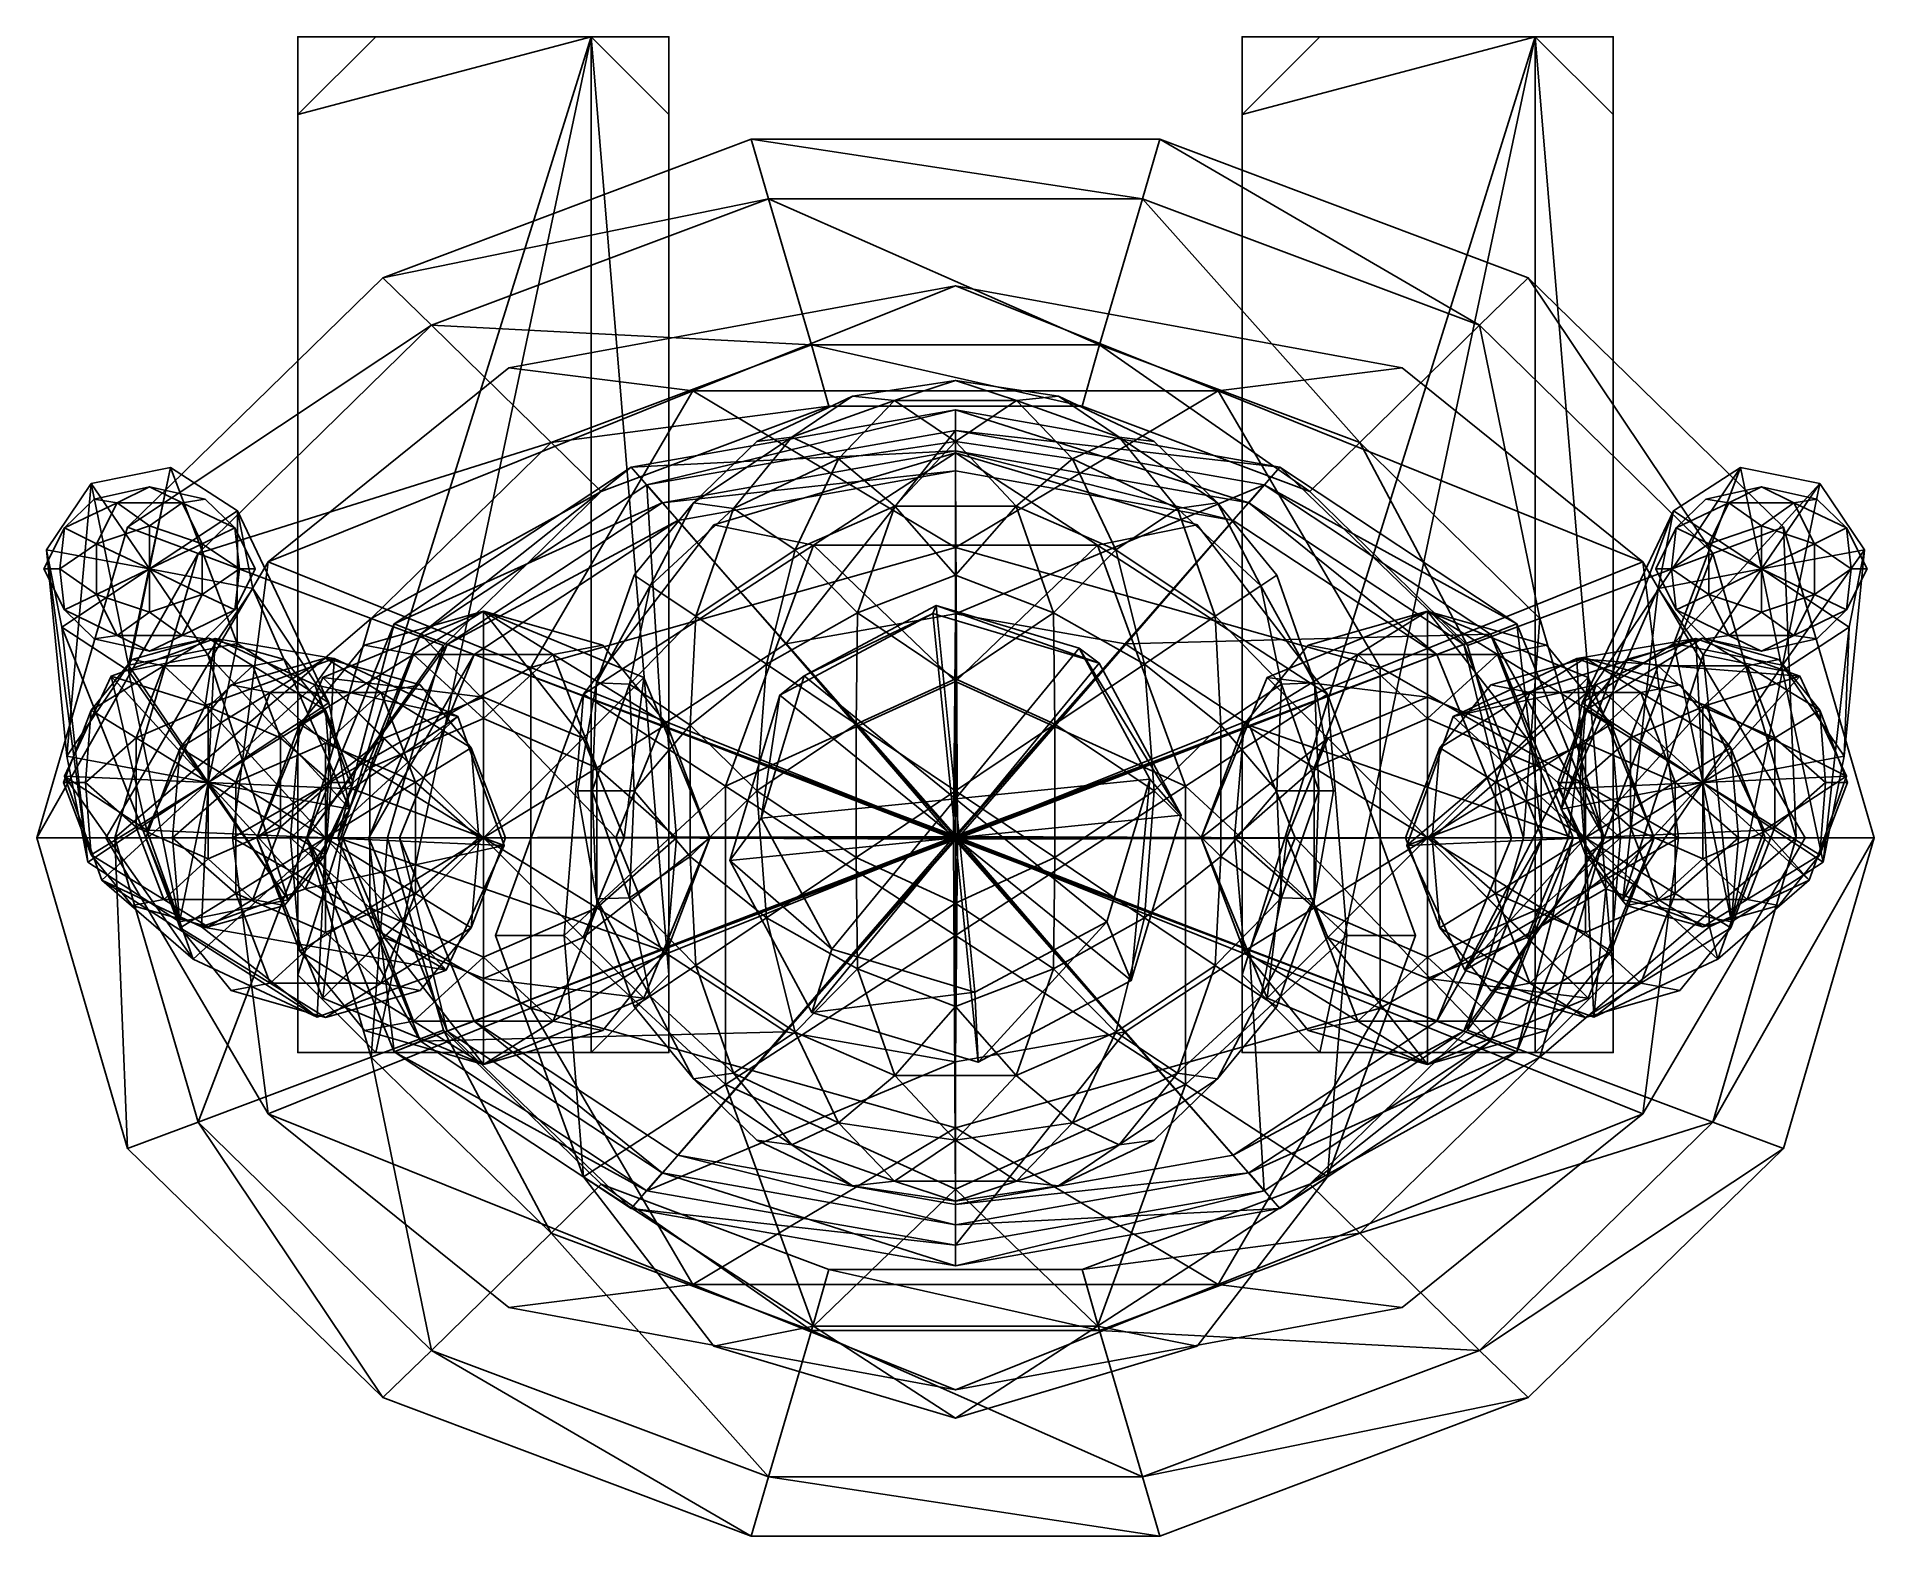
# Model space of a CAD drawing. Header units: metres. Extents: x -0.219 to 0.219, y -0.167 to 0.191.
import ezdxf

# ---------------------------------------------------------------- set-up
doc = ezdxf.new("R2010")
doc.units = ezdxf.units.M
doc.layers.add('XARCH', color=2, linetype='Continuous')

msp = doc.modelspace()

# ---------------------------------------------------------------- linework, layer by layer
at = {"layer": 'XARCH'}
for points in [[(-0.1384, 0.1913), (-0.157, 0.1727), (-0.157, 0.1913, 0.0187)], [(-0.157, 0.1727, 0.0607), (-0.1384, 0.1913, 0.0607), (-0.157, 0.1913, 0.042)], [(-0.087, 0.1913), (-0.1384, -0.0513), (-0.157, -0.0327)], [(-0.157, -0.0327), (-0.157, 0.1727), (-0.087, 0.1913)], [(-0.087, 0.1913), (-0.157, 0.1727), (-0.1384, 0.1913)], [(-0.087, 0.1913, 0.0607), (-0.157, -0.0327, 0.0607), (-0.1384, -0.0513, 0.0607)], [(-0.087, 0.1913, 0.0607), (-0.1384, 0.1913, 0.0607), (-0.157, 0.1727, 0.0607)], [(-0.157, 0.1727, 0.0607), (-0.157, -0.0327, 0.0607), (-0.087, 0.1913, 0.0607)], [(-0.157, 0.1913, 0.042), (-0.157, 0.1727), (-0.157, -0.0327)], [(-0.157, -0.0327), (-0.157, -0.0513, 0.0187), (-0.157, 0.1913, 0.042)], [(-0.157, 0.1913, 0.042), (-0.157, -0.0327, 0.0607), (-0.157, 0.1727, 0.0607)], [(-0.157, -0.0513, 0.0187), (-0.157, -0.0513, 0.042), (-0.157, 0.1913, 0.042)], [(-0.157, 0.1913, 0.042), (-0.157, 0.1913, 0.0187), (-0.157, 0.1727)], [(-0.157, 0.1913, 0.042), (-0.157, -0.0513, 0.042), (-0.157, -0.0327, 0.0607)], [(-0.1384, 0.1913), (-0.157, 0.1913, 0.0187), (-0.0684, 0.1913, 0.042)], [(-0.157, 0.1913, 0.0187), (-0.157, 0.1913, 0.042), (-0.0684, 0.1913, 0.042)], [(-0.0684, 0.1913, 0.042), (-0.157, 0.1913, 0.042), (-0.1384, 0.1913, 0.0607)], [(-0.087, 0.1913), (-0.087, -0.0513), (-0.1384, -0.0513)], [(-0.1384, -0.0513, 0.0607), (-0.087, -0.0513, 0.0607), (-0.087, 0.1913, 0.0607)], [(-0.0684, 0.1913, 0.042), (-0.087, 0.1913), (-0.1384, 0.1913)], [(-0.1384, 0.1913, 0.0607), (-0.087, 0.1913, 0.0607), (-0.0684, 0.1913, 0.042)], [(-0.087, 0.1913), (-0.0684, 0.1913, 0.0187), (-0.0684, 0.1727)], [(-0.0684, 0.1913, 0.042), (-0.087, 0.1913, 0.0607), (-0.0684, 0.1727, 0.0607)], [(-0.087, 0.1913), (-0.0684, 0.1727), (-0.0684, -0.0327)], [(-0.0684, -0.0327), (-0.087, -0.0513), (-0.087, 0.1913)], [(-0.087, 0.1913, 0.0607), (-0.0684, -0.0327, 0.0607), (-0.0684, 0.1727, 0.0607)], [(-0.087, 0.1913, 0.0607), (-0.087, -0.0513, 0.0607), (-0.0684, -0.0327, 0.0607)], [(-0.0684, 0.1913, 0.0187), (-0.087, 0.1913), (-0.0684, 0.1913, 0.042)], [(-0.0684, -0.0327), (-0.0684, 0.1727), (-0.0684, 0.1913, 0.042)], [(-0.0684, 0.1727, 0.0607), (-0.0684, -0.0327, 0.0607), (-0.0684, 0.1913, 0.042)], [(-0.0684, 0.1913, 0.042), (-0.0684, -0.0513, 0.0187), (-0.0684, -0.0327)], [(-0.0684, -0.0327, 0.0607), (-0.0684, -0.0513, 0.042), (-0.0684, 0.1913, 0.042)], [(-0.0684, 0.1727), (-0.0684, 0.1913, 0.0187), (-0.0684, 0.1913, 0.042)], [(-0.0684, 0.1913, 0.042), (-0.0684, -0.0513, 0.042), (-0.0684, -0.0513, 0.0187)], [(0.087, 0.1913), (0.0684, 0.1727), (0.0684, 0.1913, 0.0187)], [(0.0684, 0.1727, 0.0607), (0.087, 0.1913, 0.0607), (0.0684, 0.1913, 0.042)], [(0.1384, 0.1913), (0.087, -0.0513), (0.0684, -0.0327)], [(0.0684, -0.0327), (0.0684, 0.1727), (0.1384, 0.1913)], [(0.1384, 0.1913), (0.0684, 0.1727), (0.087, 0.1913)], [(0.1384, 0.1913, 0.0607), (0.0684, -0.0327, 0.0607), (0.087, -0.0513, 0.0607)], [(0.1384, 0.1913, 0.0607), (0.087, 0.1913, 0.0607), (0.0684, 0.1727, 0.0607)], [(0.0684, 0.1727, 0.0607), (0.0684, -0.0327, 0.0607), (0.1384, 0.1913, 0.0607)], [(0.0684, 0.1913, 0.042), (0.0684, 0.1727), (0.0684, -0.0327)], [(0.0684, -0.0327), (0.0684, -0.0513, 0.0187), (0.0684, 0.1913, 0.042)], [(0.0684, 0.1913, 0.042), (0.0684, -0.0327, 0.0607), (0.0684, 0.1727, 0.0607)], [(0.0684, -0.0513, 0.0187), (0.0684, -0.0513, 0.042), (0.0684, 0.1913, 0.042)], [(0.0684, 0.1913, 0.042), (0.0684, 0.1913, 0.0187), (0.0684, 0.1727)], [(0.0684, 0.1913, 0.042), (0.0684, -0.0513, 0.042), (0.0684, -0.0327, 0.0607)], [(0.087, 0.1913), (0.0684, 0.1913, 0.0187), (0.157, 0.1913, 0.042)], [(0.0684, 0.1913, 0.0187), (0.0684, 0.1913, 0.042), (0.157, 0.1913, 0.042)], [(0.157, 0.1913, 0.042), (0.0684, 0.1913, 0.042), (0.087, 0.1913, 0.0607)], [(0.1384, 0.1913), (0.1384, -0.0513), (0.087, -0.0513)], [(0.087, -0.0513, 0.0607), (0.1384, -0.0513, 0.0607), (0.1384, 0.1913, 0.0607)], [(0.157, 0.1913, 0.042), (0.1384, 0.1913), (0.087, 0.1913)], [(0.087, 0.1913, 0.0607), (0.1384, 0.1913, 0.0607), (0.157, 0.1913, 0.042)], [(0.1384, 0.1913), (0.157, 0.1913, 0.0187), (0.157, 0.1727)], [(0.157, 0.1913, 0.042), (0.1384, 0.1913, 0.0607), (0.157, 0.1727, 0.0607)], [(0.1384, 0.1913), (0.157, 0.1727), (0.157, -0.0327)], [(0.157, -0.0327), (0.1384, -0.0513), (0.1384, 0.1913)], [(0.1384, 0.1913, 0.0607), (0.157, -0.0327, 0.0607), (0.157, 0.1727, 0.0607)], [(0.1384, 0.1913, 0.0607), (0.1384, -0.0513, 0.0607), (0.157, -0.0327, 0.0607)], [(0.157, 0.1913, 0.0187), (0.1384, 0.1913), (0.157, 0.1913, 0.042)], [(0.157, -0.0327), (0.157, 0.1727), (0.157, 0.1913, 0.042)], [(0.157, 0.1727, 0.0607), (0.157, -0.0327, 0.0607), (0.157, 0.1913, 0.042)], [(0.157, 0.1913, 0.042), (0.157, -0.0513, 0.0187), (0.157, -0.0327)], [(0.157, -0.0327, 0.0607), (0.157, -0.0513, 0.042), (0.157, 0.1913, 0.042)], [(0.157, 0.1727), (0.157, 0.1913, 0.0187), (0.157, 0.1913, 0.042)], [(0.157, 0.1913, 0.042), (0.157, -0.0513, 0.042), (0.157, -0.0513, 0.0187)], [(-0.0446, 0.1526, 0.6248), (-0.1367, 0.1337, 0.4755), (-0.0488, 0.1668, 0.4755)], [(0.0446, 0.1526, 0.6248), (-0.0446, 0.1526, 0.6248), (-0.0488, 0.1668, 0.4755)], [(0.0446, 0.1526, 0.6248), (-0.0488, 0.1668, 0.4755), (0.0488, 0.1668, 0.4755)], [(0.1251, 0.1224, 0.6248), (0.0446, 0.1526, 0.6248), (0.0488, 0.1668, 0.4755)], [(0.1251, 0.1224, 0.6248), (0.0488, 0.1668, 0.4755), (0.1367, 0.1337, 0.4755)], [(-0.0446, 0.1526, 0.6248), (-0.1251, 0.1224, 0.6248), (-0.1367, 0.1337, 0.4755)], [(-0.0344, 0.1177, 0.8675), (-0.1251, 0.1224, 0.6248), (-0.0446, 0.1526, 0.6248)], [(0.0344, 0.1177, 0.8675), (-0.0344, 0.1177, 0.8675), (-0.0446, 0.1526, 0.6248)], [(0.0344, 0.1177, 0.8675), (-0.0446, 0.1526, 0.6248), (0.0446, 0.1526, 0.6248)], [(0.0965, 0.0944, 0.8675), (0.0344, 0.1177, 0.8675), (0.0446, 0.1526, 0.6248)], [(0.0965, 0.0944, 0.8675), (0.0446, 0.1526, 0.6248), (0.1251, 0.1224, 0.6248)], [(-0.1251, 0.1224, 0.6248), (-0.1976, 0.0742, 0.4755), (-0.1367, 0.1337, 0.4755)], [(-0.1066, 0.1122, 0.9048), (-0.0627, 0.1067, 0.9724), (0, 0.1318, 0.9048)], [(-0.1066, 0.1122, 0.9048), (0, 0.1318, 0.9048), (-0.0627, 0.1067, 0.8372)], [(-0.0627, 0.1067, 0.9724), (0.0627, 0.1067, 0.9724), (0, 0.1318, 0.9048)], [(0, 0.1318, 0.9048), (0.0627, 0.1067, 0.8372), (-0.0627, 0.1067, 0.8372)], [(0, 0.1318, 0.9048), (0.0627, 0.1067, 0.9724), (0.1066, 0.1122, 0.9048)], [(0, 0.1318, 0.9048), (0.1066, 0.1122, 0.9048), (0.0627, 0.1067, 0.8372)], [(0.1808, 0.0679, 0.6248), (0.1251, 0.1224, 0.6248), (0.1367, 0.1337, 0.4755)], [(0.1808, 0.0679, 0.6248), (0.1367, 0.1337, 0.4755), (0.1976, 0.0742, 0.4755)], [(-0.1251, 0.1224, 0.6248), (-0.1808, 0.0679, 0.6248), (-0.1976, 0.0742, 0.4755)], [(-0.0965, 0.0944, 0.8675), (-0.1808, 0.0679, 0.6248), (-0.1251, 0.1224, 0.6248)], [(-0.0344, 0.1177, 0.8675), (-0.0965, 0.0944, 0.8675), (-0.1251, 0.1224, 0.6248)], [(0.1395, 0.0524, 0.8675), (0.0965, 0.0944, 0.8675), (0.1251, 0.1224, 0.6248)], [(0.1395, 0.0524, 0.8675), (0.1251, 0.1224, 0.6248), (0.1808, 0.0679, 0.6248)], [(-0.0302, 0.1031, 1.0168), (-0.0965, 0.0944, 0.8675), (-0.0344, 0.1177, 0.8675)], [(0.0302, 0.1031, 1.0168), (-0.0302, 0.1031, 1.0168), (-0.0344, 0.1177, 0.8675)], [(0.0302, 0.1031, 1.0168), (-0.0344, 0.1177, 0.8675), (0.0344, 0.1177, 0.8675)], [(0.0846, 0.0827, 1.0168), (0.0302, 0.1031, 1.0168), (0.0344, 0.1177, 0.8675)], [(0.0846, 0.0827, 1.0168), (0.0344, 0.1177, 0.8675), (0.0965, 0.0944, 0.8675)], [(-0.1066, 0.1122, 0.9048), (-0.1641, 0.0659, 0.9466), (-0.0627, 0.1067, 0.9724)], [(-0.1066, 0.1122, 0.9048), (-0.0627, 0.1067, 0.8372), (-0.1641, 0.0659, 0.863)], [(-0.1066, 0.1122, 0.9048), (-0.1641, 0.0659, 0.863), (-0.1641, 0.0659, 0.9466)], [(0.1066, 0.1122, 0.9048), (0.0627, 0.1067, 0.9724), (0.1641, 0.0659, 0.9466)], [(0.0627, 0.1067, 0.8372), (0.1066, 0.1122, 0.9048), (0.1641, 0.0659, 0.863)], [(0.1641, 0.0659, 0.9466), (0.1641, 0.0659, 0.863), (0.1066, 0.1122, 0.9048)], [(-0.1641, 0.0659, 0.9466), (-0.1014, 0.0407, 1.0142), (-0.0627, 0.1067, 0.9724)], [(-0.0627, 0.1067, 0.8372), (-0.1014, 0.0407, 0.7954), (-0.1641, 0.0659, 0.863)], [(-0.0627, 0.1067, 0.9724), (-0.1014, 0.0407, 1.0142), (0, 0.0693, 1.0198)], [(-0.0627, 0.1067, 0.8372), (0, 0.0693, 0.7898), (-0.1014, 0.0407, 0.7954)], [(-0.0627, 0.1067, 0.9724), (0, 0.0693, 1.0198), (0.0627, 0.1067, 0.9724)], [(-0.0627, 0.1067, 0.8372), (0.0627, 0.1067, 0.8372), (0, 0.0693, 0.7898)], [(-0.0474, 0.0946, 1.5299), (-0.0391, 0.0957, 1.5584), (-0.0246, 0.1055, 1.5299)], [(-0.0474, 0.0946, 1.5299), (-0.0246, 0.1055, 1.5299), (-0.0391, 0.0957, 1.5013)], [(-0.0391, 0.0957, 1.5584), (-0.0146, 0.1044, 1.5587), (-0.0246, 0.1055, 1.5299)], [(-0.0246, 0.1055, 1.5299), (-0.0146, 0.1044, 1.501), (-0.0391, 0.0957, 1.5013)], [(-0.0246, 0.1055, 1.5299), (-0.0146, 0.1044, 1.5587), (0, 0.1092, 1.5299)], [(-0.0246, 0.1055, 1.5299), (0, 0.1092, 1.5299), (-0.0146, 0.1044, 1.501)], [(-0.0146, 0.1044, 1.5587), (0.0146, 0.1044, 1.5587), (0, 0.1092, 1.5299)], [(0, 0.1092, 1.5299), (0.0146, 0.1044, 1.501), (-0.0146, 0.1044, 1.501)], [(0, 0.1092, 1.5299), (0.0146, 0.1044, 1.5587), (0.0246, 0.1055, 1.5299)], [(0, 0.1092, 1.5299), (0.0246, 0.1055, 1.5299), (0.0146, 0.1044, 1.501)], [(0.0627, 0.1067, 0.9724), (0, 0.0693, 1.0198), (0.1014, 0.0407, 1.0142)], [(0, 0.0693, 0.7898), (0.0627, 0.1067, 0.8372), (0.1014, 0.0407, 0.7954)], [(0.0146, 0.1044, 1.5587), (0.0391, 0.0957, 1.5584), (0.0246, 0.1055, 1.5299)], [(0.0246, 0.1055, 1.5299), (0.0391, 0.0957, 1.5013), (0.0146, 0.1044, 1.501)], [(0.0246, 0.1055, 1.5299), (0.0391, 0.0957, 1.5584), (0.0474, 0.0946, 1.5299)], [(0.0246, 0.1055, 1.5299), (0.0474, 0.0946, 1.5299), (0.0391, 0.0957, 1.5013)], [(0.0627, 0.1067, 0.9724), (0.1014, 0.0407, 1.0142), (0.1641, 0.0659, 0.9466)], [(0.0627, 0.1067, 0.8372), (0.1641, 0.0659, 0.863), (0.1014, 0.0407, 0.7954)], [(-0.0302, 0.1031, 1.0168), (-0.0846, 0.0827, 1.0168), (-0.0965, 0.0944, 0.8675)], [(0, 0.0924, 1.0355), (-0.0774, 0.0885, 1.2408), (0, 0.1022, 1.2408)], [(0, 0.1022, 1.2408), (-0.0774, 0.0885, 1.2408), (-0.0737, 0.0843, 1.3341)], [(0, 0.1022, 1.2408), (-0.0737, 0.0843, 1.3341), (0, 0.0973, 1.3341)], [(-0.0391, 0.0957, 1.5584), (-0.0279, 0.0905, 1.5847), (-0.0146, 0.1044, 1.5587)], [(-0.0391, 0.0957, 1.5013), (-0.0146, 0.1044, 1.501), (-0.0279, 0.0905, 1.475)], [(-0.0279, 0.0905, 1.5847), (0, 0.0946, 1.5876), (-0.0146, 0.1044, 1.5587)], [(-0.0146, 0.1044, 1.501), (0, 0.0946, 1.4722), (-0.0279, 0.0905, 1.475)], [(0, 0.0946, 1.5876), (0.0146, 0.1044, 1.5587), (-0.0146, 0.1044, 1.5587)], [(0.0146, 0.1044, 1.501), (0, 0.0946, 1.4722), (-0.0146, 0.1044, 1.501)], [(0, 0.0946, 1.5876), (0.0279, 0.0905, 1.5847), (0.0146, 0.1044, 1.5587)], [(0.0146, 0.1044, 1.501), (0.0279, 0.0905, 1.475), (0, 0.0946, 1.4722)], [(0.07, 0.08, 1.0355), (0, 0.0924, 1.0355), (0, 0.1022, 1.2408)], [(0.07, 0.08, 1.0355), (0, 0.1022, 1.2408), (0.0774, 0.0885, 1.2408)], [(0.0774, 0.0885, 1.2408), (0, 0.1022, 1.2408), (0, 0.0973, 1.3341)], [(0.0146, 0.1044, 1.5587), (0.0279, 0.0905, 1.5847), (0.0391, 0.0957, 1.5584)], [(0.0146, 0.1044, 1.501), (0.0391, 0.0957, 1.5013), (0.0279, 0.0905, 1.475)], [(0, 0.0973, 1.3341), (-0.0737, 0.0843, 1.3341), (-0.0405, 0.0463, 1.3714)], [(0, 0.0973, 1.3341), (-0.0405, 0.0463, 1.3714), (0, 0.0535, 1.3714)], [(0.0774, 0.0885, 1.2408), (0, 0.0973, 1.3341), (0.0737, 0.0843, 1.3341)], [(0.0737, 0.0843, 1.3341), (0, 0.0973, 1.3341), (0, 0.0535, 1.3714)], [(-0.0965, 0.0944, 0.8675), (-0.1395, 0.0524, 0.8675), (-0.1808, 0.0679, 0.6248)], [(-0.0846, 0.0827, 1.0168), (-0.1395, 0.0524, 0.8675), (-0.0965, 0.0944, 0.8675)], [(0, 0.0924, 1.0355), (-0.07, 0.08, 1.0355), (-0.0774, 0.0885, 1.2408)], [(0, 0.0876, 0.8861), (-0.07, 0.08, 1.0355), (0, 0.0924, 1.0355)], [(-0.0474, 0.0946, 1.5299), (-0.0625, 0.08, 1.5475), (-0.0391, 0.0957, 1.5584)], [(-0.0625, 0.08, 1.5475), (-0.053, 0.0786, 1.5765), (-0.0391, 0.0957, 1.5584)], [(-0.0474, 0.0946, 1.5299), (-0.0391, 0.0957, 1.5013), (-0.0625, 0.08, 1.5122)], [(-0.0391, 0.0957, 1.5013), (-0.053, 0.0786, 1.4832), (-0.0625, 0.08, 1.5122)], [(-0.0474, 0.0946, 1.5299), (-0.0625, 0.08, 1.5122), (-0.0625, 0.08, 1.5475)], [(-0.0391, 0.0957, 1.5584), (-0.053, 0.0786, 1.5765), (-0.0279, 0.0905, 1.5847)], [(-0.0391, 0.0957, 1.5013), (-0.0279, 0.0905, 1.475), (-0.053, 0.0786, 1.4832)], [(-0.0279, 0.0905, 1.5847), (-0.0145, 0.0792, 1.6069), (0, 0.0946, 1.5876)], [(-0.0279, 0.0905, 1.475), (0, 0.0946, 1.4722), (-0.0145, 0.0792, 1.4528)], [(-0.0145, 0.0792, 1.6069), (0.0145, 0.0792, 1.6069), (0, 0.0946, 1.5876)], [(0, 0.0946, 1.4722), (0.0145, 0.0792, 1.4528), (-0.0145, 0.0792, 1.4528)], [(0, 0.0946, 1.5876), (0.0145, 0.0792, 1.6069), (0.0279, 0.0905, 1.5847)], [(0, 0.0946, 1.4722), (0.0279, 0.0905, 1.475), (0.0145, 0.0792, 1.4528)], [(0.0663, 0.0758, 0.8861), (0, 0.0876, 0.8861), (0, 0.0924, 1.0355)], [(0.0663, 0.0758, 0.8861), (0, 0.0924, 1.0355), (0.07, 0.08, 1.0355)], [(0.0391, 0.0957, 1.5584), (0.0279, 0.0905, 1.5847), (0.053, 0.0786, 1.5765)], [(0.0279, 0.0905, 1.475), (0.0391, 0.0957, 1.5013), (0.053, 0.0786, 1.4832)], [(0.0474, 0.0946, 1.5299), (0.0391, 0.0957, 1.5584), (0.0625, 0.08, 1.5475)], [(0.0391, 0.0957, 1.5584), (0.053, 0.0786, 1.5765), (0.0625, 0.08, 1.5475)], [(0.0391, 0.0957, 1.5013), (0.0474, 0.0946, 1.5299), (0.0625, 0.08, 1.5122)], [(0.0391, 0.0957, 1.5013), (0.0625, 0.08, 1.5122), (0.053, 0.0786, 1.4832)], [(0.0625, 0.08, 1.5475), (0.0625, 0.08, 1.5122), (0.0474, 0.0946, 1.5299)], [(0.1222, 0.0459, 1.0168), (0.0846, 0.0827, 1.0168), (0.0965, 0.0944, 0.8675)], [(0.1222, 0.0459, 1.0168), (0.0965, 0.0944, 0.8675), (0.1395, 0.0524, 0.8675)], [(-0.1974, 0.0412, 1.0379), (-0.1874, 0.0884, 0.7844), (-0.2063, 0.0846, 0.7847)], [(-0.1924, 0.0642, 0.7798), (-0.2063, 0.0846, 0.7847), (-0.1874, 0.0884, 0.7844)], [(-0.1974, 0.0412, 1.0379), (-0.1715, 0.0464, 1.0375), (-0.1874, 0.0884, 0.7844)], [(-0.1924, 0.0642, 0.7798), (-0.1874, 0.0884, 0.7844), (-0.1714, 0.0781, 0.7814)], [(-0.1715, 0.0464, 1.0375), (-0.1714, 0.0781, 0.7814), (-0.1874, 0.0884, 0.7844)], [(-0.07, 0.08, 1.0355), (-0.134, 0.0511, 1.2408), (-0.0774, 0.0885, 1.2408)], [(-0.0774, 0.0885, 1.2408), (-0.134, 0.0511, 1.2408), (-0.1277, 0.0486, 1.3341)], [(-0.0774, 0.0885, 1.2408), (-0.1277, 0.0486, 1.3341), (-0.0737, 0.0843, 1.3341)], [(-0.0577, 0.0747, 1.5348), (-0.0339, 0.0699, 1.5924), (0, 0.0919, 1.5348)], [(-0.0577, 0.0747, 1.5348), (0, 0.0919, 1.5348), (-0.0339, 0.0699, 1.4771)], [(-0.053, 0.0786, 1.5765), (-0.0383, 0.0688, 1.6054), (-0.0279, 0.0905, 1.5847)], [(-0.0279, 0.0905, 1.475), (-0.0383, 0.0688, 1.4543), (-0.053, 0.0786, 1.4832)], [(-0.0279, 0.0905, 1.5847), (-0.0383, 0.0688, 1.6054), (-0.0145, 0.0792, 1.6069)], [(-0.0279, 0.0905, 1.475), (-0.0145, 0.0792, 1.4528), (-0.0383, 0.0688, 1.4543)], [(-0.0339, 0.0699, 1.5924), (0.0339, 0.0699, 1.5924), (0, 0.0919, 1.5348)], [(0, 0.0919, 1.5348), (0.0339, 0.0699, 1.4771), (-0.0339, 0.0699, 1.4771)], [(0, 0.0919, 1.5348), (0.0339, 0.0699, 1.5924), (0.0577, 0.0747, 1.5348)], [(0, 0.0919, 1.5348), (0.0577, 0.0747, 1.5348), (0.0339, 0.0699, 1.4771)], [(0.0279, 0.0905, 1.5847), (0.0145, 0.0792, 1.6069), (0.0383, 0.0688, 1.6054)], [(0.0145, 0.0792, 1.4528), (0.0279, 0.0905, 1.475), (0.0383, 0.0688, 1.4543)], [(0.0279, 0.0905, 1.5847), (0.0383, 0.0688, 1.6054), (0.053, 0.0786, 1.5765)], [(0.0279, 0.0905, 1.475), (0.053, 0.0786, 1.4832), (0.0383, 0.0688, 1.4543)], [(0.1213, 0.0462, 1.0355), (0.07, 0.08, 1.0355), (0.0774, 0.0885, 1.2408)], [(0.134, 0.0511, 1.2408), (0.0774, 0.0885, 1.2408), (0.0737, 0.0843, 1.3341)], [(0.1213, 0.0462, 1.0355), (0.0774, 0.0885, 1.2408), (0.134, 0.0511, 1.2408)], [(0.1496, 0.0322, 1.0334), (0.1715, 0.0464, 1.0375), (0.1874, 0.0884, 0.7844)], [(0.1496, 0.0322, 1.0334), (0.1874, 0.0884, 0.7844), (0.1714, 0.0781, 0.7814)], [(0.1924, 0.0642, 0.7798), (0.1714, 0.0781, 0.7814), (0.1874, 0.0884, 0.7844)], [(0.1715, 0.0464, 1.0375), (0.2063, 0.0846, 0.7847), (0.1874, 0.0884, 0.7844)], [(0.1924, 0.0642, 0.7798), (0.1874, 0.0884, 0.7844), (0.2063, 0.0846, 0.7847)], [(-0.2121, 0.0195, 1.0344), (-0.2063, 0.0846, 0.7847), (-0.217, 0.0688, 0.7821)], [(-0.1924, 0.0642, 0.7798), (-0.217, 0.0688, 0.7821), (-0.2063, 0.0846, 0.7847)], [(-0.2121, 0.0195, 1.0344), (-0.1974, 0.0412, 1.0379), (-0.2063, 0.0846, 0.7847)], [(-0.2056, 0.0809, 0.7518), (-0.2001, 0.08, 0.7686), (-0.1924, 0.0838, 0.7518)], [(-0.2056, 0.0809, 0.7518), (-0.1924, 0.0838, 0.7518), (-0.2001, 0.08, 0.735)], [(-0.2001, 0.08, 0.7686), (-0.1846, 0.08, 0.7686), (-0.1924, 0.0838, 0.7518)], [(-0.1924, 0.0838, 0.7518), (-0.1846, 0.08, 0.735), (-0.2001, 0.08, 0.735)], [(-0.1924, 0.0838, 0.7518), (-0.1846, 0.08, 0.7686), (-0.1791, 0.0809, 0.7518)], [(-0.1924, 0.0838, 0.7518), (-0.1791, 0.0809, 0.7518), (-0.1846, 0.08, 0.735)], [(-0.0737, 0.0843, 1.3341), (-0.1277, 0.0486, 1.3341), (-0.0702, 0.0268, 1.3714)], [(-0.0737, 0.0843, 1.3341), (-0.0702, 0.0268, 1.3714), (-0.0405, 0.0463, 1.3714)], [(0, 0.0876, 0.8861), (-0.0663, 0.0758, 0.8861), (-0.07, 0.08, 1.0355)], [(0, 0.0006, 0.8675), (-0.0663, 0.0758, 0.8861), (0, 0.0876, 0.8861)], [(0.0005, 0.0006, 0.8675), (0, 0.0006, 0.8675), (0, 0.0876, 0.8861)], [(0.0005, 0.0006, 0.8675), (0, 0.0876, 0.8861), (0.0663, 0.0758, 0.8861)], [(0.0737, 0.0843, 1.3341), (0, 0.0535, 1.3714), (0.0405, 0.0463, 1.3714)], [(0.1277, 0.0486, 1.3341), (0.0737, 0.0843, 1.3341), (0.0405, 0.0463, 1.3714)], [(0.134, 0.0511, 1.2408), (0.0737, 0.0843, 1.3341), (0.1277, 0.0486, 1.3341)], [(0.1715, 0.0464, 1.0375), (0.1974, 0.0412, 1.0379), (0.2063, 0.0846, 0.7847)], [(0.1791, 0.0809, 0.7518), (0.1846, 0.08, 0.7686), (0.1924, 0.0838, 0.7518)], [(0.1791, 0.0809, 0.7518), (0.1924, 0.0838, 0.7518), (0.1846, 0.08, 0.735)], [(0.1846, 0.08, 0.7686), (0.2001, 0.08, 0.7686), (0.1924, 0.0838, 0.7518)], [(0.1924, 0.0838, 0.7518), (0.2001, 0.08, 0.735), (0.1846, 0.08, 0.735)], [(0.1924, 0.0642, 0.7798), (0.2063, 0.0846, 0.7847), (0.217, 0.0688, 0.7821)], [(0.1924, 0.0838, 0.7518), (0.2001, 0.08, 0.7686), (0.2056, 0.0809, 0.7518)], [(0.1924, 0.0838, 0.7518), (0.2056, 0.0809, 0.7518), (0.2001, 0.08, 0.735)], [(0.1974, 0.0412, 1.0379), (0.217, 0.0688, 0.7821), (0.2063, 0.0846, 0.7847)], [(-0.2056, 0.0809, 0.7518), (-0.2127, 0.074, 0.7622), (-0.2001, 0.08, 0.7686)], [(-0.2056, 0.0809, 0.7518), (-0.2001, 0.08, 0.735), (-0.2127, 0.074, 0.7414)], [(-0.2056, 0.0809, 0.7518), (-0.2127, 0.074, 0.7414), (-0.2127, 0.074, 0.7622)], [(-0.2127, 0.074, 0.7622), (-0.205, 0.0702, 0.779), (-0.2001, 0.08, 0.7686)], [(-0.2001, 0.08, 0.735), (-0.205, 0.0702, 0.7246), (-0.2127, 0.074, 0.7414)], [(-0.2001, 0.08, 0.7686), (-0.205, 0.0702, 0.779), (-0.1924, 0.0745, 0.7804)], [(-0.2001, 0.08, 0.735), (-0.1924, 0.0745, 0.7232), (-0.205, 0.0702, 0.7246)], [(-0.2001, 0.08, 0.7686), (-0.1924, 0.0745, 0.7804), (-0.1846, 0.08, 0.7686)], [(-0.2001, 0.08, 0.735), (-0.1846, 0.08, 0.735), (-0.1924, 0.0745, 0.7232)], [(-0.1846, 0.08, 0.7686), (-0.1924, 0.0745, 0.7804), (-0.1798, 0.0702, 0.779)], [(-0.1924, 0.0745, 0.7232), (-0.1846, 0.08, 0.735), (-0.1798, 0.0702, 0.7246)], [(-0.1791, 0.0809, 0.7518), (-0.1846, 0.08, 0.7686), (-0.172, 0.074, 0.7622)], [(-0.1846, 0.08, 0.735), (-0.1791, 0.0809, 0.7518), (-0.172, 0.074, 0.7414)], [(-0.1846, 0.08, 0.7686), (-0.1798, 0.0702, 0.779), (-0.172, 0.074, 0.7622)], [(-0.1846, 0.08, 0.735), (-0.172, 0.074, 0.7414), (-0.1798, 0.0702, 0.7246)], [(-0.172, 0.074, 0.7622), (-0.172, 0.074, 0.7414), (-0.1791, 0.0809, 0.7518)], [(-0.0846, 0.0827, 1.0168), (-0.1222, 0.0459, 1.0168), (-0.1395, 0.0524, 0.8675)], [(-0.07, 0.08, 1.0355), (-0.1213, 0.0462, 1.0355), (-0.134, 0.0511, 1.2408)], [(-0.0663, 0.0758, 0.8861), (-0.1213, 0.0462, 1.0355), (-0.07, 0.08, 1.0355)], [(-0.0625, 0.08, 1.5122), (-0.0729, 0.0602, 1.4959), (-0.0767, 0.0627, 1.5299)], [(-0.0625, 0.08, 1.5475), (-0.0767, 0.0627, 1.5299), (-0.0729, 0.0602, 1.5638)], [(-0.0625, 0.08, 1.5122), (-0.0767, 0.0627, 1.5299), (-0.0625, 0.08, 1.5475)], [(-0.0625, 0.08, 1.5475), (-0.0729, 0.0602, 1.5638), (-0.053, 0.0786, 1.5765)], [(-0.0625, 0.08, 1.5122), (-0.053, 0.0786, 1.4832), (-0.0729, 0.0602, 1.4959)], [(-0.0383, 0.0688, 1.6054), (-0.0234, 0.0537, 1.6245), (-0.0145, 0.0792, 1.6069)], [(-0.0145, 0.0792, 1.4528), (-0.0234, 0.0537, 1.4352), (-0.0383, 0.0688, 1.4543)], [(-0.0145, 0.0792, 1.6069), (-0.0234, 0.0537, 1.6245), (0, 0.0627, 1.6232)], [(-0.0145, 0.0792, 1.4528), (0, 0.0627, 1.4365), (-0.0234, 0.0537, 1.4352)], [(-0.0145, 0.0792, 1.6069), (0, 0.0627, 1.6232), (0.0145, 0.0792, 1.6069)], [(-0.0145, 0.0792, 1.4528), (0.0145, 0.0792, 1.4528), (0, 0.0627, 1.4365)], [(0.0145, 0.0792, 1.6069), (0, 0.0627, 1.6232), (0.0234, 0.0537, 1.6245)], [(0, 0.0627, 1.4365), (0.0145, 0.0792, 1.4528), (0.0234, 0.0537, 1.4352)], [(0.0145, 0.0792, 1.6069), (0.0234, 0.0537, 1.6245), (0.0383, 0.0688, 1.6054)], [(0.0145, 0.0792, 1.4528), (0.0383, 0.0688, 1.4543), (0.0234, 0.0537, 1.4352)], [(0.0625, 0.08, 1.5475), (0.053, 0.0786, 1.5765), (0.0729, 0.0602, 1.5638)], [(0.053, 0.0786, 1.4832), (0.0625, 0.08, 1.5122), (0.0729, 0.0602, 1.4959)], [(0.0729, 0.0602, 1.5638), (0.0767, 0.0627, 1.5299), (0.0625, 0.08, 1.5475)], [(0.0767, 0.0627, 1.5299), (0.0729, 0.0602, 1.4959), (0.0625, 0.08, 1.5122)], [(0.0767, 0.0627, 1.5299), (0.0625, 0.08, 1.5122), (0.0625, 0.08, 1.5475)], [(0.1149, 0.0438, 0.8861), (0.0663, 0.0758, 0.8861), (0.07, 0.08, 1.0355)], [(0.1149, 0.0438, 0.8861), (0.07, 0.08, 1.0355), (0.1213, 0.0462, 1.0355)], [(0.1791, 0.0809, 0.7518), (0.172, 0.074, 0.7622), (0.1846, 0.08, 0.7686)], [(0.1791, 0.0809, 0.7518), (0.1846, 0.08, 0.735), (0.172, 0.074, 0.7414)], [(0.1791, 0.0809, 0.7518), (0.172, 0.074, 0.7414), (0.172, 0.074, 0.7622)], [(0.172, 0.074, 0.7622), (0.1798, 0.0702, 0.779), (0.1846, 0.08, 0.7686)], [(0.1846, 0.08, 0.735), (0.1798, 0.0702, 0.7246), (0.172, 0.074, 0.7414)], [(0.1846, 0.08, 0.7686), (0.1798, 0.0702, 0.779), (0.1924, 0.0745, 0.7804)], [(0.1846, 0.08, 0.735), (0.1924, 0.0745, 0.7232), (0.1798, 0.0702, 0.7246)], [(0.1846, 0.08, 0.7686), (0.1924, 0.0745, 0.7804), (0.2001, 0.08, 0.7686)], [(0.1846, 0.08, 0.735), (0.2001, 0.08, 0.735), (0.1924, 0.0745, 0.7232)], [(0.2001, 0.08, 0.7686), (0.1924, 0.0745, 0.7804), (0.205, 0.0702, 0.779)], [(0.1924, 0.0745, 0.7232), (0.2001, 0.08, 0.735), (0.205, 0.0702, 0.7246)], [(0.2056, 0.0809, 0.7518), (0.2001, 0.08, 0.7686), (0.2127, 0.074, 0.7622)], [(0.2001, 0.08, 0.735), (0.2056, 0.0809, 0.7518), (0.2127, 0.074, 0.7414)], [(0.2001, 0.08, 0.7686), (0.205, 0.0702, 0.779), (0.2127, 0.074, 0.7622)], [(0.2001, 0.08, 0.735), (0.2127, 0.074, 0.7414), (0.205, 0.0702, 0.7246)], [(0.2127, 0.074, 0.7622), (0.2127, 0.074, 0.7414), (0.2056, 0.0809, 0.7518)], [(-0.1924, 0.0642, 0.7798), (-0.1714, 0.0781, 0.7814), (-0.1677, 0.0595, 0.7775)], [(-0.1715, 0.0464, 1.0375), (-0.1496, 0.0322, 1.0334), (-0.1714, 0.0781, 0.7814)], [(-0.1496, 0.0322, 1.0334), (-0.1677, 0.0595, 0.7775), (-0.1714, 0.0781, 0.7814)], [(-0.0663, 0.0758, 0.8861), (-0.1149, 0.0438, 0.8861), (-0.1213, 0.0462, 1.0355)], [(-0.0005, 0.0006, 0.8675), (-0.1149, 0.0438, 0.8861), (-0.0663, 0.0758, 0.8861)], [(-0.0577, 0.0747, 1.5348), (-0.0888, 0.0343, 1.5704), (-0.0339, 0.0699, 1.5924)], [(-0.0577, 0.0747, 1.5348), (-0.0339, 0.0699, 1.4771), (-0.0888, 0.0343, 1.4991)], [(-0.0577, 0.0747, 1.5348), (-0.0888, 0.0343, 1.4991), (-0.0888, 0.0343, 1.5704)], [(-0.0729, 0.0602, 1.5638), (-0.062, 0.0529, 1.5944), (-0.053, 0.0786, 1.5765)], [(-0.053, 0.0786, 1.4832), (-0.062, 0.0529, 1.4653), (-0.0729, 0.0602, 1.4959)], [(0, 0.0006, 0.8675), (-0.0005, 0.0006, 0.8675), (-0.0663, 0.0758, 0.8861)], [(-0.062, 0.0529, 1.5944), (-0.0383, 0.0688, 1.6054), (-0.053, 0.0786, 1.5765)], [(-0.0383, 0.0688, 1.4543), (-0.062, 0.0529, 1.4653), (-0.053, 0.0786, 1.4832)], [(0.0009, 0.0003, 0.8675), (0.0005, 0.0006, 0.8675), (0.0663, 0.0758, 0.8861)], [(0.0009, 0.0003, 0.8675), (0.0663, 0.0758, 0.8861), (0.1149, 0.0438, 0.8861)], [(0.0577, 0.0747, 1.5348), (0.0339, 0.0699, 1.5924), (0.0888, 0.0343, 1.5704)], [(0.0339, 0.0699, 1.4771), (0.0577, 0.0747, 1.5348), (0.0888, 0.0343, 1.4991)], [(0.0383, 0.0688, 1.6054), (0.062, 0.0529, 1.5944), (0.053, 0.0786, 1.5765)], [(0.053, 0.0786, 1.4832), (0.062, 0.0529, 1.4653), (0.0383, 0.0688, 1.4543)], [(0.053, 0.0786, 1.5765), (0.062, 0.0529, 1.5944), (0.0729, 0.0602, 1.5638)], [(0.053, 0.0786, 1.4832), (0.0729, 0.0602, 1.4959), (0.062, 0.0529, 1.4653)], [(0.0888, 0.0343, 1.5704), (0.0888, 0.0343, 1.4991), (0.0577, 0.0747, 1.5348)], [(0.1446, 0.0068, 1.028), (0.1496, 0.0322, 1.0334), (0.1714, 0.0781, 0.7814)], [(0.1446, 0.0068, 1.028), (0.1714, 0.0781, 0.7814), (0.1677, 0.0595, 0.7775)], [(0.1924, 0.0642, 0.7798), (0.1677, 0.0595, 0.7775), (0.1714, 0.0781, 0.7814)], [(-0.1808, 0.0679, 0.6248), (-0.2193, 0, 0.4755), (-0.1976, 0.0742, 0.4755)], [(-0.2127, 0.074, 0.7414), (-0.2138, 0.0642, 0.7341), (-0.2176, 0.0642, 0.7518)], [(-0.2127, 0.074, 0.7622), (-0.2176, 0.0642, 0.7518), (-0.2138, 0.0642, 0.7694)], [(-0.2127, 0.074, 0.7414), (-0.2176, 0.0642, 0.7518), (-0.2127, 0.074, 0.7622)], [(-0.2127, 0.074, 0.7622), (-0.2138, 0.0642, 0.7694), (-0.205, 0.0702, 0.779)], [(-0.2127, 0.074, 0.7414), (-0.205, 0.0702, 0.7246), (-0.2138, 0.0642, 0.7341)], [(-0.205, 0.0702, 0.779), (-0.2138, 0.0642, 0.7694), (-0.205, 0.0581, 0.779)], [(-0.2138, 0.0642, 0.7341), (-0.205, 0.0702, 0.7246), (-0.205, 0.0581, 0.7246)], [(-0.1924, 0.0745, 0.7804), (-0.205, 0.0702, 0.779), (-0.1924, 0.0642, 0.7854)], [(-0.205, 0.0702, 0.7246), (-0.1924, 0.0745, 0.7232), (-0.1924, 0.0642, 0.7182)], [(-0.205, 0.0702, 0.779), (-0.205, 0.0581, 0.779), (-0.1924, 0.0642, 0.7854)], [(-0.205, 0.0702, 0.7246), (-0.1924, 0.0642, 0.7182), (-0.205, 0.0581, 0.7246)], [(-0.1924, 0.0642, 0.7854), (-0.1798, 0.0702, 0.779), (-0.1924, 0.0745, 0.7804)], [(-0.1798, 0.0702, 0.7246), (-0.1924, 0.0642, 0.7182), (-0.1924, 0.0745, 0.7232)], [(-0.1798, 0.0581, 0.779), (-0.1798, 0.0702, 0.779), (-0.1924, 0.0642, 0.7854)], [(-0.1798, 0.0581, 0.7246), (-0.1924, 0.0642, 0.7182), (-0.1798, 0.0702, 0.7246)], [(-0.172, 0.074, 0.7622), (-0.1798, 0.0702, 0.779), (-0.1709, 0.0642, 0.7694)], [(-0.1798, 0.0702, 0.7246), (-0.172, 0.074, 0.7414), (-0.1709, 0.0642, 0.7341)], [(-0.1798, 0.0581, 0.779), (-0.1709, 0.0642, 0.7694), (-0.1798, 0.0702, 0.779)], [(-0.1709, 0.0642, 0.7341), (-0.1798, 0.0581, 0.7246), (-0.1798, 0.0702, 0.7246)], [(-0.1709, 0.0642, 0.7694), (-0.1672, 0.0642, 0.7518), (-0.172, 0.074, 0.7622)], [(-0.1672, 0.0642, 0.7518), (-0.1709, 0.0642, 0.7341), (-0.172, 0.074, 0.7414)], [(-0.1672, 0.0642, 0.7518), (-0.172, 0.074, 0.7414), (-0.172, 0.074, 0.7622)], [(0.172, 0.074, 0.7414), (0.1709, 0.0642, 0.7341), (0.1672, 0.0642, 0.7518)], [(0.172, 0.074, 0.7622), (0.1672, 0.0642, 0.7518), (0.1709, 0.0642, 0.7694)], [(0.172, 0.074, 0.7414), (0.1672, 0.0642, 0.7518), (0.172, 0.074, 0.7622)], [(0.172, 0.074, 0.7622), (0.1709, 0.0642, 0.7694), (0.1798, 0.0702, 0.779)], [(0.172, 0.074, 0.7414), (0.1798, 0.0702, 0.7246), (0.1709, 0.0642, 0.7341)], [(0.1798, 0.0702, 0.779), (0.1709, 0.0642, 0.7694), (0.1798, 0.0581, 0.779)], [(0.1709, 0.0642, 0.7341), (0.1798, 0.0702, 0.7246), (0.1798, 0.0581, 0.7246)], [(0.1924, 0.0745, 0.7804), (0.1798, 0.0702, 0.779), (0.1924, 0.0642, 0.7854)], [(0.1798, 0.0702, 0.7246), (0.1924, 0.0745, 0.7232), (0.1924, 0.0642, 0.7182)], [(0.1798, 0.0702, 0.779), (0.1798, 0.0581, 0.779), (0.1924, 0.0642, 0.7854)], [(0.1798, 0.0702, 0.7246), (0.1924, 0.0642, 0.7182), (0.1798, 0.0581, 0.7246)], [(0.2007, 0, 0.6248), (0.1808, 0.0679, 0.6248), (0.1976, 0.0742, 0.4755)], [(0.1924, 0.0642, 0.7854), (0.205, 0.0702, 0.779), (0.1924, 0.0745, 0.7804)], [(0.205, 0.0702, 0.7246), (0.1924, 0.0642, 0.7182), (0.1924, 0.0745, 0.7232)], [(0.205, 0.0581, 0.779), (0.205, 0.0702, 0.779), (0.1924, 0.0642, 0.7854)], [(0.205, 0.0581, 0.7246), (0.1924, 0.0642, 0.7182), (0.205, 0.0702, 0.7246)], [(0.2007, 0, 0.6248), (0.1976, 0.0742, 0.4755), (0.2193, 0, 0.4755)], [(0.2127, 0.074, 0.7622), (0.205, 0.0702, 0.779), (0.2138, 0.0642, 0.7694)], [(0.205, 0.0702, 0.7246), (0.2127, 0.074, 0.7414), (0.2138, 0.0642, 0.7341)], [(0.205, 0.0581, 0.779), (0.2138, 0.0642, 0.7694), (0.205, 0.0702, 0.779)], [(0.2138, 0.0642, 0.7341), (0.205, 0.0581, 0.7246), (0.205, 0.0702, 0.7246)], [(0.2138, 0.0642, 0.7694), (0.2176, 0.0642, 0.7518), (0.2127, 0.074, 0.7622)], [(0.2176, 0.0642, 0.7518), (0.2138, 0.0642, 0.7341), (0.2127, 0.074, 0.7414)], [(0.2176, 0.0642, 0.7518), (0.2127, 0.074, 0.7414), (0.2127, 0.074, 0.7622)], [(-0.1808, 0.0679, 0.6248), (-0.2007, 0, 0.6248), (-0.2193, 0, 0.4755)], [(-0.2071, -0.0058, 1.0289), (-0.2121, 0.0195, 1.0344), (-0.217, 0.0688, 0.7821)], [(-0.2071, -0.0058, 1.0289), (-0.217, 0.0688, 0.7821), (-0.2133, 0.0503, 0.7781)], [(-0.1924, 0.0642, 0.7798), (-0.2133, 0.0503, 0.7781), (-0.217, 0.0688, 0.7821)], [(-0.1641, 0.0659, 0.863), (-0.1726, 0, 0.8337), (-0.2028, 0, 0.9048)], [(-0.1641, 0.0659, 0.9466), (-0.2028, 0, 0.9048), (-0.1726, 0, 0.9759)], [(-0.1641, 0.0659, 0.863), (-0.2028, 0, 0.9048), (-0.1641, 0.0659, 0.9466)], [(-0.1395, 0.0524, 0.8675), (-0.2007, 0, 0.6248), (-0.1808, 0.0679, 0.6248)], [(-0.1641, 0.0659, 0.9466), (-0.1726, 0, 0.9759), (-0.1014, 0.0407, 1.0142)], [(-0.1641, 0.0659, 0.863), (-0.1014, 0.0407, 0.7954), (-0.1726, 0, 0.8337)], [(0, 0.0693, 1.0198), (-0.1014, 0.0407, 1.0142), (0, 0, 1.04)], [(-0.1014, 0.0407, 0.7954), (0, 0.0693, 0.7898), (0, 0, 0.7696)], [(-0.0888, 0.0343, 1.5704), (-0.0549, 0.0123, 1.628), (-0.0339, 0.0699, 1.5924)], [(-0.0339, 0.0699, 1.4771), (-0.0549, 0.0123, 1.4415), (-0.0888, 0.0343, 1.4991)], [(-0.062, 0.0529, 1.5944), (-0.0451, 0.0415, 1.6187), (-0.0383, 0.0688, 1.6054)], [(-0.0383, 0.0688, 1.4543), (-0.0451, 0.0415, 1.4411), (-0.062, 0.0529, 1.4653)], [(-0.0339, 0.0699, 1.5924), (-0.0549, 0.0123, 1.628), (0, 0.0373, 1.6328)], [(-0.0339, 0.0699, 1.4771), (0, 0.0373, 1.4367), (-0.0549, 0.0123, 1.4415)], [(-0.0383, 0.0688, 1.6054), (-0.0451, 0.0415, 1.6187), (-0.0234, 0.0537, 1.6245)], [(-0.0383, 0.0688, 1.4543), (-0.0234, 0.0537, 1.4352), (-0.0451, 0.0415, 1.4411)], [(-0.0339, 0.0699, 1.5924), (0, 0.0373, 1.6328), (0.0339, 0.0699, 1.5924)], [(-0.0339, 0.0699, 1.4771), (0.0339, 0.0699, 1.4771), (0, 0.0373, 1.4367)], [(0.0339, 0.0699, 1.5924), (0, 0.0373, 1.6328), (0.0549, 0.0123, 1.628)], [(0, 0.0373, 1.4367), (0.0339, 0.0699, 1.4771), (0.0549, 0.0123, 1.4415)], [(0, 0, 1.04), (0.1014, 0.0407, 1.0142), (0, 0.0693, 1.0198)], [(0.1014, 0.0407, 0.7954), (0, 0, 0.7696), (0, 0.0693, 0.7898)], [(0.0383, 0.0688, 1.6054), (0.0234, 0.0537, 1.6245), (0.0451, 0.0415, 1.6187)], [(0.0234, 0.0537, 1.4352), (0.0383, 0.0688, 1.4543), (0.0451, 0.0415, 1.4411)], [(0.0339, 0.0699, 1.5924), (0.0549, 0.0123, 1.628), (0.0888, 0.0343, 1.5704)], [(0.0339, 0.0699, 1.4771), (0.0888, 0.0343, 1.4991), (0.0549, 0.0123, 1.4415)], [(0.0383, 0.0688, 1.6054), (0.0451, 0.0415, 1.6187), (0.062, 0.0529, 1.5944)], [(0.0383, 0.0688, 1.4543), (0.062, 0.0529, 1.4653), (0.0451, 0.0415, 1.4411)], [(0.1641, 0.0659, 0.9466), (0.1014, 0.0407, 1.0142), (0.1726, 0, 0.9759)], [(0.1014, 0.0407, 0.7954), (0.1641, 0.0659, 0.863), (0.1726, 0, 0.8337)], [(0.1548, 0, 0.8675), (0.1395, 0.0524, 0.8675), (0.1808, 0.0679, 0.6248)], [(0.1548, 0, 0.8675), (0.1808, 0.0679, 0.6248), (0.2007, 0, 0.6248)], [(0.1726, 0, 0.9759), (0.2028, 0, 0.9048), (0.1641, 0.0659, 0.9466)], [(0.2028, 0, 0.9048), (0.1726, 0, 0.8337), (0.1641, 0.0659, 0.863)], [(0.2028, 0, 0.9048), (0.1641, 0.0659, 0.863), (0.1641, 0.0659, 0.9466)], [(0.1924, 0.0642, 0.7798), (0.217, 0.0688, 0.7821), (0.2133, 0.0503, 0.7781)], [(0.1974, 0.0412, 1.0379), (0.2121, 0.0195, 1.0344), (0.217, 0.0688, 0.7821)], [(0.2121, 0.0195, 1.0344), (0.2133, 0.0503, 0.7781), (0.217, 0.0688, 0.7821)], [(-0.2138, 0.0642, 0.7694), (-0.2176, 0.0642, 0.7518), (-0.2127, 0.0544, 0.7622)], [(-0.2176, 0.0642, 0.7518), (-0.2138, 0.0642, 0.7341), (-0.2127, 0.0544, 0.7414)], [(-0.2176, 0.0642, 0.7518), (-0.2127, 0.0544, 0.7414), (-0.2127, 0.0544, 0.7622)], [(-0.2127, 0.0544, 0.7622), (-0.205, 0.0581, 0.779), (-0.2138, 0.0642, 0.7694)], [(-0.205, 0.0581, 0.7246), (-0.2127, 0.0544, 0.7414), (-0.2138, 0.0642, 0.7341)], [(-0.1924, 0.0642, 0.7798), (-0.1974, 0.0399, 0.7751), (-0.2133, 0.0503, 0.7781)], [(-0.1924, 0.0642, 0.7854), (-0.205, 0.0581, 0.779), (-0.1924, 0.0539, 0.7804)], [(-0.205, 0.0581, 0.7246), (-0.1924, 0.0642, 0.7182), (-0.1924, 0.0539, 0.7232)], [(-0.1924, 0.0642, 0.7798), (-0.1785, 0.0437, 0.7749), (-0.1974, 0.0399, 0.7751)], [(-0.1924, 0.0642, 0.7798), (-0.1677, 0.0595, 0.7775), (-0.1785, 0.0437, 0.7749)], [(-0.1924, 0.0539, 0.7804), (-0.1798, 0.0581, 0.779), (-0.1924, 0.0642, 0.7854)], [(-0.1798, 0.0581, 0.7246), (-0.1924, 0.0539, 0.7232), (-0.1924, 0.0642, 0.7182)], [(-0.172, 0.0544, 0.7622), (-0.1709, 0.0642, 0.7694), (-0.1798, 0.0581, 0.779)], [(-0.172, 0.0544, 0.7414), (-0.1798, 0.0581, 0.7246), (-0.1709, 0.0642, 0.7341)], [(-0.172, 0.0544, 0.7414), (-0.1709, 0.0642, 0.7341), (-0.1672, 0.0642, 0.7518)], [(-0.172, 0.0544, 0.7622), (-0.1672, 0.0642, 0.7518), (-0.1709, 0.0642, 0.7694)], [(-0.172, 0.0544, 0.7414), (-0.1672, 0.0642, 0.7518), (-0.172, 0.0544, 0.7622)], [(-0.0729, 0.0602, 1.4959), (-0.0857, 0.037, 1.512), (-0.0767, 0.0627, 1.5299)], [(-0.0767, 0.0627, 1.5299), (-0.0857, 0.037, 1.5477), (-0.0729, 0.0602, 1.5638)], [(-0.0857, 0.037, 1.512), (-0.0857, 0.037, 1.5477), (-0.0767, 0.0627, 1.5299)], [(0, 0.0627, 1.6232), (-0.0234, 0.0537, 1.6245), (0, 0.038, 1.6354)], [(-0.0234, 0.0537, 1.4352), (0, 0.0627, 1.4365), (0, 0.038, 1.4243)], [(0, 0.038, 1.6354), (0.0234, 0.0537, 1.6245), (0, 0.0627, 1.6232)], [(0.0234, 0.0537, 1.4352), (0, 0.038, 1.4243), (0, 0.0627, 1.4365)], [(0.0857, 0.037, 1.512), (0.0729, 0.0602, 1.4959), (0.0767, 0.0627, 1.5299)], [(0.0857, 0.037, 1.5477), (0.0767, 0.0627, 1.5299), (0.0729, 0.0602, 1.5638)], [(0.0857, 0.037, 1.512), (0.0767, 0.0627, 1.5299), (0.0857, 0.037, 1.5477)], [(0.1709, 0.0642, 0.7694), (0.1672, 0.0642, 0.7518), (0.172, 0.0544, 0.7622)], [(0.1672, 0.0642, 0.7518), (0.1709, 0.0642, 0.7341), (0.172, 0.0544, 0.7414)], [(0.1672, 0.0642, 0.7518), (0.172, 0.0544, 0.7414), (0.172, 0.0544, 0.7622)], [(0.1924, 0.0642, 0.7798), (0.1785, 0.0437, 0.7749), (0.1677, 0.0595, 0.7775)], [(0.172, 0.0544, 0.7622), (0.1798, 0.0581, 0.779), (0.1709, 0.0642, 0.7694)], [(0.1798, 0.0581, 0.7246), (0.172, 0.0544, 0.7414), (0.1709, 0.0642, 0.7341)], [(0.1924, 0.0642, 0.7798), (0.1974, 0.0399, 0.7751), (0.1785, 0.0437, 0.7749)], [(0.1924, 0.0642, 0.7854), (0.1798, 0.0581, 0.779), (0.1924, 0.0539, 0.7804)], [(0.1798, 0.0581, 0.7246), (0.1924, 0.0642, 0.7182), (0.1924, 0.0539, 0.7232)], [(0.1924, 0.0642, 0.7798), (0.2133, 0.0503, 0.7781), (0.1974, 0.0399, 0.7751)], [(0.1924, 0.0539, 0.7804), (0.205, 0.0581, 0.779), (0.1924, 0.0642, 0.7854)], [(0.205, 0.0581, 0.7246), (0.1924, 0.0539, 0.7232), (0.1924, 0.0642, 0.7182)], [(0.2127, 0.0544, 0.7622), (0.2138, 0.0642, 0.7694), (0.205, 0.0581, 0.779)], [(0.2127, 0.0544, 0.7414), (0.205, 0.0581, 0.7246), (0.2138, 0.0642, 0.7341)], [(0.2127, 0.0544, 0.7414), (0.2138, 0.0642, 0.7341), (0.2176, 0.0642, 0.7518)], [(0.2127, 0.0544, 0.7622), (0.2176, 0.0642, 0.7518), (0.2138, 0.0642, 0.7694)], [(0.2127, 0.0544, 0.7414), (0.2176, 0.0642, 0.7518), (0.2127, 0.0544, 0.7622)], [(-0.2001, 0.0483, 0.7686), (-0.205, 0.0581, 0.779), (-0.2127, 0.0544, 0.7622)], [(-0.2001, 0.0483, 0.735), (-0.2127, 0.0544, 0.7414), (-0.205, 0.0581, 0.7246)], [(-0.2001, 0.0483, 0.7686), (-0.1924, 0.0539, 0.7804), (-0.205, 0.0581, 0.779)], [(-0.1924, 0.0539, 0.7232), (-0.2001, 0.0483, 0.735), (-0.205, 0.0581, 0.7246)], [(-0.1846, 0.0483, 0.7686), (-0.1798, 0.0581, 0.779), (-0.1924, 0.0539, 0.7804)], [(-0.1846, 0.0483, 0.735), (-0.1924, 0.0539, 0.7232), (-0.1798, 0.0581, 0.7246)], [(-0.172, 0.0544, 0.7622), (-0.1798, 0.0581, 0.779), (-0.1846, 0.0483, 0.7686)], [(-0.1846, 0.0483, 0.735), (-0.1798, 0.0581, 0.7246), (-0.172, 0.0544, 0.7414)], [(-0.1446, 0.0068, 1.028), (-0.1785, 0.0437, 0.7749), (-0.1677, 0.0595, 0.7775)], [(-0.1496, 0.0322, 1.0334), (-0.1446, 0.0068, 1.028), (-0.1677, 0.0595, 0.7775)], [(-0.0729, 0.0602, 1.4959), (-0.0778, 0.0367, 1.4822), (-0.0857, 0.037, 1.512)], [(-0.0729, 0.0602, 1.5638), (-0.0857, 0.037, 1.5477), (-0.0778, 0.0367, 1.5775)], [(-0.0729, 0.0602, 1.5638), (-0.0778, 0.0367, 1.5775), (-0.062, 0.0529, 1.5944)], [(-0.0729, 0.0602, 1.4959), (-0.062, 0.0529, 1.4653), (-0.0778, 0.0367, 1.4822)], [(0.0729, 0.0602, 1.5638), (0.062, 0.0529, 1.5944), (0.0778, 0.0367, 1.5775)], [(0.062, 0.0529, 1.4653), (0.0729, 0.0602, 1.4959), (0.0778, 0.0367, 1.4822)], [(0.0778, 0.0367, 1.5775), (0.0857, 0.037, 1.5477), (0.0729, 0.0602, 1.5638)], [(0.0857, 0.037, 1.512), (0.0778, 0.0367, 1.4822), (0.0729, 0.0602, 1.4959)], [(0.1593, -0.0148, 1.0244), (0.1446, 0.0068, 1.028), (0.1677, 0.0595, 0.7775)], [(0.1593, -0.0148, 1.0244), (0.1677, 0.0595, 0.7775), (0.1785, 0.0437, 0.7749)], [(0.1846, 0.0483, 0.7686), (0.1798, 0.0581, 0.779), (0.172, 0.0544, 0.7622)], [(0.1846, 0.0483, 0.735), (0.172, 0.0544, 0.7414), (0.1798, 0.0581, 0.7246)], [(0.1846, 0.0483, 0.7686), (0.1924, 0.0539, 0.7804), (0.1798, 0.0581, 0.779)], [(0.1924, 0.0539, 0.7232), (0.1846, 0.0483, 0.735), (0.1798, 0.0581, 0.7246)], [(0.2001, 0.0483, 0.7686), (0.205, 0.0581, 0.779), (0.1924, 0.0539, 0.7804)], [(0.2001, 0.0483, 0.735), (0.1924, 0.0539, 0.7232), (0.205, 0.0581, 0.7246)], [(0.2127, 0.0544, 0.7622), (0.205, 0.0581, 0.779), (0.2001, 0.0483, 0.7686)], [(0.2001, 0.0483, 0.735), (0.205, 0.0581, 0.7246), (0.2127, 0.0544, 0.7414)], [(-0.2127, 0.0544, 0.7622), (-0.2127, 0.0544, 0.7414), (-0.2056, 0.0475, 0.7518)], [(-0.2056, 0.0475, 0.7518), (-0.2001, 0.0483, 0.7686), (-0.2127, 0.0544, 0.7622)], [(-0.2001, 0.0483, 0.735), (-0.2056, 0.0475, 0.7518), (-0.2127, 0.0544, 0.7414)], [(-0.1846, 0.0483, 0.7686), (-0.1924, 0.0539, 0.7804), (-0.2001, 0.0483, 0.7686)], [(-0.1846, 0.0483, 0.735), (-0.2001, 0.0483, 0.735), (-0.1924, 0.0539, 0.7232)], [(-0.1791, 0.0475, 0.7518), (-0.172, 0.0544, 0.7622), (-0.1846, 0.0483, 0.7686)], [(-0.1791, 0.0475, 0.7518), (-0.1846, 0.0483, 0.735), (-0.172, 0.0544, 0.7414)], [(-0.1791, 0.0475, 0.7518), (-0.172, 0.0544, 0.7414), (-0.172, 0.0544, 0.7622)], [(-0.151, 0.0383, 0.5315), (-0.1127, 0.0541, 0.5315), (-0.1127, 0.0336, 0.0555)], [(-0.1127, 0, 0.5315), (-0.1127, 0.0541, 0.5315), (-0.151, 0.0383, 0.5315)], [(-0.1411, 0.046, 0.5315), (-0.1294, 0.0438, 0.5586), (-0.1127, 0.0541, 0.5315)], [(-0.1411, 0.046, 0.5315), (-0.1127, 0.0541, 0.5315), (-0.1294, 0.0438, 0.5044)], [(-0.1294, 0.0438, 0.5586), (-0.096, 0.0438, 0.5586), (-0.1127, 0.0541, 0.5315)], [(-0.1127, 0.0541, 0.5315), (-0.096, 0.0438, 0.5044), (-0.1294, 0.0438, 0.5044)], [(-0.1127, 0.0541, 0.5315), (-0.0744, 0.0383, 0.5315), (-0.0889, 0.0238, 0.0555)], [(-0.1127, 0.0541, 0.5315), (-0.0889, 0.0238, 0.0555), (-0.1127, 0.0336, 0.0555)], [(-0.1127, 0, 0.5315), (-0.0744, 0.0383, 0.5315), (-0.1127, 0.0541, 0.5315)], [(-0.1127, 0.0541, 0.5315), (-0.096, 0.0438, 0.5586), (-0.0842, 0.046, 0.5315)], [(-0.1127, 0.0541, 0.5315), (-0.0842, 0.046, 0.5315), (-0.096, 0.0438, 0.5044)], [(-0.0778, 0.0367, 1.5775), (-0.0633, 0.0269, 1.606), (-0.062, 0.0529, 1.5944)], [(-0.062, 0.0529, 1.4653), (-0.0633, 0.0269, 1.4537), (-0.0778, 0.0367, 1.4822)], [(-0.062, 0.0529, 1.5944), (-0.0633, 0.0269, 1.606), (-0.0451, 0.0415, 1.6187)], [(-0.062, 0.0529, 1.4653), (-0.0451, 0.0415, 1.4411), (-0.0633, 0.0269, 1.4537)], [(-0.0234, 0.0537, 1.6245), (-0.0451, 0.0415, 1.6187), (-0.0237, 0.0271, 1.6342)], [(-0.0451, 0.0415, 1.4411), (-0.0234, 0.0537, 1.4352), (-0.0237, 0.0271, 1.4255)], [(-0.0054, 0.0536, 1.3381), (-0.0419, 0.0341, 1.34), (-0.0361, 0.0387, 1.4338)], [(0, 0, 1.3434), (-0.0419, 0.0341, 1.34), (-0.0054, 0.0536, 1.3381)], [(0, 0.0535, 1.3714), (-0.0405, 0.0463, 1.3714), (-0.0005, 0.0006, 1.3808)], [(-0.0054, 0.0536, 1.3381), (-0.0361, 0.0387, 1.4338), (-0.0046, 0.0555, 1.4321)], [(0, 0.0093, 1.4368), (-0.0046, 0.0555, 1.4321), (-0.0361, 0.0387, 1.4338)], [(-0.0234, 0.0537, 1.6245), (-0.0237, 0.0271, 1.6342), (0, 0.038, 1.6354)], [(-0.0234, 0.0537, 1.4352), (0, 0.038, 1.4243), (-0.0237, 0.0271, 1.4255)], [(0.0343, 0.0417, 1.3393), (-0.0054, 0.0536, 1.3381), (-0.0046, 0.0555, 1.4321)], [(0, 0, 1.3434), (-0.0054, 0.0536, 1.3381), (0.0343, 0.0417, 1.3393)], [(0.0343, 0.0417, 1.3393), (-0.0046, 0.0555, 1.4321), (0.0295, 0.0453, 1.4332)], [(0, 0.0093, 1.4368), (0.0295, 0.0453, 1.4332), (-0.0046, 0.0555, 1.4321)], [(0, 0.0535, 1.3714), (-0.0005, 0.0006, 1.3808), (0, 0.0006, 1.3808)], [(0.0237, 0.0271, 1.6342), (0.0234, 0.0537, 1.6245), (0, 0.038, 1.6354)], [(0.0237, 0.0271, 1.4255), (0, 0.038, 1.4243), (0.0234, 0.0537, 1.4352)], [(0.0405, 0.0463, 1.3714), (0, 0.0535, 1.3714), (0, 0.0006, 1.3808)], [(0.0237, 0.0271, 1.6342), (0.0451, 0.0415, 1.6187), (0.0234, 0.0537, 1.6245)], [(0.0451, 0.0415, 1.4411), (0.0237, 0.0271, 1.4255), (0.0234, 0.0537, 1.4352)], [(0.062, 0.0529, 1.5944), (0.0451, 0.0415, 1.6187), (0.0633, 0.0269, 1.606)], [(0.0451, 0.0415, 1.4411), (0.062, 0.0529, 1.4653), (0.0633, 0.0269, 1.4537)], [(0.062, 0.0529, 1.5944), (0.0633, 0.0269, 1.606), (0.0778, 0.0367, 1.5775)], [(0.062, 0.0529, 1.4653), (0.0778, 0.0367, 1.4822), (0.0633, 0.0269, 1.4537)], [(0.0744, 0.0383, 0.5315), (0.1127, 0.0541, 0.5315), (0.1127, 0.0336, 0.0555)], [(0.1127, 0, 0.5315), (0.1127, 0.0541, 0.5315), (0.0744, 0.0383, 0.5315)], [(0.0842, 0.046, 0.5315), (0.096, 0.0438, 0.5586), (0.1127, 0.0541, 0.5315)], [(0.0842, 0.046, 0.5315), (0.1127, 0.0541, 0.5315), (0.096, 0.0438, 0.5044)], [(0.096, 0.0438, 0.5586), (0.1294, 0.0438, 0.5586), (0.1127, 0.0541, 0.5315)], [(0.1127, 0.0541, 0.5315), (0.1294, 0.0438, 0.5044), (0.096, 0.0438, 0.5044)], [(0.1127, 0.0541, 0.5315), (0.151, 0.0383, 0.5315), (0.1364, 0.0238, 0.0555)], [(0.1127, 0.0541, 0.5315), (0.1364, 0.0238, 0.0555), (0.1127, 0.0336, 0.0555)], [(0.1127, 0, 0.5315), (0.151, 0.0383, 0.5315), (0.1127, 0.0541, 0.5315)], [(0.1127, 0.0541, 0.5315), (0.1294, 0.0438, 0.5586), (0.1411, 0.046, 0.5315)], [(0.1127, 0.0541, 0.5315), (0.1411, 0.046, 0.5315), (0.1294, 0.0438, 0.5044)], [(0.172, 0.0544, 0.7622), (0.172, 0.0544, 0.7414), (0.1791, 0.0475, 0.7518)], [(0.1791, 0.0475, 0.7518), (0.1846, 0.0483, 0.7686), (0.172, 0.0544, 0.7622)], [(0.1846, 0.0483, 0.735), (0.1791, 0.0475, 0.7518), (0.172, 0.0544, 0.7414)], [(0.2001, 0.0483, 0.7686), (0.1924, 0.0539, 0.7804), (0.1846, 0.0483, 0.7686)], [(0.2001, 0.0483, 0.735), (0.1846, 0.0483, 0.735), (0.1924, 0.0539, 0.7232)], [(0.2056, 0.0475, 0.7518), (0.2127, 0.0544, 0.7622), (0.2001, 0.0483, 0.7686)], [(0.2056, 0.0475, 0.7518), (0.2001, 0.0483, 0.735), (0.2127, 0.0544, 0.7414)], [(0.2056, 0.0475, 0.7518), (0.2127, 0.0544, 0.7414), (0.2127, 0.0544, 0.7622)], [(-0.1852, -0.0201, 1.0248), (-0.2071, -0.0058, 1.0289), (-0.2133, 0.0503, 0.7781)], [(-0.1852, -0.0201, 1.0248), (-0.2133, 0.0503, 0.7781), (-0.1974, 0.0399, 0.7751)], [(-0.1924, 0.0446, 0.7518), (-0.2001, 0.0483, 0.7686), (-0.2056, 0.0475, 0.7518)], [(-0.1924, 0.0446, 0.7518), (-0.2056, 0.0475, 0.7518), (-0.2001, 0.0483, 0.735)], [(-0.1395, 0.0524, 0.8675), (-0.1548, 0, 0.8675), (-0.2007, 0, 0.6248)], [(-0.1846, 0.0483, 0.7686), (-0.2001, 0.0483, 0.7686), (-0.1924, 0.0446, 0.7518)], [(-0.1924, 0.0446, 0.7518), (-0.2001, 0.0483, 0.735), (-0.1846, 0.0483, 0.735)], [(-0.1791, 0.0475, 0.7518), (-0.1846, 0.0483, 0.7686), (-0.1924, 0.0446, 0.7518)], [(-0.1791, 0.0475, 0.7518), (-0.1924, 0.0446, 0.7518), (-0.1846, 0.0483, 0.735)], [(-0.1222, 0.0459, 1.0168), (-0.1548, 0, 0.8675), (-0.1395, 0.0524, 0.8675)], [(-0.1213, 0.0462, 1.0355), (-0.1548, 0, 1.2408), (-0.134, 0.0511, 1.2408)], [(-0.134, 0.0511, 1.2408), (-0.1548, 0, 1.2408), (-0.1474, 0, 1.3341)], [(-0.134, 0.0511, 1.2408), (-0.1474, 0, 1.3341), (-0.1277, 0.0486, 1.3341)], [(-0.1277, 0.0486, 1.3341), (-0.1474, 0, 1.3341), (-0.0811, 0, 1.3714)], [(-0.1277, 0.0486, 1.3341), (-0.0811, 0, 1.3714), (-0.0702, 0.0268, 1.3714)], [(0.1277, 0.0486, 1.3341), (0.0405, 0.0463, 1.3714), (0.0702, 0.0268, 1.3714)], [(0.1474, 0, 1.3341), (0.1277, 0.0486, 1.3341), (0.0702, 0.0268, 1.3714)], [(0.14, 0, 1.0355), (0.1213, 0.0462, 1.0355), (0.134, 0.0511, 1.2408)], [(0.1356, 0, 1.0168), (0.1222, 0.0459, 1.0168), (0.1395, 0.0524, 0.8675)], [(0.1548, 0, 1.2408), (0.134, 0.0511, 1.2408), (0.1277, 0.0486, 1.3341)], [(0.1548, 0, 1.2408), (0.1277, 0.0486, 1.3341), (0.1474, 0, 1.3341)], [(0.14, 0, 1.0355), (0.134, 0.0511, 1.2408), (0.1548, 0, 1.2408)], [(0.1356, 0, 1.0168), (0.1395, 0.0524, 0.8675), (0.1548, 0, 0.8675)], [(0.1924, 0.0446, 0.7518), (0.1846, 0.0483, 0.7686), (0.1791, 0.0475, 0.7518)], [(0.1924, 0.0446, 0.7518), (0.1791, 0.0475, 0.7518), (0.1846, 0.0483, 0.735)], [(0.2001, 0.0483, 0.7686), (0.1846, 0.0483, 0.7686), (0.1924, 0.0446, 0.7518)], [(0.1924, 0.0446, 0.7518), (0.1846, 0.0483, 0.735), (0.2001, 0.0483, 0.735)], [(0.2056, 0.0475, 0.7518), (0.2001, 0.0483, 0.7686), (0.1924, 0.0446, 0.7518)], [(0.2056, 0.0475, 0.7518), (0.1924, 0.0446, 0.7518), (0.2001, 0.0483, 0.735)], [(0.2071, -0.0058, 1.0289), (0.1974, 0.0399, 0.7751), (0.2133, 0.0503, 0.7781)], [(0.2121, 0.0195, 1.0344), (0.2071, -0.0058, 1.0289), (0.2133, 0.0503, 0.7781)], [(-0.1791, 0.0316, 1.3151), (-0.1767, 0.0476, 1.0326), (-0.2015, 0.0386, 1.0347)], [(-0.1784, 0.0132, 1.0312), (-0.2015, 0.0386, 1.0347), (-0.1767, 0.0476, 1.0326)], [(-0.1784, 0.0132, 1.0312), (-0.1715, 0.0464, 1.0375), (-0.1974, 0.0412, 1.0379)], [(-0.1965, 0.0426, 1.0312), (-0.189, 0.0411, 1.0484), (-0.1784, 0.0477, 1.0312)], [(-0.1965, 0.0426, 1.0312), (-0.1784, 0.0477, 1.0312), (-0.189, 0.0411, 1.0139)], [(-0.189, 0.0411, 1.0484), (-0.1677, 0.0411, 1.0484), (-0.1784, 0.0477, 1.0312)], [(-0.1784, 0.0477, 1.0312), (-0.1677, 0.0411, 1.0139), (-0.189, 0.0411, 1.0139)], [(-0.1791, 0.0316, 1.3151), (-0.1483, 0.0428, 1.3126), (-0.1767, 0.0476, 1.0326)], [(-0.1784, 0.0477, 1.0312), (-0.1677, 0.0411, 1.0484), (-0.1602, 0.0426, 1.0312)], [(-0.1784, 0.0477, 1.0312), (-0.1602, 0.0426, 1.0312), (-0.1677, 0.0411, 1.0139)], [(-0.1784, 0.0132, 1.0312), (-0.1767, 0.0476, 1.0326), (-0.1529, 0.0365, 1.0297)], [(-0.1784, 0.0132, 1.0312), (-0.1496, 0.0322, 1.0334), (-0.1715, 0.0464, 1.0375)], [(-0.1483, 0.0428, 1.3126), (-0.1529, 0.0365, 1.0297), (-0.1767, 0.0476, 1.0326)], [(-0.1411, 0.046, 0.5315), (-0.1565, 0.0271, 0.5482), (-0.1294, 0.0438, 0.5586)], [(-0.1411, 0.046, 0.5315), (-0.1294, 0.0438, 0.5044), (-0.1565, 0.0271, 0.5148)], [(-0.1411, 0.046, 0.5315), (-0.1565, 0.0271, 0.5148), (-0.1565, 0.0271, 0.5482)], [(-0.1213, 0.0462, 1.0355), (-0.14, 0, 1.0355), (-0.1548, 0, 1.2408)], [(-0.1222, 0.0459, 1.0168), (-0.1356, 0, 1.0168), (-0.1548, 0, 0.8675)], [(-0.1149, 0.0438, 0.8861), (-0.14, 0, 1.0355), (-0.1213, 0.0462, 1.0355)], [(-0.0842, 0.046, 0.5315), (-0.096, 0.0438, 0.5586), (-0.0689, 0.0271, 0.5482)], [(-0.096, 0.0438, 0.5044), (-0.0842, 0.046, 0.5315), (-0.0689, 0.0271, 0.5148)], [(-0.0689, 0.0271, 0.5482), (-0.0689, 0.0271, 0.5148), (-0.0842, 0.046, 0.5315)], [(-0.0405, 0.0463, 1.3714), (-0.0702, 0.0268, 1.3714), (-0.0009, 0.0003, 1.3808)], [(-0.0405, 0.0463, 1.3714), (-0.0009, 0.0003, 1.3808), (-0.0005, 0.0006, 1.3808)], [(0.0405, 0.0463, 1.3714), (0, 0.0006, 1.3808), (0.0005, 0.0006, 1.3808)], [(0, 0.0093, 1.4368), (0.0464, 0.014, 1.4363), (0.0295, 0.0453, 1.4332)], [(0.0702, 0.0268, 1.3714), (0.0405, 0.0463, 1.3714), (0.0005, 0.0006, 1.3808)], [(0.0539, 0.0054, 1.3429), (0.0343, 0.0417, 1.3393), (0.0295, 0.0453, 1.4332)], [(0.0539, 0.0054, 1.3429), (0.0295, 0.0453, 1.4332), (0.0464, 0.014, 1.4363)], [(0.0842, 0.046, 0.5315), (0.0689, 0.0271, 0.5482), (0.096, 0.0438, 0.5586)], [(0.0842, 0.046, 0.5315), (0.096, 0.0438, 0.5044), (0.0689, 0.0271, 0.5148)], [(0.0842, 0.046, 0.5315), (0.0689, 0.0271, 0.5148), (0.0689, 0.0271, 0.5482)], [(0.1327, 0, 0.8861), (0.1149, 0.0438, 0.8861), (0.1213, 0.0462, 1.0355)], [(0.1188, 0.029, 1.309), (0.1483, 0.0428, 1.3126), (0.1767, 0.0476, 1.0326)], [(0.1188, 0.029, 1.309), (0.1767, 0.0476, 1.0326), (0.1529, 0.0365, 1.0297)], [(0.1327, 0, 0.8861), (0.1213, 0.0462, 1.0355), (0.14, 0, 1.0355)], [(0.1411, 0.046, 0.5315), (0.1294, 0.0438, 0.5586), (0.1565, 0.0271, 0.5482)], [(0.1294, 0.0438, 0.5044), (0.1411, 0.046, 0.5315), (0.1565, 0.0271, 0.5148)], [(0.1565, 0.0271, 0.5482), (0.1565, 0.0271, 0.5148), (0.1411, 0.046, 0.5315)], [(0.1483, 0.0428, 1.3126), (0.2015, 0.0386, 1.0347), (0.1767, 0.0476, 1.0326)], [(0.1784, 0.0132, 1.0312), (0.1715, 0.0464, 1.0375), (0.1496, 0.0322, 1.0334)], [(0.1784, 0.0132, 1.0312), (0.1529, 0.0365, 1.0297), (0.1767, 0.0476, 1.0326)], [(0.1602, 0.0426, 1.0312), (0.1677, 0.0411, 1.0484), (0.1784, 0.0477, 1.0312)], [(0.1602, 0.0426, 1.0312), (0.1784, 0.0477, 1.0312), (0.1677, 0.0411, 1.0139)], [(0.1677, 0.0411, 1.0484), (0.189, 0.0411, 1.0484), (0.1784, 0.0477, 1.0312)], [(0.1784, 0.0477, 1.0312), (0.189, 0.0411, 1.0139), (0.1677, 0.0411, 1.0139)], [(0.1784, 0.0132, 1.0312), (0.1974, 0.0412, 1.0379), (0.1715, 0.0464, 1.0375)], [(0.1784, 0.0132, 1.0312), (0.1767, 0.0476, 1.0326), (0.2015, 0.0386, 1.0347)], [(0.1784, 0.0477, 1.0312), (0.189, 0.0411, 1.0484), (0.1965, 0.0426, 1.0312)], [(0.1784, 0.0477, 1.0312), (0.1965, 0.0426, 1.0312), (0.189, 0.0411, 1.0139)], [(-0.1784, 0.0132, 1.0312), (-0.1974, 0.0412, 1.0379), (-0.2121, 0.0195, 1.0344)], [(-0.1965, 0.0426, 1.0312), (-0.2063, 0.0305, 1.0418), (-0.189, 0.0411, 1.0484)], [(-0.1965, 0.0426, 1.0312), (-0.189, 0.0411, 1.0139), (-0.2063, 0.0305, 1.0205)], [(-0.1965, 0.0426, 1.0312), (-0.2063, 0.0305, 1.0205), (-0.2063, 0.0305, 1.0418)], [(-0.2063, 0.0305, 1.0418), (-0.1956, 0.0239, 1.0591), (-0.189, 0.0411, 1.0484)], [(-0.189, 0.0411, 1.0139), (-0.1956, 0.0239, 1.0032), (-0.2063, 0.0305, 1.0205)], [(-0.1593, -0.0148, 1.0244), (-0.1974, 0.0399, 0.7751), (-0.1785, 0.0437, 0.7749)], [(-0.1593, -0.0148, 1.0244), (-0.1852, -0.0201, 1.0248), (-0.1974, 0.0399, 0.7751)], [(-0.189, 0.0411, 1.0484), (-0.1956, 0.0239, 1.0591), (-0.1784, 0.0313, 1.0606)], [(-0.189, 0.0411, 1.0139), (-0.1784, 0.0313, 1.0018), (-0.1956, 0.0239, 1.0032)], [(-0.189, 0.0411, 1.0484), (-0.1784, 0.0313, 1.0606), (-0.1677, 0.0411, 1.0484)], [(-0.189, 0.0411, 1.0139), (-0.1677, 0.0411, 1.0139), (-0.1784, 0.0313, 1.0018)], [(-0.1504, 0, 1.3108), (-0.1483, 0.0428, 1.3126), (-0.1791, 0.0316, 1.3151)], [(-0.1446, 0.0068, 1.028), (-0.1593, -0.0148, 1.0244), (-0.1785, 0.0437, 0.7749)], [(-0.1677, 0.0411, 1.0484), (-0.1784, 0.0313, 1.0606), (-0.1611, 0.0239, 1.0591)], [(-0.1784, 0.0313, 1.0018), (-0.1677, 0.0411, 1.0139), (-0.1611, 0.0239, 1.0032)], [(-0.1729, 0.0365, 1.3108), (-0.1636, 0.0347, 1.3322), (-0.1504, 0.0429, 1.3108)], [(-0.1729, 0.0365, 1.3108), (-0.1504, 0.0429, 1.3108), (-0.1636, 0.0347, 1.2893)], [(-0.1014, 0.0407, 1.0142), (-0.1726, 0, 0.9759), (-0.1014, -0.0407, 1.0142)], [(-0.1726, 0, 0.8337), (-0.1014, 0.0407, 0.7954), (-0.1014, -0.0407, 0.7954)], [(-0.1602, 0.0426, 1.0312), (-0.1677, 0.0411, 1.0484), (-0.1504, 0.0305, 1.0418)], [(-0.1677, 0.0411, 1.0139), (-0.1602, 0.0426, 1.0312), (-0.1504, 0.0305, 1.0205)], [(-0.1677, 0.0411, 1.0484), (-0.1611, 0.0239, 1.0591), (-0.1504, 0.0305, 1.0418)], [(-0.1677, 0.0411, 1.0139), (-0.1504, 0.0305, 1.0205), (-0.1611, 0.0239, 1.0032)], [(-0.1636, 0.0347, 1.3322), (-0.1371, 0.0347, 1.3322), (-0.1504, 0.0429, 1.3108)], [(-0.1504, 0.0429, 1.3108), (-0.1371, 0.0347, 1.2893), (-0.1636, 0.0347, 1.2893)], [(-0.1504, 0.0305, 1.0418), (-0.1504, 0.0305, 1.0205), (-0.1602, 0.0426, 1.0312)], [(-0.1565, 0.0271, 0.5482), (-0.1398, 0.0167, 0.5753), (-0.1294, 0.0438, 0.5586)], [(-0.1294, 0.0438, 0.5044), (-0.1398, 0.0167, 0.4877), (-0.1565, 0.0271, 0.5148)], [(-0.1483, 0.0428, 1.3126), (-0.1188, 0.029, 1.309), (-0.1529, 0.0365, 1.0297)], [(-0.1504, 0.0429, 1.3108), (-0.1371, 0.0347, 1.3322), (-0.1278, 0.0365, 1.3108)], [(-0.1504, 0.0429, 1.3108), (-0.1278, 0.0365, 1.3108), (-0.1371, 0.0347, 1.2893)], [(-0.1504, 0, 1.3108), (-0.1188, 0.029, 1.309), (-0.1483, 0.0428, 1.3126)], [(-0.1149, 0.0438, 0.8861), (-0.1327, 0, 0.8861), (-0.14, 0, 1.0355)], [(-0.1294, 0.0438, 0.5586), (-0.1398, 0.0167, 0.5753), (-0.1127, 0.0285, 0.5775)], [(-0.1294, 0.0438, 0.5044), (-0.1127, 0.0285, 0.4855), (-0.1398, 0.0167, 0.4877)], [(-0.0009, 0.0003, 0.8675), (-0.1327, 0, 0.8861), (-0.1149, 0.0438, 0.8861)], [(-0.1294, 0.0438, 0.5586), (-0.1127, 0.0285, 0.5775), (-0.096, 0.0438, 0.5586)], [(-0.1294, 0.0438, 0.5044), (-0.096, 0.0438, 0.5044), (-0.1127, 0.0285, 0.4855)], [(-0.0005, 0.0006, 0.8675), (-0.0009, 0.0003, 0.8675), (-0.1149, 0.0438, 0.8861)], [(-0.096, 0.0438, 0.5586), (-0.1127, 0.0285, 0.5775), (-0.0856, 0.0167, 0.5753)], [(-0.1127, 0.0285, 0.4855), (-0.096, 0.0438, 0.5044), (-0.0856, 0.0167, 0.4877)], [(-0.1014, 0.0407, 1.0142), (-0.1014, -0.0407, 1.0142), (0, 0, 1.04)], [(-0.1014, 0.0407, 0.7954), (0, 0, 0.7696), (-0.1014, -0.0407, 0.7954)], [(-0.096, 0.0438, 0.5586), (-0.0856, 0.0167, 0.5753), (-0.0689, 0.0271, 0.5482)], [(-0.096, 0.0438, 0.5044), (-0.0689, 0.0271, 0.5148), (-0.0856, 0.0167, 0.4877)], [(-0.0451, 0.0415, 1.6187), (-0.0633, 0.0269, 1.606), (-0.0474, 0.0112, 1.6232)], [(-0.0633, 0.0269, 1.4537), (-0.0451, 0.0415, 1.4411), (-0.0474, 0.0112, 1.4365)], [(-0.0451, 0.0415, 1.6187), (-0.0474, 0.0112, 1.6232), (-0.0237, 0.0271, 1.6342)], [(-0.0451, 0.0415, 1.4411), (-0.0237, 0.0271, 1.4255), (-0.0474, 0.0112, 1.4365)], [(0, 0, 1.3434), (0.0343, 0.0417, 1.3393), (0.0539, 0.0054, 1.3429)], [(0.1014, -0.0407, 1.0142), (0.1014, 0.0407, 1.0142), (0, 0, 1.04)], [(0.1014, -0.0407, 0.7954), (0, 0, 0.7696), (0.1014, 0.0407, 0.7954)], [(0.001, 0, 0.8675), (0.0009, 0.0003, 0.8675), (0.1149, 0.0438, 0.8861)], [(0.001, 0, 0.8675), (0.1149, 0.0438, 0.8861), (0.1327, 0, 0.8861)], [(0.0474, 0.0112, 1.6232), (0.0451, 0.0415, 1.6187), (0.0237, 0.0271, 1.6342)], [(0.0474, 0.0112, 1.4365), (0.0237, 0.0271, 1.4255), (0.0451, 0.0415, 1.4411)], [(0.0474, 0.0112, 1.6232), (0.0633, 0.0269, 1.606), (0.0451, 0.0415, 1.6187)], [(0.0633, 0.0269, 1.4537), (0.0474, 0.0112, 1.4365), (0.0451, 0.0415, 1.4411)], [(0.0689, 0.0271, 0.5482), (0.0856, 0.0167, 0.5753), (0.096, 0.0438, 0.5586)], [(0.096, 0.0438, 0.5044), (0.0856, 0.0167, 0.4877), (0.0689, 0.0271, 0.5148)], [(0.096, 0.0438, 0.5586), (0.0856, 0.0167, 0.5753), (0.1127, 0.0285, 0.5775)], [(0.096, 0.0438, 0.5044), (0.1127, 0.0285, 0.4855), (0.0856, 0.0167, 0.4877)], [(0.096, 0.0438, 0.5586), (0.1127, 0.0285, 0.5775), (0.1294, 0.0438, 0.5586)], [(0.096, 0.0438, 0.5044), (0.1294, 0.0438, 0.5044), (0.1127, 0.0285, 0.4855)], [(0.1014, -0.0407, 1.0142), (0.1726, 0, 0.9759), (0.1014, 0.0407, 1.0142)], [(0.1726, 0, 0.8337), (0.1014, -0.0407, 0.7954), (0.1014, 0.0407, 0.7954)], [(0.1294, 0.0438, 0.5586), (0.1127, 0.0285, 0.5775), (0.1398, 0.0167, 0.5753)], [(0.1127, 0.0285, 0.4855), (0.1294, 0.0438, 0.5044), (0.1398, 0.0167, 0.4877)], [(0.1504, 0, 1.3108), (0.1483, 0.0428, 1.3126), (0.1188, 0.029, 1.309)], [(0.1278, 0.0365, 1.3108), (0.1371, 0.0347, 1.3322), (0.1504, 0.0429, 1.3108)], [(0.1278, 0.0365, 1.3108), (0.1504, 0.0429, 1.3108), (0.1371, 0.0347, 1.2893)], [(0.1294, 0.0438, 0.5586), (0.1398, 0.0167, 0.5753), (0.1565, 0.0271, 0.5482)], [(0.1294, 0.0438, 0.5044), (0.1565, 0.0271, 0.5148), (0.1398, 0.0167, 0.4877)], [(0.1371, 0.0347, 1.3322), (0.1636, 0.0347, 1.3322), (0.1504, 0.0429, 1.3108)], [(0.1504, 0.0429, 1.3108), (0.1636, 0.0347, 1.2893), (0.1371, 0.0347, 1.2893)], [(0.1483, 0.0428, 1.3126), (0.1791, 0.0316, 1.3151), (0.2015, 0.0386, 1.0347)], [(0.1504, 0, 1.3108), (0.1791, 0.0316, 1.3151), (0.1483, 0.0428, 1.3126)], [(0.1504, 0.0429, 1.3108), (0.1636, 0.0347, 1.3322), (0.1729, 0.0365, 1.3108)], [(0.1504, 0.0429, 1.3108), (0.1729, 0.0365, 1.3108), (0.1636, 0.0347, 1.2893)], [(0.1602, 0.0426, 1.0312), (0.1504, 0.0305, 1.0418), (0.1677, 0.0411, 1.0484)], [(0.1602, 0.0426, 1.0312), (0.1677, 0.0411, 1.0139), (0.1504, 0.0305, 1.0205)], [(0.1602, 0.0426, 1.0312), (0.1504, 0.0305, 1.0205), (0.1504, 0.0305, 1.0418)], [(0.1504, 0.0305, 1.0418), (0.1611, 0.0239, 1.0591), (0.1677, 0.0411, 1.0484)], [(0.1677, 0.0411, 1.0139), (0.1611, 0.0239, 1.0032), (0.1504, 0.0305, 1.0205)], [(0.1852, -0.0201, 1.0248), (0.1593, -0.0148, 1.0244), (0.1785, 0.0437, 0.7749)], [(0.1677, 0.0411, 1.0484), (0.1611, 0.0239, 1.0591), (0.1784, 0.0313, 1.0606)], [(0.1677, 0.0411, 1.0139), (0.1784, 0.0313, 1.0018), (0.1611, 0.0239, 1.0032)], [(0.1677, 0.0411, 1.0484), (0.1784, 0.0313, 1.0606), (0.189, 0.0411, 1.0484)], [(0.1677, 0.0411, 1.0139), (0.189, 0.0411, 1.0139), (0.1784, 0.0313, 1.0018)], [(0.1784, 0.0132, 1.0312), (0.2121, 0.0195, 1.0344), (0.1974, 0.0412, 1.0379)], [(0.189, 0.0411, 1.0484), (0.1784, 0.0313, 1.0606), (0.1956, 0.0239, 1.0591)], [(0.1784, 0.0313, 1.0018), (0.189, 0.0411, 1.0139), (0.1956, 0.0239, 1.0032)], [(0.1852, -0.0201, 1.0248), (0.1785, 0.0437, 0.7749), (0.1974, 0.0399, 0.7751)], [(0.2071, -0.0058, 1.0289), (0.1852, -0.0201, 1.0248), (0.1974, 0.0399, 0.7751)], [(0.1965, 0.0426, 1.0312), (0.189, 0.0411, 1.0484), (0.2063, 0.0305, 1.0418)], [(0.189, 0.0411, 1.0139), (0.1965, 0.0426, 1.0312), (0.2063, 0.0305, 1.0205)], [(0.189, 0.0411, 1.0484), (0.1956, 0.0239, 1.0591), (0.2063, 0.0305, 1.0418)], [(0.189, 0.0411, 1.0139), (0.2063, 0.0305, 1.0205), (0.1956, 0.0239, 1.0032)], [(0.2063, 0.0305, 1.0418), (0.2063, 0.0305, 1.0205), (0.1965, 0.0426, 1.0312)], [(-0.193, 0.0018, 1.3151), (-0.2015, 0.0386, 1.0347), (-0.2127, 0.0147, 1.0347)], [(-0.1784, 0.0132, 1.0312), (-0.2127, 0.0147, 1.0347), (-0.2015, 0.0386, 1.0347)], [(-0.193, 0.0018, 1.3151), (-0.1791, 0.0316, 1.3151), (-0.2015, 0.0386, 1.0347)], [(-0.1729, 0.0365, 1.3108), (-0.1851, 0.0215, 1.324), (-0.1636, 0.0347, 1.3322)], [(-0.1729, 0.0365, 1.3108), (-0.1636, 0.0347, 1.2893), (-0.1851, 0.0215, 1.2975)], [(-0.1729, 0.0365, 1.3108), (-0.1851, 0.0215, 1.2975), (-0.1851, 0.0215, 1.324)], [(-0.1784, 0.0132, 1.0312), (-0.1529, 0.0365, 1.0297), (-0.144, 0.0117, 1.0277)], [(-0.1668, 0, 0.5315), (-0.151, 0.0383, 0.5315), (-0.1364, 0.0238, 0.0555)], [(-0.1127, 0, 0.5315), (-0.151, 0.0383, 0.5315), (-0.1668, 0, 0.5315)], [(-0.1188, 0.029, 1.309), (-0.144, 0.0117, 1.0277), (-0.1529, 0.0365, 1.0297)], [(-0.151, 0.0383, 0.5315), (-0.1127, 0.0336, 0.0555), (-0.1364, 0.0238, 0.0555)], [(-0.1278, 0.0365, 1.3108), (-0.1371, 0.0347, 1.3322), (-0.1156, 0.0215, 1.324)], [(-0.1371, 0.0347, 1.2893), (-0.1278, 0.0365, 1.3108), (-0.1156, 0.0215, 1.2975)], [(-0.1156, 0.0215, 1.324), (-0.1156, 0.0215, 1.2975), (-0.1278, 0.0365, 1.3108)], [(-0.1127, 0, 0.5315), (-0.0586, 0, 0.5315), (-0.0744, 0.0383, 0.5315)], [(-0.0857, 0.037, 1.512), (-0.0867, 0.0112, 1.4999), (-0.0902, 0.0112, 1.5299)], [(-0.0857, 0.037, 1.5477), (-0.0902, 0.0112, 1.5299), (-0.0867, 0.0112, 1.5599)], [(-0.0857, 0.037, 1.512), (-0.0902, 0.0112, 1.5299), (-0.0857, 0.037, 1.5477)], [(-0.0744, 0.0383, 0.5315), (-0.0791, 0, 0.0555), (-0.0889, 0.0238, 0.0555)], [(-0.0778, 0.0367, 1.4822), (-0.0867, 0.0112, 1.4999), (-0.0857, 0.037, 1.512)], [(-0.0857, 0.037, 1.5477), (-0.0867, 0.0112, 1.5599), (-0.0778, 0.0367, 1.5775)], [(-0.0778, 0.0367, 1.4822), (-0.0767, 0.0112, 1.4722), (-0.0867, 0.0112, 1.4999)], [(-0.0778, 0.0367, 1.5775), (-0.0867, 0.0112, 1.5599), (-0.0767, 0.0112, 1.5876)], [(-0.0744, 0.0383, 0.5315), (-0.0586, 0, 0.5315), (-0.0791, 0, 0.0555)], [(-0.0778, 0.0367, 1.5775), (-0.0767, 0.0112, 1.5876), (-0.0633, 0.0269, 1.606)], [(-0.0778, 0.0367, 1.4822), (-0.0633, 0.0269, 1.4537), (-0.0767, 0.0112, 1.4722)], [(0, 0.0373, 1.6328), (-0.0549, 0.0123, 1.628), (0, -0.0233, 1.65)], [(-0.0549, 0.0123, 1.4415), (0, 0.0373, 1.4367), (0, -0.0233, 1.4195)], [(-0.0419, 0.0341, 1.34), (-0.0464, 0.0047, 1.4372), (-0.0361, 0.0387, 1.4338)], [(0, 0.0093, 1.4368), (-0.0361, 0.0387, 1.4338), (-0.0464, 0.0047, 1.4372)], [(0, 0.038, 1.6354), (-0.0237, 0.0271, 1.6342), (0, 0.0112, 1.6396)], [(-0.0237, 0.0271, 1.4255), (0, 0.038, 1.4243), (0, 0.0112, 1.4201)], [(0, 0.0112, 1.6396), (0.0237, 0.0271, 1.6342), (0, 0.038, 1.6354)], [(0.0237, 0.0271, 1.4255), (0, 0.0112, 1.4201), (0, 0.038, 1.4243)], [(0, -0.0233, 1.65), (0.0549, 0.0123, 1.628), (0, 0.0373, 1.6328)], [(0.0549, 0.0123, 1.4415), (0, -0.0233, 1.4195), (0, 0.0373, 1.4367)], [(0.0586, 0, 0.5315), (0.0744, 0.0383, 0.5315), (0.0889, 0.0238, 0.0555)], [(0.1127, 0, 0.5315), (0.0744, 0.0383, 0.5315), (0.0586, 0, 0.5315)], [(0.0778, 0.0367, 1.5775), (0.0633, 0.0269, 1.606), (0.0767, 0.0112, 1.5876)], [(0.0633, 0.0269, 1.4537), (0.0778, 0.0367, 1.4822), (0.0767, 0.0112, 1.4722)], [(0.0744, 0.0383, 0.5315), (0.1127, 0.0336, 0.0555), (0.0889, 0.0238, 0.0555)], [(0.0767, 0.0112, 1.5876), (0.0867, 0.0112, 1.5599), (0.0778, 0.0367, 1.5775)], [(0.0867, 0.0112, 1.4999), (0.0767, 0.0112, 1.4722), (0.0778, 0.0367, 1.4822)], [(0.0867, 0.0112, 1.5599), (0.0857, 0.037, 1.5477), (0.0778, 0.0367, 1.5775)], [(0.0867, 0.0112, 1.4999), (0.0778, 0.0367, 1.4822), (0.0857, 0.037, 1.512)], [(0.0867, 0.0112, 1.5599), (0.0902, 0.0112, 1.5299), (0.0857, 0.037, 1.5477)], [(0.0902, 0.0112, 1.5299), (0.0867, 0.0112, 1.4999), (0.0857, 0.037, 1.512)], [(0.0902, 0.0112, 1.5299), (0.0857, 0.037, 1.512), (0.0857, 0.037, 1.5477)], [(0.1077, -0.0018, 1.3064), (0.1188, 0.029, 1.309), (0.1529, 0.0365, 1.0297)], [(0.1077, -0.0018, 1.3064), (0.1529, 0.0365, 1.0297), (0.144, 0.0117, 1.0277)], [(0.1127, 0, 0.5315), (0.1668, 0, 0.5315), (0.151, 0.0383, 0.5315)], [(0.1278, 0.0365, 1.3108), (0.1156, 0.0215, 1.324), (0.1371, 0.0347, 1.3322)], [(0.1278, 0.0365, 1.3108), (0.1371, 0.0347, 1.2893), (0.1156, 0.0215, 1.2975)], [(0.1278, 0.0365, 1.3108), (0.1156, 0.0215, 1.2975), (0.1156, 0.0215, 1.324)], [(0.151, 0.0383, 0.5315), (0.1463, 0, 0.0555), (0.1364, 0.0238, 0.0555)], [(0.1784, 0.0132, 1.0312), (0.144, 0.0117, 1.0277), (0.1529, 0.0365, 1.0297)], [(0.151, 0.0383, 0.5315), (0.1668, 0, 0.5315), (0.1463, 0, 0.0555)], [(0.1729, 0.0365, 1.3108), (0.1636, 0.0347, 1.3322), (0.1851, 0.0215, 1.324)], [(0.1636, 0.0347, 1.2893), (0.1729, 0.0365, 1.3108), (0.1851, 0.0215, 1.2975)], [(0.1851, 0.0215, 1.324), (0.1851, 0.0215, 1.2975), (0.1729, 0.0365, 1.3108)], [(0.1784, 0.0132, 1.0312), (0.2015, 0.0386, 1.0347), (0.2127, 0.0147, 1.0347)], [(0.1791, 0.0316, 1.3151), (0.2127, 0.0147, 1.0347), (0.2015, 0.0386, 1.0347)], [(-0.1784, 0.0313, 1.0606), (-0.1956, 0.0239, 1.0591), (-0.1784, 0.0132, 1.0657)], [(-0.1956, 0.0239, 1.0032), (-0.1784, 0.0313, 1.0018), (-0.1784, 0.0132, 0.9966)], [(-0.1504, 0, 1.3108), (-0.1791, 0.0316, 1.3151), (-0.193, 0.0018, 1.3151)], [(-0.1851, 0.0215, 1.324), (-0.1718, 0.0133, 1.3455), (-0.1636, 0.0347, 1.3322)], [(-0.1636, 0.0347, 1.2893), (-0.1718, 0.0133, 1.276), (-0.1851, 0.0215, 1.2975)], [(-0.1784, 0.0132, 1.0312), (-0.1446, 0.0068, 1.028), (-0.1496, 0.0322, 1.0334)], [(-0.1784, 0.0132, 1.0657), (-0.1611, 0.0239, 1.0591), (-0.1784, 0.0313, 1.0606)], [(-0.1611, 0.0239, 1.0032), (-0.1784, 0.0132, 0.9966), (-0.1784, 0.0313, 1.0018)], [(-0.1636, 0.0347, 1.3322), (-0.1718, 0.0133, 1.3455), (-0.1504, 0.0226, 1.3473)], [(-0.1636, 0.0347, 1.2893), (-0.1504, 0.0226, 1.2743), (-0.1718, 0.0133, 1.276)], [(-0.1636, 0.0347, 1.3322), (-0.1504, 0.0226, 1.3473), (-0.1371, 0.0347, 1.3322)], [(-0.1636, 0.0347, 1.2893), (-0.1371, 0.0347, 1.2893), (-0.1504, 0.0226, 1.2743)], [(-0.1371, 0.0347, 1.3322), (-0.1504, 0.0226, 1.3473), (-0.1289, 0.0133, 1.3455)], [(-0.1504, 0.0226, 1.2743), (-0.1371, 0.0347, 1.2893), (-0.1289, 0.0133, 1.276)], [(-0.1371, 0.0347, 1.3322), (-0.1289, 0.0133, 1.3455), (-0.1156, 0.0215, 1.324)], [(-0.1371, 0.0347, 1.2893), (-0.1156, 0.0215, 1.2975), (-0.1289, 0.0133, 1.276)], [(-0.1127, 0, 0.0555), (-0.1364, 0.0238, 0.0555), (-0.1127, 0.0336, 0.0555)], [(-0.1127, 0, 0.0555), (-0.1127, 0.0336, 0.0555), (-0.0889, 0.0238, 0.0555)], [(-0.0888, 0.0343, 1.4991), (-0.0934, -0.0233, 1.4742), (-0.1098, -0.0233, 1.5348)], [(-0.0888, 0.0343, 1.5704), (-0.1098, -0.0233, 1.5348), (-0.0934, -0.0233, 1.5953)], [(-0.0888, 0.0343, 1.4991), (-0.1098, -0.0233, 1.5348), (-0.0888, 0.0343, 1.5704)], [(-0.0888, 0.0343, 1.5704), (-0.0934, -0.0233, 1.5953), (-0.0549, 0.0123, 1.628)], [(-0.0888, 0.0343, 1.4991), (-0.0549, 0.0123, 1.4415), (-0.0934, -0.0233, 1.4742)], [(-0.0419, 0.0341, 1.34), (-0.0539, -0.0054, 1.344), (-0.0464, 0.0047, 1.4372)], [(0, 0, 1.3434), (-0.0539, -0.0054, 1.344), (-0.0419, 0.0341, 1.34)], [(0.0888, 0.0343, 1.5704), (0.0549, 0.0123, 1.628), (0.0934, -0.0233, 1.5953)], [(0.0549, 0.0123, 1.4415), (0.0888, 0.0343, 1.4991), (0.0934, -0.0233, 1.4742)], [(0.0934, -0.0233, 1.5953), (0.1098, -0.0233, 1.5348), (0.0888, 0.0343, 1.5704)], [(0.1098, -0.0233, 1.5348), (0.0934, -0.0233, 1.4742), (0.0888, 0.0343, 1.4991)], [(0.1098, -0.0233, 1.5348), (0.0888, 0.0343, 1.4991), (0.0888, 0.0343, 1.5704)], [(0.1127, 0, 0.0555), (0.0889, 0.0238, 0.0555), (0.1127, 0.0336, 0.0555)], [(0.1127, 0, 0.0555), (0.1127, 0.0336, 0.0555), (0.1364, 0.0238, 0.0555)], [(0.1156, 0.0215, 1.324), (0.1289, 0.0133, 1.3455), (0.1371, 0.0347, 1.3322)], [(0.1371, 0.0347, 1.2893), (0.1289, 0.0133, 1.276), (0.1156, 0.0215, 1.2975)], [(0.1371, 0.0347, 1.3322), (0.1289, 0.0133, 1.3455), (0.1504, 0.0226, 1.3473)], [(0.1371, 0.0347, 1.2893), (0.1504, 0.0226, 1.2743), (0.1289, 0.0133, 1.276)], [(0.1371, 0.0347, 1.3322), (0.1504, 0.0226, 1.3473), (0.1636, 0.0347, 1.3322)], [(0.1371, 0.0347, 1.2893), (0.1636, 0.0347, 1.2893), (0.1504, 0.0226, 1.2743)], [(0.1784, 0.0132, 1.0312), (0.1496, 0.0322, 1.0334), (0.1446, 0.0068, 1.028)], [(0.1636, 0.0347, 1.3322), (0.1504, 0.0226, 1.3473), (0.1718, 0.0133, 1.3455)], [(0.1504, 0.0226, 1.2743), (0.1636, 0.0347, 1.2893), (0.1718, 0.0133, 1.276)], [(0.1504, 0, 1.3108), (0.193, 0.0018, 1.3151), (0.1791, 0.0316, 1.3151)], [(0.1784, 0.0313, 1.0606), (0.1611, 0.0239, 1.0591), (0.1784, 0.0132, 1.0657)], [(0.1611, 0.0239, 1.0032), (0.1784, 0.0313, 1.0018), (0.1784, 0.0132, 0.9966)], [(0.1636, 0.0347, 1.3322), (0.1718, 0.0133, 1.3455), (0.1851, 0.0215, 1.324)], [(0.1636, 0.0347, 1.2893), (0.1851, 0.0215, 1.2975), (0.1718, 0.0133, 1.276)], [(0.1784, 0.0132, 1.0657), (0.1956, 0.0239, 1.0591), (0.1784, 0.0313, 1.0606)], [(0.1956, 0.0239, 1.0032), (0.1784, 0.0132, 0.9966), (0.1784, 0.0313, 1.0018)], [(0.1791, 0.0316, 1.3151), (0.193, 0.0018, 1.3151), (0.2127, 0.0147, 1.0347)], [(-0.2063, 0.0305, 1.0205), (-0.2077, 0.0132, 1.013), (-0.2129, 0.0132, 1.0312)], [(-0.2063, 0.0305, 1.0418), (-0.2129, 0.0132, 1.0312), (-0.2077, 0.0132, 1.0493)], [(-0.2063, 0.0305, 1.0205), (-0.2129, 0.0132, 1.0312), (-0.2063, 0.0305, 1.0418)], [(-0.2063, 0.0305, 1.0418), (-0.2077, 0.0132, 1.0493), (-0.1956, 0.0239, 1.0591)], [(-0.2063, 0.0305, 1.0205), (-0.1956, 0.0239, 1.0032), (-0.2077, 0.0132, 1.013)], [(-0.1565, 0.0271, 0.5148), (-0.1587, 0, 0.503), (-0.1668, 0, 0.5315)], [(-0.1565, 0.0271, 0.5482), (-0.1668, 0, 0.5315), (-0.1587, 0, 0.56)], [(-0.1565, 0.0271, 0.5148), (-0.1668, 0, 0.5315), (-0.1565, 0.0271, 0.5482)], [(-0.1504, 0.0305, 1.0418), (-0.1611, 0.0239, 1.0591), (-0.149, 0.0132, 1.0493)], [(-0.1611, 0.0239, 1.0032), (-0.1504, 0.0305, 1.0205), (-0.149, 0.0132, 1.013)], [(-0.1565, 0.0271, 0.5482), (-0.1587, 0, 0.56), (-0.1398, 0.0167, 0.5753)], [(-0.1565, 0.0271, 0.5148), (-0.1398, 0.0167, 0.4877), (-0.1587, 0, 0.503)], [(-0.149, 0.0132, 1.0493), (-0.1438, 0.0132, 1.0312), (-0.1504, 0.0305, 1.0418)], [(-0.1438, 0.0132, 1.0312), (-0.149, 0.0132, 1.013), (-0.1504, 0.0305, 1.0205)], [(-0.1438, 0.0132, 1.0312), (-0.1504, 0.0305, 1.0205), (-0.1504, 0.0305, 1.0418)], [(-0.1504, 0, 1.3108), (-0.1077, -0.0018, 1.3064), (-0.1188, 0.029, 1.309)], [(-0.1188, 0.029, 1.309), (-0.1077, -0.0018, 1.3064), (-0.144, 0.0117, 1.0277)], [(-0.1127, 0.0285, 0.5775), (-0.1398, 0.0167, 0.5753), (-0.1127, 0, 0.5856)], [(-0.1398, 0.0167, 0.4877), (-0.1127, 0.0285, 0.4855), (-0.1127, 0, 0.4774)], [(-0.1127, 0, 0.5856), (-0.0856, 0.0167, 0.5753), (-0.1127, 0.0285, 0.5775)], [(-0.0856, 0.0167, 0.4877), (-0.1127, 0, 0.4774), (-0.1127, 0.0285, 0.4855)], [(-0.0689, 0.0271, 0.5482), (-0.0856, 0.0167, 0.5753), (-0.0666, 0, 0.56)], [(-0.0856, 0.0167, 0.4877), (-0.0689, 0.0271, 0.5148), (-0.0666, 0, 0.503)], [(-0.0702, 0.0268, 1.3714), (-0.0811, 0, 1.3714), (-0.001, 0, 1.3808)], [(-0.0633, 0.0269, 1.606), (-0.0767, 0.0112, 1.5876), (-0.0633, -0.0045, 1.606)], [(-0.0767, 0.0112, 1.4722), (-0.0633, 0.0269, 1.4537), (-0.0633, -0.0045, 1.4537)], [(-0.0702, 0.0268, 1.3714), (-0.001, 0, 1.3808), (-0.0009, 0.0003, 1.3808)], [(-0.0666, 0, 0.56), (-0.0586, 0, 0.5315), (-0.0689, 0.0271, 0.5482)], [(-0.0586, 0, 0.5315), (-0.0666, 0, 0.503), (-0.0689, 0.0271, 0.5148)], [(-0.0586, 0, 0.5315), (-0.0689, 0.0271, 0.5148), (-0.0689, 0.0271, 0.5482)], [(-0.0633, 0.0269, 1.606), (-0.0633, -0.0045, 1.606), (-0.0474, 0.0112, 1.6232)], [(-0.0633, 0.0269, 1.4537), (-0.0474, 0.0112, 1.4365), (-0.0633, -0.0045, 1.4537)], [(-0.0474, 0.0112, 1.6232), (-0.0237, -0.0047, 1.6342), (-0.0237, 0.0271, 1.6342)], [(-0.0237, 0.0271, 1.4255), (-0.0237, -0.0047, 1.4255), (-0.0474, 0.0112, 1.4365)], [(-0.0237, 0.0271, 1.6342), (-0.0237, -0.0047, 1.6342), (0, 0.0112, 1.6396)], [(-0.0237, 0.0271, 1.4255), (0, 0.0112, 1.4201), (-0.0237, -0.0047, 1.4255)], [(0.0237, -0.0047, 1.6342), (0.0237, 0.0271, 1.6342), (0, 0.0112, 1.6396)], [(0.0237, -0.0047, 1.4255), (0, 0.0112, 1.4201), (0.0237, 0.0271, 1.4255)], [(0.0702, 0.0268, 1.3714), (0.0005, 0.0006, 1.3808), (0.0009, 0.0003, 1.3808)], [(0.0811, 0, 1.3714), (0.0702, 0.0268, 1.3714), (0.0009, 0.0003, 1.3808)], [(0.0474, 0.0112, 1.6232), (0.0237, 0.0271, 1.6342), (0.0237, -0.0047, 1.6342)], [(0.0237, -0.0047, 1.4255), (0.0237, 0.0271, 1.4255), (0.0474, 0.0112, 1.4365)], [(0.0633, -0.0045, 1.606), (0.0633, 0.0269, 1.606), (0.0474, 0.0112, 1.6232)], [(0.0633, -0.0045, 1.4537), (0.0474, 0.0112, 1.4365), (0.0633, 0.0269, 1.4537)], [(0.0689, 0.0271, 0.5148), (0.0666, 0, 0.503), (0.0586, 0, 0.5315)], [(0.0689, 0.0271, 0.5482), (0.0586, 0, 0.5315), (0.0666, 0, 0.56)], [(0.0689, 0.0271, 0.5148), (0.0586, 0, 0.5315), (0.0689, 0.0271, 0.5482)], [(0.0633, -0.0045, 1.606), (0.0767, 0.0112, 1.5876), (0.0633, 0.0269, 1.606)], [(0.0767, 0.0112, 1.4722), (0.0633, -0.0045, 1.4537), (0.0633, 0.0269, 1.4537)], [(0.0689, 0.0271, 0.5482), (0.0666, 0, 0.56), (0.0856, 0.0167, 0.5753)], [(0.0689, 0.0271, 0.5148), (0.0856, 0.0167, 0.4877), (0.0666, 0, 0.503)], [(0.1474, 0, 1.3341), (0.0702, 0.0268, 1.3714), (0.0811, 0, 1.3714)], [(0.1127, 0.0285, 0.5775), (0.0856, 0.0167, 0.5753), (0.1127, 0, 0.5856)], [(0.0856, 0.0167, 0.4877), (0.1127, 0.0285, 0.4855), (0.1127, 0, 0.4774)], [(0.1504, 0, 1.3108), (0.1188, 0.029, 1.309), (0.1077, -0.0018, 1.3064)], [(0.1127, 0, 0.5856), (0.1398, 0.0167, 0.5753), (0.1127, 0.0285, 0.5775)], [(0.1398, 0.0167, 0.4877), (0.1127, 0, 0.4774), (0.1127, 0.0285, 0.4855)], [(0.1565, 0.0271, 0.5482), (0.1398, 0.0167, 0.5753), (0.1587, 0, 0.56)], [(0.1398, 0.0167, 0.4877), (0.1565, 0.0271, 0.5148), (0.1587, 0, 0.503)], [(0.1504, 0.0305, 1.0205), (0.149, 0.0132, 1.013), (0.1438, 0.0132, 1.0312)], [(0.1504, 0.0305, 1.0418), (0.1438, 0.0132, 1.0312), (0.149, 0.0132, 1.0493)], [(0.1504, 0.0305, 1.0205), (0.1438, 0.0132, 1.0312), (0.1504, 0.0305, 1.0418)], [(0.1504, 0.0305, 1.0418), (0.149, 0.0132, 1.0493), (0.1611, 0.0239, 1.0591)], [(0.1504, 0.0305, 1.0205), (0.1611, 0.0239, 1.0032), (0.149, 0.0132, 1.013)], [(0.1587, 0, 0.56), (0.1668, 0, 0.5315), (0.1565, 0.0271, 0.5482)], [(0.1668, 0, 0.5315), (0.1587, 0, 0.503), (0.1565, 0.0271, 0.5148)], [(0.1668, 0, 0.5315), (0.1565, 0.0271, 0.5148), (0.1565, 0.0271, 0.5482)], [(0.2063, 0.0305, 1.0418), (0.1956, 0.0239, 1.0591), (0.2077, 0.0132, 1.0493)], [(0.1956, 0.0239, 1.0032), (0.2063, 0.0305, 1.0205), (0.2077, 0.0132, 1.013)], [(0.2077, 0.0132, 1.0493), (0.2129, 0.0132, 1.0312), (0.2063, 0.0305, 1.0418)], [(0.2129, 0.0132, 1.0312), (0.2077, 0.0132, 1.013), (0.2063, 0.0305, 1.0205)], [(0.2129, 0.0132, 1.0312), (0.2063, 0.0305, 1.0205), (0.2063, 0.0305, 1.0418)], [(-0.1956, 0.0239, 1.0591), (-0.2077, 0.0132, 1.0493), (-0.1956, 0.0025, 1.0591)], [(-0.2077, 0.0132, 1.013), (-0.1956, 0.0239, 1.0032), (-0.1956, 0.0025, 1.0032)], [(-0.1956, 0.0239, 1.0591), (-0.1956, 0.0025, 1.0591), (-0.1784, 0.0132, 1.0657)], [(-0.1956, 0.0239, 1.0032), (-0.1784, 0.0132, 0.9966), (-0.1956, 0.0025, 1.0032)], [(-0.1611, 0.0025, 1.0591), (-0.1611, 0.0239, 1.0591), (-0.1784, 0.0132, 1.0657)], [(-0.1611, 0.0025, 1.0032), (-0.1784, 0.0132, 0.9966), (-0.1611, 0.0239, 1.0032)], [(-0.1504, 0.0226, 1.3473), (-0.1718, 0.0133, 1.3455), (-0.1504, 0, 1.3537)], [(-0.1718, 0.0133, 1.276), (-0.1504, 0.0226, 1.2743), (-0.1504, 0, 1.2678)], [(-0.1668, 0, 0.5315), (-0.1364, 0.0238, 0.0555), (-0.1463, 0, 0.0555)], [(-0.1611, 0.0025, 1.0591), (-0.149, 0.0132, 1.0493), (-0.1611, 0.0239, 1.0591)], [(-0.149, 0.0132, 1.013), (-0.1611, 0.0025, 1.0032), (-0.1611, 0.0239, 1.0032)], [(-0.1504, 0, 1.3537), (-0.1289, 0.0133, 1.3455), (-0.1504, 0.0226, 1.3473)], [(-0.1289, 0.0133, 1.276), (-0.1504, 0, 1.2678), (-0.1504, 0.0226, 1.2743)], [(-0.1127, 0, 0.0555), (-0.1463, 0, 0.0555), (-0.1364, 0.0238, 0.0555)], [(-0.1127, 0, 0.0555), (-0.0889, 0.0238, 0.0555), (-0.0791, 0, 0.0555)], [(0.0586, 0, 0.5315), (0.0889, 0.0238, 0.0555), (0.0791, 0, 0.0555)], [(0.1127, 0, 0.0555), (0.0791, 0, 0.0555), (0.0889, 0.0238, 0.0555)], [(0.1127, 0, 0.0555), (0.1364, 0.0238, 0.0555), (0.1463, 0, 0.0555)], [(0.1504, 0.0226, 1.3473), (0.1289, 0.0133, 1.3455), (0.1504, 0, 1.3537)], [(0.1289, 0.0133, 1.276), (0.1504, 0.0226, 1.2743), (0.1504, 0, 1.2678)], [(0.1611, 0.0239, 1.0591), (0.149, 0.0132, 1.0493), (0.1611, 0.0025, 1.0591)], [(0.149, 0.0132, 1.013), (0.1611, 0.0239, 1.0032), (0.1611, 0.0025, 1.0032)], [(0.1504, 0, 1.3537), (0.1718, 0.0133, 1.3455), (0.1504, 0.0226, 1.3473)], [(0.1718, 0.0133, 1.276), (0.1504, 0, 1.2678), (0.1504, 0.0226, 1.2743)], [(0.1611, 0.0239, 1.0591), (0.1611, 0.0025, 1.0591), (0.1784, 0.0132, 1.0657)], [(0.1611, 0.0239, 1.0032), (0.1784, 0.0132, 0.9966), (0.1611, 0.0025, 1.0032)], [(0.1956, 0.0025, 1.0591), (0.1956, 0.0239, 1.0591), (0.1784, 0.0132, 1.0657)], [(0.1956, 0.0025, 1.0032), (0.1784, 0.0132, 0.9966), (0.1956, 0.0239, 1.0032)], [(0.1956, 0.0025, 1.0591), (0.2077, 0.0132, 1.0493), (0.1956, 0.0239, 1.0591)], [(0.2077, 0.0132, 1.013), (0.1956, 0.0025, 1.0032), (0.1956, 0.0239, 1.0032)], [(-0.1784, 0.0132, 1.0312), (-0.2121, 0.0195, 1.0344), (-0.2071, -0.0058, 1.0289)], [(-0.1851, 0.0215, 1.2975), (-0.1869, 0, 1.2882), (-0.1933, 0, 1.3108)], [(-0.1851, 0.0215, 1.324), (-0.1933, 0, 1.3108), (-0.1869, 0, 1.3333)], [(-0.1851, 0.0215, 1.2975), (-0.1933, 0, 1.3108), (-0.1851, 0.0215, 1.324)], [(-0.1851, 0.0215, 1.324), (-0.1869, 0, 1.3333), (-0.1718, 0.0133, 1.3455)], [(-0.1851, 0.0215, 1.2975), (-0.1718, 0.0133, 1.276), (-0.1869, 0, 1.2882)], [(-0.1156, 0.0215, 1.324), (-0.1289, 0.0133, 1.3455), (-0.1138, 0, 1.3333)], [(-0.1289, 0.0133, 1.276), (-0.1156, 0.0215, 1.2975), (-0.1138, 0, 1.2882)], [(-0.1138, 0, 1.3333), (-0.1074, 0, 1.3108), (-0.1156, 0.0215, 1.324)], [(-0.1074, 0, 1.3108), (-0.1138, 0, 1.2882), (-0.1156, 0.0215, 1.2975)], [(-0.1074, 0, 1.3108), (-0.1156, 0.0215, 1.2975), (-0.1156, 0.0215, 1.324)], [(0.1156, 0.0215, 1.2975), (0.1138, 0, 1.2882), (0.1074, 0, 1.3108)], [(0.1156, 0.0215, 1.324), (0.1074, 0, 1.3108), (0.1138, 0, 1.3333)], [(0.1156, 0.0215, 1.2975), (0.1074, 0, 1.3108), (0.1156, 0.0215, 1.324)], [(0.1156, 0.0215, 1.324), (0.1138, 0, 1.3333), (0.1289, 0.0133, 1.3455)], [(0.1156, 0.0215, 1.2975), (0.1289, 0.0133, 1.276), (0.1138, 0, 1.2882)], [(0.1851, 0.0215, 1.324), (0.1718, 0.0133, 1.3455), (0.1869, 0, 1.3333)], [(0.1718, 0.0133, 1.276), (0.1851, 0.0215, 1.2975), (0.1869, 0, 1.2882)], [(0.1784, 0.0132, 1.0312), (0.2071, -0.0058, 1.0289), (0.2121, 0.0195, 1.0344)], [(0.1869, 0, 1.3333), (0.1933, 0, 1.3108), (0.1851, 0.0215, 1.324)], [(0.1933, 0, 1.3108), (0.1869, 0, 1.2882), (0.1851, 0.0215, 1.2975)], [(0.1933, 0, 1.3108), (0.1851, 0.0215, 1.2975), (0.1851, 0.0215, 1.324)], [(-0.2077, 0.0132, 1.0493), (-0.2129, 0.0132, 1.0312), (-0.2063, -0.0041, 1.0418)], [(-0.2129, 0.0132, 1.0312), (-0.2077, 0.0132, 1.013), (-0.2063, -0.0041, 1.0205)], [(-0.2129, 0.0132, 1.0312), (-0.2063, -0.0041, 1.0205), (-0.2063, -0.0041, 1.0418)], [(-0.182, -0.029, 1.3126), (-0.193, 0.0018, 1.3151), (-0.2127, 0.0147, 1.0347)], [(-0.182, -0.029, 1.3126), (-0.2127, 0.0147, 1.0347), (-0.2038, -0.0101, 1.0326)], [(-0.1784, 0.0132, 1.0312), (-0.2038, -0.0101, 1.0326), (-0.2127, 0.0147, 1.0347)], [(-0.2063, -0.0041, 1.0418), (-0.1956, 0.0025, 1.0591), (-0.2077, 0.0132, 1.0493)], [(-0.1956, 0.0025, 1.0032), (-0.2063, -0.0041, 1.0205), (-0.2077, 0.0132, 1.013)], [(-0.1784, 0.0132, 1.0312), (-0.2071, -0.0058, 1.0289), (-0.1852, -0.0201, 1.0248)], [(-0.1784, 0.0132, 1.0312), (-0.18, -0.0213, 1.0297), (-0.2038, -0.0101, 1.0326)], [(-0.1784, 0.0132, 1.0657), (-0.1956, 0.0025, 1.0591), (-0.1784, -0.005, 1.0606)], [(-0.1956, 0.0025, 1.0032), (-0.1784, 0.0132, 0.9966), (-0.1784, -0.005, 1.0018)], [(-0.1718, 0.0133, 1.3455), (-0.1869, 0, 1.3333), (-0.1718, -0.0133, 1.3455)], [(-0.1869, 0, 1.2882), (-0.1718, 0.0133, 1.276), (-0.1718, -0.0133, 1.276)], [(-0.1784, 0.0132, 1.0312), (-0.1852, -0.0201, 1.0248), (-0.1593, -0.0148, 1.0244)], [(-0.1784, 0.0132, 1.0312), (-0.1552, -0.0122, 1.0277), (-0.18, -0.0213, 1.0297)], [(-0.1784, 0.0132, 1.0312), (-0.144, 0.0117, 1.0277), (-0.1552, -0.0122, 1.0277)], [(-0.1784, 0.0132, 1.0312), (-0.1593, -0.0148, 1.0244), (-0.1446, 0.0068, 1.028)], [(-0.1784, -0.005, 1.0606), (-0.1611, 0.0025, 1.0591), (-0.1784, 0.0132, 1.0657)], [(-0.1611, 0.0025, 1.0032), (-0.1784, -0.005, 1.0018), (-0.1784, 0.0132, 0.9966)], [(-0.1718, 0.0133, 1.3455), (-0.1718, -0.0133, 1.3455), (-0.1504, 0, 1.3537)], [(-0.1718, 0.0133, 1.276), (-0.1504, 0, 1.2678), (-0.1718, -0.0133, 1.276)], [(-0.1504, -0.0041, 1.0418), (-0.149, 0.0132, 1.0493), (-0.1611, 0.0025, 1.0591)], [(-0.1504, -0.0041, 1.0205), (-0.1611, 0.0025, 1.0032), (-0.149, 0.0132, 1.013)], [(-0.1398, 0.0167, 0.5753), (-0.1587, 0, 0.56), (-0.1398, -0.0167, 0.5753)], [(-0.1587, 0, 0.503), (-0.1398, 0.0167, 0.4877), (-0.1398, -0.0167, 0.4877)], [(-0.1289, -0.0133, 1.3455), (-0.1289, 0.0133, 1.3455), (-0.1504, 0, 1.3537)], [(-0.1289, -0.0133, 1.276), (-0.1504, 0, 1.2678), (-0.1289, 0.0133, 1.276)], [(-0.1504, -0.0041, 1.0205), (-0.149, 0.0132, 1.013), (-0.1438, 0.0132, 1.0312)], [(-0.1504, -0.0041, 1.0418), (-0.1438, 0.0132, 1.0312), (-0.149, 0.0132, 1.0493)], [(-0.1504, -0.0041, 1.0205), (-0.1438, 0.0132, 1.0312), (-0.1504, -0.0041, 1.0418)], [(-0.1398, 0.0167, 0.5753), (-0.1398, -0.0167, 0.5753), (-0.1127, 0, 0.5856)], [(-0.1398, 0.0167, 0.4877), (-0.1127, 0, 0.4774), (-0.1398, -0.0167, 0.4877)], [(-0.1289, -0.0133, 1.3455), (-0.1138, 0, 1.3333), (-0.1289, 0.0133, 1.3455)], [(-0.1138, 0, 1.2882), (-0.1289, -0.0133, 1.276), (-0.1289, 0.0133, 1.276)], [(-0.0856, -0.0167, 0.5753), (-0.0856, 0.0167, 0.5753), (-0.1127, 0, 0.5856)], [(-0.0856, -0.0167, 0.4877), (-0.1127, 0, 0.4774), (-0.0856, 0.0167, 0.4877)], [(-0.0856, -0.0167, 0.5753), (-0.0666, 0, 0.56), (-0.0856, 0.0167, 0.5753)], [(-0.0666, 0, 0.503), (-0.0856, -0.0167, 0.4877), (-0.0856, 0.0167, 0.4877)], [(0, 0.0093, 1.4368), (0.0361, -0.0201, 1.4397), (0.0464, 0.014, 1.4363)], [(0.0419, -0.0341, 1.3469), (0.0464, 0.014, 1.4363), (0.0361, -0.0201, 1.4397)], [(0.0419, -0.0341, 1.3469), (0.0539, 0.0054, 1.3429), (0.0464, 0.014, 1.4363)], [(0.0856, 0.0167, 0.5753), (0.0666, 0, 0.56), (0.0856, -0.0167, 0.5753)], [(0.0666, 0, 0.503), (0.0856, 0.0167, 0.4877), (0.0856, -0.0167, 0.4877)], [(0.0856, 0.0167, 0.5753), (0.0856, -0.0167, 0.5753), (0.1127, 0, 0.5856)], [(0.0856, 0.0167, 0.4877), (0.1127, 0, 0.4774), (0.0856, -0.0167, 0.4877)], [(0.1398, -0.0167, 0.5753), (0.1398, 0.0167, 0.5753), (0.1127, 0, 0.5856)], [(0.1398, -0.0167, 0.4877), (0.1127, 0, 0.4774), (0.1398, 0.0167, 0.4877)], [(0.1289, 0.0133, 1.3455), (0.1138, 0, 1.3333), (0.1289, -0.0133, 1.3455)], [(0.1138, 0, 1.2882), (0.1289, 0.0133, 1.276), (0.1289, -0.0133, 1.276)], [(0.1289, 0.0133, 1.3455), (0.1289, -0.0133, 1.3455), (0.1504, 0, 1.3537)], [(0.1289, 0.0133, 1.276), (0.1504, 0, 1.2678), (0.1289, -0.0133, 1.276)], [(0.1398, -0.0167, 0.5753), (0.1587, 0, 0.56), (0.1398, 0.0167, 0.5753)], [(0.1587, 0, 0.503), (0.1398, -0.0167, 0.4877), (0.1398, 0.0167, 0.4877)], [(0.149, 0.0132, 1.0493), (0.1438, 0.0132, 1.0312), (0.1504, -0.0041, 1.0418)], [(0.1438, 0.0132, 1.0312), (0.149, 0.0132, 1.013), (0.1504, -0.0041, 1.0205)], [(0.1438, 0.0132, 1.0312), (0.1504, -0.0041, 1.0205), (0.1504, -0.0041, 1.0418)], [(0.1784, 0.0132, 1.0312), (0.1552, -0.0122, 1.0277), (0.144, 0.0117, 1.0277)], [(0.1784, 0.0132, 1.0312), (0.1446, 0.0068, 1.028), (0.1593, -0.0148, 1.0244)], [(0.1504, -0.0041, 1.0418), (0.1611, 0.0025, 1.0591), (0.149, 0.0132, 1.0493)], [(0.1611, 0.0025, 1.0032), (0.1504, -0.0041, 1.0205), (0.149, 0.0132, 1.013)], [(0.1718, -0.0133, 1.3455), (0.1718, 0.0133, 1.3455), (0.1504, 0, 1.3537)], [(0.1718, -0.0133, 1.276), (0.1504, 0, 1.2678), (0.1718, 0.0133, 1.276)], [(0.1784, 0.0132, 1.0312), (0.18, -0.0213, 1.0297), (0.1552, -0.0122, 1.0277)], [(0.1784, 0.0132, 1.0312), (0.1593, -0.0148, 1.0244), (0.1852, -0.0201, 1.0248)], [(0.1784, 0.0132, 1.0657), (0.1611, 0.0025, 1.0591), (0.1784, -0.005, 1.0606)], [(0.1611, 0.0025, 1.0032), (0.1784, 0.0132, 0.9966), (0.1784, -0.005, 1.0018)], [(0.1718, -0.0133, 1.3455), (0.1869, 0, 1.3333), (0.1718, 0.0133, 1.3455)], [(0.1869, 0, 1.2882), (0.1718, -0.0133, 1.276), (0.1718, 0.0133, 1.276)], [(0.1784, 0.0132, 1.0312), (0.2127, 0.0147, 1.0347), (0.2038, -0.0101, 1.0326)], [(0.1784, 0.0132, 1.0312), (0.2038, -0.0101, 1.0326), (0.18, -0.0213, 1.0297)], [(0.1784, 0.0132, 1.0312), (0.1852, -0.0201, 1.0248), (0.2071, -0.0058, 1.0289)], [(0.1784, -0.005, 1.0606), (0.1956, 0.0025, 1.0591), (0.1784, 0.0132, 1.0657)], [(0.1956, 0.0025, 1.0032), (0.1784, -0.005, 1.0018), (0.1784, 0.0132, 0.9966)], [(0.193, 0.0018, 1.3151), (0.2038, -0.0101, 1.0326), (0.2127, 0.0147, 1.0347)], [(0.2063, -0.0041, 1.0418), (0.2077, 0.0132, 1.0493), (0.1956, 0.0025, 1.0591)], [(0.2063, -0.0041, 1.0205), (0.1956, 0.0025, 1.0032), (0.2077, 0.0132, 1.013)], [(0.2063, -0.0041, 1.0205), (0.2077, 0.0132, 1.013), (0.2129, 0.0132, 1.0312)], [(0.2063, -0.0041, 1.0418), (0.2129, 0.0132, 1.0312), (0.2077, 0.0132, 1.0493)], [(0.2063, -0.0041, 1.0205), (0.2129, 0.0132, 1.0312), (0.2063, -0.0041, 1.0418)], [(-0.1077, -0.0018, 1.3064), (-0.1552, -0.0122, 1.0277), (-0.144, 0.0117, 1.0277)], [(-0.0549, 0.0123, 1.628), (-0.0934, -0.0233, 1.5953), (-0.0549, -0.0589, 1.628)], [(-0.0934, -0.0233, 1.4742), (-0.0549, 0.0123, 1.4415), (-0.0549, -0.0589, 1.4415)], [(-0.0867, 0.0112, 1.5599), (-0.0902, 0.0112, 1.5299), (-0.0857, -0.0146, 1.5477)], [(-0.0902, 0.0112, 1.5299), (-0.0867, 0.0112, 1.4999), (-0.0857, -0.0146, 1.512)], [(-0.0902, 0.0112, 1.5299), (-0.0857, -0.0146, 1.512), (-0.0857, -0.0146, 1.5477)], [(-0.0767, 0.0112, 1.5876), (-0.0867, 0.0112, 1.5599), (-0.0778, -0.0143, 1.5775)], [(-0.0867, 0.0112, 1.5599), (-0.0857, -0.0146, 1.5477), (-0.0778, -0.0143, 1.5775)], [(-0.0867, 0.0112, 1.4999), (-0.0767, 0.0112, 1.4722), (-0.0778, -0.0143, 1.4822)], [(-0.0867, 0.0112, 1.4999), (-0.0778, -0.0143, 1.4822), (-0.0857, -0.0146, 1.512)], [(-0.0778, -0.0143, 1.5775), (-0.0633, -0.0045, 1.606), (-0.0767, 0.0112, 1.5876)], [(-0.0633, -0.0045, 1.4537), (-0.0778, -0.0143, 1.4822), (-0.0767, 0.0112, 1.4722)], [(-0.0474, 0.0112, 1.6232), (-0.0633, -0.0045, 1.606), (-0.0451, -0.0191, 1.6187)], [(-0.0633, -0.0045, 1.4537), (-0.0474, 0.0112, 1.4365), (-0.0451, -0.0191, 1.4411)], [(-0.0549, 0.0123, 1.628), (-0.0549, -0.0589, 1.628), (0, -0.0233, 1.65)], [(-0.0549, 0.0123, 1.4415), (0, -0.0233, 1.4195), (-0.0549, -0.0589, 1.4415)], [(-0.0474, 0.0112, 1.6232), (-0.0451, -0.0191, 1.6187), (-0.0237, -0.0047, 1.6342)], [(-0.0474, 0.0112, 1.4365), (-0.0237, -0.0047, 1.4255), (-0.0451, -0.0191, 1.4411)], [(0, 0.0093, 1.4368), (-0.0464, 0.0047, 1.4372), (-0.0295, -0.0266, 1.4404)], [(0, 0.0093, 1.4368), (-0.0295, -0.0266, 1.4404), (0.0046, -0.0369, 1.4414)], [(0, 0.0112, 1.6396), (-0.0237, -0.0047, 1.6342), (0, -0.0156, 1.6354)], [(-0.0237, -0.0047, 1.4255), (0, 0.0112, 1.4201), (0, -0.0156, 1.4243)], [(0.0549, -0.0589, 1.628), (0.0549, 0.0123, 1.628), (0, -0.0233, 1.65)], [(0.0549, -0.0589, 1.4415), (0, -0.0233, 1.4195), (0.0549, 0.0123, 1.4415)], [(0, -0.0156, 1.6354), (0.0237, -0.0047, 1.6342), (0, 0.0112, 1.6396)], [(0.0237, -0.0047, 1.4255), (0, -0.0156, 1.4243), (0, 0.0112, 1.4201)], [(0, 0.0093, 1.4368), (0.0046, -0.0369, 1.4414), (0.0361, -0.0201, 1.4397)], [(0.0451, -0.0191, 1.6187), (0.0474, 0.0112, 1.6232), (0.0237, -0.0047, 1.6342)], [(0.0451, -0.0191, 1.4411), (0.0237, -0.0047, 1.4255), (0.0474, 0.0112, 1.4365)], [(0.0451, -0.0191, 1.6187), (0.0633, -0.0045, 1.606), (0.0474, 0.0112, 1.6232)], [(0.0633, -0.0045, 1.4537), (0.0451, -0.0191, 1.4411), (0.0474, 0.0112, 1.4365)], [(0.0549, -0.0589, 1.628), (0.0934, -0.0233, 1.5953), (0.0549, 0.0123, 1.628)], [(0.0934, -0.0233, 1.4742), (0.0549, -0.0589, 1.4415), (0.0549, 0.0123, 1.4415)], [(0.0778, -0.0143, 1.5775), (0.0767, 0.0112, 1.5876), (0.0633, -0.0045, 1.606)], [(0.0778, -0.0143, 1.4822), (0.0633, -0.0045, 1.4537), (0.0767, 0.0112, 1.4722)], [(0.0778, -0.0143, 1.4822), (0.0767, 0.0112, 1.4722), (0.0867, 0.0112, 1.4999)], [(0.0778, -0.0143, 1.5775), (0.0867, 0.0112, 1.5599), (0.0767, 0.0112, 1.5876)], [(0.0778, -0.0143, 1.4822), (0.0867, 0.0112, 1.4999), (0.0857, -0.0146, 1.512)], [(0.0857, -0.0146, 1.5477), (0.0867, 0.0112, 1.5599), (0.0778, -0.0143, 1.5775)], [(0.0857, -0.0146, 1.512), (0.0867, 0.0112, 1.4999), (0.0902, 0.0112, 1.5299)], [(0.0857, -0.0146, 1.5477), (0.0902, 0.0112, 1.5299), (0.0867, 0.0112, 1.5599)], [(0.0857, -0.0146, 1.512), (0.0902, 0.0112, 1.5299), (0.0857, -0.0146, 1.5477)], [(0.1216, -0.0316, 1.3064), (0.1077, -0.0018, 1.3064), (0.144, 0.0117, 1.0277)], [(0.1216, -0.0316, 1.3064), (0.144, 0.0117, 1.0277), (0.1552, -0.0122, 1.0277)], [(-0.0539, -0.0054, 1.344), (-0.0295, -0.0266, 1.4404), (-0.0464, 0.0047, 1.4372)], [(0, 0, 1.3434), (0.0539, 0.0054, 1.3429), (0.0419, -0.0341, 1.3469)], [(-0.2007, 0, 0.6248), (-0.1976, -0.0742, 0.4755), (-0.2193, 0, 0.4755)], [(-0.189, -0.0147, 1.0484), (-0.1956, 0.0025, 1.0591), (-0.2063, -0.0041, 1.0418)], [(-0.189, -0.0147, 1.0139), (-0.2063, -0.0041, 1.0205), (-0.1956, 0.0025, 1.0032)], [(-0.1726, 0, 0.9759), (-0.2028, 0, 0.9048), (-0.1641, -0.0659, 0.9466)], [(-0.2028, 0, 0.9048), (-0.1726, 0, 0.8337), (-0.1641, -0.0659, 0.863)], [(-0.2028, 0, 0.9048), (-0.1641, -0.0659, 0.863), (-0.1641, -0.0659, 0.9466)], [(-0.1548, 0, 0.8675), (-0.1808, -0.0679, 0.6248), (-0.2007, 0, 0.6248)], [(-0.2007, 0, 0.6248), (-0.1808, -0.0679, 0.6248), (-0.1976, -0.0742, 0.4755)], [(-0.189, -0.0147, 1.0484), (-0.1784, -0.005, 1.0606), (-0.1956, 0.0025, 1.0591)], [(-0.1784, -0.005, 1.0018), (-0.189, -0.0147, 1.0139), (-0.1956, 0.0025, 1.0032)], [(-0.1869, 0, 1.3333), (-0.1933, 0, 1.3108), (-0.1851, -0.0215, 1.324)], [(-0.1933, 0, 1.3108), (-0.1869, 0, 1.2882), (-0.1851, -0.0215, 1.2975)], [(-0.1933, 0, 1.3108), (-0.1851, -0.0215, 1.2975), (-0.1851, -0.0215, 1.324)], [(-0.1504, 0, 1.3108), (-0.193, 0.0018, 1.3151), (-0.182, -0.029, 1.3126)], [(-0.1851, -0.0215, 1.324), (-0.1718, -0.0133, 1.3455), (-0.1869, 0, 1.3333)], [(-0.1718, -0.0133, 1.276), (-0.1851, -0.0215, 1.2975), (-0.1869, 0, 1.2882)], [(-0.1504, 0, 1.3108), (-0.182, -0.029, 1.3126), (-0.1524, -0.0428, 1.309)], [(-0.1548, 0, 0.8675), (-0.1395, -0.0524, 0.8675), (-0.1808, -0.0679, 0.6248)], [(-0.1677, -0.0147, 1.0484), (-0.1611, 0.0025, 1.0591), (-0.1784, -0.005, 1.0606)], [(-0.1677, -0.0147, 1.0139), (-0.1784, -0.005, 1.0018), (-0.1611, 0.0025, 1.0032)], [(-0.1641, -0.0659, 0.9466), (-0.1014, -0.0407, 1.0142), (-0.1726, 0, 0.9759)], [(-0.1014, -0.0407, 0.7954), (-0.1641, -0.0659, 0.863), (-0.1726, 0, 0.8337)], [(-0.1504, 0, 1.3537), (-0.1718, -0.0133, 1.3455), (-0.1504, -0.0226, 1.3473)], [(-0.1718, -0.0133, 1.276), (-0.1504, 0, 1.2678), (-0.1504, -0.0226, 1.2743)], [(-0.1504, -0.0041, 1.0418), (-0.1611, 0.0025, 1.0591), (-0.1677, -0.0147, 1.0484)], [(-0.1677, -0.0147, 1.0139), (-0.1611, 0.0025, 1.0032), (-0.1504, -0.0041, 1.0205)], [(-0.151, -0.0383, 0.5315), (-0.1668, 0, 0.5315), (-0.1463, 0, 0.0555)], [(-0.1127, 0, 0.5315), (-0.1668, 0, 0.5315), (-0.151, -0.0383, 0.5315)], [(-0.1587, 0, 0.56), (-0.1668, 0, 0.5315), (-0.1565, -0.0271, 0.5482)], [(-0.1668, 0, 0.5315), (-0.1587, 0, 0.503), (-0.1565, -0.0271, 0.5148)], [(-0.1668, 0, 0.5315), (-0.1565, -0.0271, 0.5148), (-0.1565, -0.0271, 0.5482)], [(-0.1565, -0.0271, 0.5482), (-0.1398, -0.0167, 0.5753), (-0.1587, 0, 0.56)], [(-0.1398, -0.0167, 0.4877), (-0.1565, -0.0271, 0.5148), (-0.1587, 0, 0.503)], [(-0.14, 0, 1.0355), (-0.134, -0.0511, 1.2408), (-0.1548, 0, 1.2408)], [(-0.1548, 0, 1.2408), (-0.134, -0.0511, 1.2408), (-0.1277, -0.0486, 1.3341)], [(-0.1548, 0, 1.2408), (-0.1277, -0.0486, 1.3341), (-0.1474, 0, 1.3341)], [(-0.1356, 0, 1.0168), (-0.1395, -0.0524, 0.8675), (-0.1548, 0, 0.8675)], [(-0.1504, 0, 1.3108), (-0.1524, -0.0428, 1.309), (-0.1216, -0.0316, 1.3064)], [(-0.151, -0.0383, 0.5315), (-0.1463, 0, 0.0555), (-0.1364, -0.0238, 0.0555)], [(-0.1127, 0, 0.5315), (-0.151, -0.0383, 0.5315), (-0.1127, -0.0541, 0.5315)], [(-0.1504, 0, 1.3108), (-0.1216, -0.0316, 1.3064), (-0.1077, -0.0018, 1.3064)], [(-0.1504, -0.0226, 1.3473), (-0.1289, -0.0133, 1.3455), (-0.1504, 0, 1.3537)], [(-0.1289, -0.0133, 1.276), (-0.1504, -0.0226, 1.2743), (-0.1504, 0, 1.2678)], [(-0.1474, 0, 1.3341), (-0.1277, -0.0486, 1.3341), (-0.0702, -0.0268, 1.3714)], [(-0.1474, 0, 1.3341), (-0.0702, -0.0268, 1.3714), (-0.0811, 0, 1.3714)], [(-0.1127, 0, 0.0555), (-0.1364, -0.0238, 0.0555), (-0.1463, 0, 0.0555)], [(-0.1327, 0, 0.8861), (-0.1213, -0.0462, 1.0355), (-0.14, 0, 1.0355)], [(-0.14, 0, 1.0355), (-0.1213, -0.0462, 1.0355), (-0.134, -0.0511, 1.2408)], [(-0.1127, 0, 0.5856), (-0.1398, -0.0167, 0.5753), (-0.1127, -0.0285, 0.5775)], [(-0.1398, -0.0167, 0.4877), (-0.1127, 0, 0.4774), (-0.1127, -0.0285, 0.4855)], [(-0.1356, 0, 1.0168), (-0.1222, -0.0459, 1.0168), (-0.1395, -0.0524, 0.8675)], [(-0.1127, 0, 0.0555), (-0.1127, -0.0336, 0.0555), (-0.1364, -0.0238, 0.0555)], [(-0.0009, 0.0003, 0.8675), (-0.001, 0, 0.8675), (-0.1327, 0, 0.8861)], [(-0.001, 0, 0.8675), (-0.1149, -0.0438, 0.8861), (-0.1327, 0, 0.8861)], [(-0.1327, 0, 0.8861), (-0.1149, -0.0438, 0.8861), (-0.1213, -0.0462, 1.0355)], [(-0.1156, -0.0215, 1.324), (-0.1138, 0, 1.3333), (-0.1289, -0.0133, 1.3455)], [(-0.1156, -0.0215, 1.2975), (-0.1289, -0.0133, 1.276), (-0.1138, 0, 1.2882)], [(-0.1156, -0.0215, 1.2975), (-0.1138, 0, 1.2882), (-0.1074, 0, 1.3108)], [(-0.1156, -0.0215, 1.324), (-0.1074, 0, 1.3108), (-0.1138, 0, 1.3333)], [(-0.1156, -0.0215, 1.2975), (-0.1074, 0, 1.3108), (-0.1156, -0.0215, 1.324)], [(-0.001, 0, 0.8675), (-0.0009, -0.0003, 0.8675), (-0.1149, -0.0438, 0.8861)], [(-0.1127, 0, 0.5315), (-0.0744, -0.0383, 0.5315), (-0.0586, 0, 0.5315)], [(-0.1127, 0, 0.5315), (-0.1127, -0.0541, 0.5315), (-0.0744, -0.0383, 0.5315)], [(-0.1127, 0, 0.0555), (-0.0791, 0, 0.0555), (-0.0889, -0.0238, 0.0555)], [(-0.1127, 0, 0.0555), (-0.0889, -0.0238, 0.0555), (-0.1127, -0.0336, 0.0555)], [(-0.1127, -0.0285, 0.5775), (-0.0856, -0.0167, 0.5753), (-0.1127, 0, 0.5856)], [(-0.0856, -0.0167, 0.4877), (-0.1127, -0.0285, 0.4855), (-0.1127, 0, 0.4774)], [(0, 0, 1.04), (-0.1014, -0.0407, 1.0142), (0, -0.0693, 1.0198)], [(-0.1014, -0.0407, 0.7954), (0, 0, 0.7696), (0, -0.0693, 0.7898)], [(-0.0586, 0, 0.5315), (-0.0744, -0.0383, 0.5315), (-0.0889, -0.0238, 0.0555)], [(-0.0586, 0, 0.5315), (-0.0889, -0.0238, 0.0555), (-0.0791, 0, 0.0555)], [(-0.0689, -0.0271, 0.5482), (-0.0666, 0, 0.56), (-0.0856, -0.0167, 0.5753)], [(-0.0689, -0.0271, 0.5148), (-0.0856, -0.0167, 0.4877), (-0.0666, 0, 0.503)], [(-0.0811, 0, 1.3714), (-0.0702, -0.0268, 1.3714), (-0.0009, -0.0003, 1.3808)], [(-0.0811, 0, 1.3714), (-0.0009, -0.0003, 1.3808), (-0.001, 0, 1.3808)], [(-0.0689, -0.0271, 0.5148), (-0.0666, 0, 0.503), (-0.0586, 0, 0.5315)], [(-0.0689, -0.0271, 0.5482), (-0.0586, 0, 0.5315), (-0.0666, 0, 0.56)], [(-0.0689, -0.0271, 0.5148), (-0.0586, 0, 0.5315), (-0.0689, -0.0271, 0.5482)], [(0, 0, 1.3434), (-0.0343, -0.0417, 1.3476), (-0.0539, -0.0054, 1.344)], [(0, 0, 1.3434), (0.0054, -0.0536, 1.3488), (-0.0343, -0.0417, 1.3476)], [(0, 0, 0.8675), (-0.001, 0, 0.8675), (-0.0009, 0.0003, 0.8675)], [(0, 0, 1.3808), (-0.0009, 0.0003, 1.3808), (-0.001, 0, 1.3808)], [(0, 0, 0.8675), (-0.0009, -0.0003, 0.8675), (-0.001, 0, 0.8675)], [(0, 0, 1.3808), (-0.001, 0, 1.3808), (-0.0009, -0.0003, 1.3808)], [(0, 0, 0.8675), (-0.0009, 0.0003, 0.8675), (-0.0005, 0.0006, 0.8675)], [(0, 0, 1.3808), (-0.0005, 0.0006, 1.3808), (-0.0009, 0.0003, 1.3808)], [(0, 0, 0.8675), (-0.0005, -0.0006, 0.8675), (-0.0009, -0.0003, 0.8675)], [(0, 0, 1.3808), (-0.0009, -0.0003, 1.3808), (-0.0005, -0.0006, 1.3808)], [(0, 0, 0.8675), (-0.0005, 0.0006, 0.8675), (0, 0.0006, 0.8675)], [(0, 0, 1.3808), (0, 0.0006, 1.3808), (-0.0005, 0.0006, 1.3808)], [(0, 0, 0.8675), (0, -0.0006, 0.8675), (-0.0005, -0.0006, 0.8675)], [(0, 0, 1.3808), (-0.0005, -0.0006, 1.3808), (0, -0.0006, 1.3808)], [(0, 0, 0.8675), (0.0005, 0.0006, 0.8675), (0.0009, 0.0003, 0.8675)], [(0, 0, 0.8675), (0, 0.0006, 0.8675), (0.0005, 0.0006, 0.8675)], [(0, 0, 1.3808), (0.0009, 0.0003, 1.3808), (0.0005, 0.0006, 1.3808)], [(0, 0, 1.3808), (0.0005, 0.0006, 1.3808), (0, 0.0006, 1.3808)], [(0, 0, 0.8675), (0.0009, 0.0003, 0.8675), (0.001, 0, 0.8675)], [(0, 0, 1.3808), (0.001, 0, 1.3808), (0.0009, 0.0003, 1.3808)], [(0, 0, 0.8675), (0.0005, -0.0006, 0.8675), (0, -0.0006, 0.8675)], [(0, 0, 0.8675), (0.0009, -0.0003, 0.8675), (0.0005, -0.0006, 0.8675)], [(0, 0, 0.8675), (0.001, 0, 0.8675), (0.0009, -0.0003, 0.8675)], [(0, 0, 1.3808), (0, -0.0006, 1.3808), (0.0005, -0.0006, 1.3808)], [(0, 0, 1.3808), (0.0005, -0.0006, 1.3808), (0.0009, -0.0003, 1.3808)], [(0, 0, 1.3808), (0.0009, -0.0003, 1.3808), (0.001, 0, 1.3808)], [(0, -0.0693, 1.0198), (0.1014, -0.0407, 1.0142), (0, 0, 1.04)], [(0.1014, -0.0407, 0.7954), (0, -0.0693, 0.7898), (0, 0, 0.7696)], [(0, 0, 1.3434), (0.0419, -0.0341, 1.3469), (0.0054, -0.0536, 1.3488)], [(0.0811, 0, 1.3714), (0.0009, 0.0003, 1.3808), (0.001, 0, 1.3808)], [(0.0009, -0.0003, 0.8675), (0.001, 0, 0.8675), (0.1327, 0, 0.8861)], [(0.0009, -0.0003, 0.8675), (0.1327, 0, 0.8861), (0.1149, -0.0438, 0.8861)], [(0.0702, -0.0268, 1.3714), (0.001, 0, 1.3808), (0.0009, -0.0003, 1.3808)], [(0.0702, -0.0268, 1.3714), (0.0811, 0, 1.3714), (0.001, 0, 1.3808)], [(0.0744, -0.0383, 0.5315), (0.0586, 0, 0.5315), (0.0791, 0, 0.0555)], [(0.1127, 0, 0.5315), (0.0586, 0, 0.5315), (0.0744, -0.0383, 0.5315)], [(0.0666, 0, 0.56), (0.0586, 0, 0.5315), (0.0689, -0.0271, 0.5482)], [(0.0586, 0, 0.5315), (0.0666, 0, 0.503), (0.0689, -0.0271, 0.5148)], [(0.0586, 0, 0.5315), (0.0689, -0.0271, 0.5148), (0.0689, -0.0271, 0.5482)], [(0.0689, -0.0271, 0.5482), (0.0856, -0.0167, 0.5753), (0.0666, 0, 0.56)], [(0.0856, -0.0167, 0.4877), (0.0689, -0.0271, 0.5148), (0.0666, 0, 0.503)], [(0.1277, -0.0486, 1.3341), (0.0811, 0, 1.3714), (0.0702, -0.0268, 1.3714)], [(0.0744, -0.0383, 0.5315), (0.0791, 0, 0.0555), (0.0889, -0.0238, 0.0555)], [(0.1127, 0, 0.5315), (0.0744, -0.0383, 0.5315), (0.1127, -0.0541, 0.5315)], [(0.1127, 0, 0.0555), (0.0889, -0.0238, 0.0555), (0.0791, 0, 0.0555)], [(0.1277, -0.0486, 1.3341), (0.1474, 0, 1.3341), (0.0811, 0, 1.3714)], [(0.1127, 0, 0.5856), (0.0856, -0.0167, 0.5753), (0.1127, -0.0285, 0.5775)], [(0.0856, -0.0167, 0.4877), (0.1127, 0, 0.4774), (0.1127, -0.0285, 0.4855)], [(0.1127, 0, 0.0555), (0.1127, -0.0336, 0.0555), (0.0889, -0.0238, 0.0555)], [(0.1641, -0.0659, 0.9466), (0.1726, 0, 0.9759), (0.1014, -0.0407, 1.0142)], [(0.1641, -0.0659, 0.863), (0.1014, -0.0407, 0.7954), (0.1726, 0, 0.8337)], [(0.1138, 0, 1.3333), (0.1074, 0, 1.3108), (0.1156, -0.0215, 1.324)], [(0.1074, 0, 1.3108), (0.1138, 0, 1.2882), (0.1156, -0.0215, 1.2975)], [(0.1074, 0, 1.3108), (0.1156, -0.0215, 1.2975), (0.1156, -0.0215, 1.324)], [(0.1504, 0, 1.3108), (0.1077, -0.0018, 1.3064), (0.1216, -0.0316, 1.3064)], [(0.1127, 0, 0.5315), (0.151, -0.0383, 0.5315), (0.1668, 0, 0.5315)], [(0.1127, 0, 0.5315), (0.1127, -0.0541, 0.5315), (0.151, -0.0383, 0.5315)], [(0.1127, 0, 0.0555), (0.1463, 0, 0.0555), (0.1364, -0.0238, 0.0555)], [(0.1127, 0, 0.0555), (0.1364, -0.0238, 0.0555), (0.1127, -0.0336, 0.0555)], [(0.1127, -0.0285, 0.5775), (0.1398, -0.0167, 0.5753), (0.1127, 0, 0.5856)], [(0.1398, -0.0167, 0.4877), (0.1127, -0.0285, 0.4855), (0.1127, 0, 0.4774)], [(0.1156, -0.0215, 1.324), (0.1289, -0.0133, 1.3455), (0.1138, 0, 1.3333)], [(0.1289, -0.0133, 1.276), (0.1156, -0.0215, 1.2975), (0.1138, 0, 1.2882)], [(0.1149, -0.0438, 0.8861), (0.1327, 0, 0.8861), (0.14, 0, 1.0355)], [(0.1149, -0.0438, 0.8861), (0.14, 0, 1.0355), (0.1213, -0.0462, 1.0355)], [(0.1213, -0.0462, 1.0355), (0.14, 0, 1.0355), (0.1548, 0, 1.2408)], [(0.1213, -0.0462, 1.0355), (0.1548, 0, 1.2408), (0.134, -0.0511, 1.2408)], [(0.1504, 0, 1.3108), (0.1216, -0.0316, 1.3064), (0.1524, -0.0428, 1.309)], [(0.1222, -0.0459, 1.0168), (0.1356, 0, 1.0168), (0.1548, 0, 0.8675)], [(0.1222, -0.0459, 1.0168), (0.1548, 0, 0.8675), (0.1395, -0.0524, 0.8675)], [(0.134, -0.0511, 1.2408), (0.1474, 0, 1.3341), (0.1277, -0.0486, 1.3341)], [(0.1504, 0, 1.3537), (0.1289, -0.0133, 1.3455), (0.1504, -0.0226, 1.3473)], [(0.1289, -0.0133, 1.276), (0.1504, 0, 1.2678), (0.1504, -0.0226, 1.2743)], [(0.134, -0.0511, 1.2408), (0.1548, 0, 1.2408), (0.1474, 0, 1.3341)], [(0.1668, 0, 0.5315), (0.151, -0.0383, 0.5315), (0.1364, -0.0238, 0.0555)], [(0.1668, 0, 0.5315), (0.1364, -0.0238, 0.0555), (0.1463, 0, 0.0555)], [(0.1395, -0.0524, 0.8675), (0.1548, 0, 0.8675), (0.2007, 0, 0.6248)], [(0.1395, -0.0524, 0.8675), (0.2007, 0, 0.6248), (0.1808, -0.0679, 0.6248)], [(0.1565, -0.0271, 0.5482), (0.1587, 0, 0.56), (0.1398, -0.0167, 0.5753)], [(0.1565, -0.0271, 0.5148), (0.1398, -0.0167, 0.4877), (0.1587, 0, 0.503)], [(0.1677, -0.0147, 1.0484), (0.1611, 0.0025, 1.0591), (0.1504, -0.0041, 1.0418)], [(0.1677, -0.0147, 1.0139), (0.1504, -0.0041, 1.0205), (0.1611, 0.0025, 1.0032)], [(0.1504, 0, 1.3108), (0.182, -0.029, 1.3126), (0.193, 0.0018, 1.3151)], [(0.1504, 0, 1.3108), (0.1524, -0.0428, 1.309), (0.182, -0.029, 1.3126)], [(0.1504, -0.0226, 1.3473), (0.1718, -0.0133, 1.3455), (0.1504, 0, 1.3537)], [(0.1718, -0.0133, 1.276), (0.1504, -0.0226, 1.2743), (0.1504, 0, 1.2678)], [(0.1565, -0.0271, 0.5148), (0.1587, 0, 0.503), (0.1668, 0, 0.5315)], [(0.1565, -0.0271, 0.5482), (0.1668, 0, 0.5315), (0.1587, 0, 0.56)], [(0.1565, -0.0271, 0.5148), (0.1668, 0, 0.5315), (0.1565, -0.0271, 0.5482)], [(0.1677, -0.0147, 1.0484), (0.1784, -0.005, 1.0606), (0.1611, 0.0025, 1.0591)], [(0.1784, -0.005, 1.0018), (0.1677, -0.0147, 1.0139), (0.1611, 0.0025, 1.0032)], [(0.1641, -0.0659, 0.863), (0.1726, 0, 0.8337), (0.2028, 0, 0.9048)], [(0.1641, -0.0659, 0.9466), (0.2028, 0, 0.9048), (0.1726, 0, 0.9759)], [(0.1641, -0.0659, 0.863), (0.2028, 0, 0.9048), (0.1641, -0.0659, 0.9466)], [(0.1851, -0.0215, 1.324), (0.1869, 0, 1.3333), (0.1718, -0.0133, 1.3455)], [(0.1851, -0.0215, 1.2975), (0.1718, -0.0133, 1.276), (0.1869, 0, 1.2882)], [(0.189, -0.0147, 1.0484), (0.1956, 0.0025, 1.0591), (0.1784, -0.005, 1.0606)], [(0.189, -0.0147, 1.0139), (0.1784, -0.005, 1.0018), (0.1956, 0.0025, 1.0032)], [(0.1808, -0.0679, 0.6248), (0.2007, 0, 0.6248), (0.2193, 0, 0.4755)], [(0.1808, -0.0679, 0.6248), (0.2193, 0, 0.4755), (0.1976, -0.0742, 0.4755)], [(0.193, 0.0018, 1.3151), (0.182, -0.029, 1.3126), (0.2038, -0.0101, 1.0326)], [(0.1851, -0.0215, 1.2975), (0.1869, 0, 1.2882), (0.1933, 0, 1.3108)], [(0.1851, -0.0215, 1.324), (0.1933, 0, 1.3108), (0.1869, 0, 1.3333)], [(0.1851, -0.0215, 1.2975), (0.1933, 0, 1.3108), (0.1851, -0.0215, 1.324)], [(0.2063, -0.0041, 1.0418), (0.1956, 0.0025, 1.0591), (0.189, -0.0147, 1.0484)], [(0.189, -0.0147, 1.0139), (0.1956, 0.0025, 1.0032), (0.2063, -0.0041, 1.0205)], [(-0.2063, -0.0041, 1.0418), (-0.2063, -0.0041, 1.0205), (-0.1965, -0.0162, 1.0312)], [(-0.1965, -0.0162, 1.0312), (-0.189, -0.0147, 1.0484), (-0.2063, -0.0041, 1.0418)], [(-0.189, -0.0147, 1.0139), (-0.1965, -0.0162, 1.0312), (-0.2063, -0.0041, 1.0205)], [(-0.1602, -0.0162, 1.0312), (-0.1504, -0.0041, 1.0418), (-0.1677, -0.0147, 1.0484)], [(-0.1602, -0.0162, 1.0312), (-0.1677, -0.0147, 1.0139), (-0.1504, -0.0041, 1.0205)], [(-0.1602, -0.0162, 1.0312), (-0.1504, -0.0041, 1.0205), (-0.1504, -0.0041, 1.0418)], [(-0.1077, -0.0018, 1.3064), (-0.1216, -0.0316, 1.3064), (-0.1552, -0.0122, 1.0277)], [(-0.0009, -0.0003, 0.8675), (-0.0663, -0.0758, 0.8861), (-0.1149, -0.0438, 0.8861)], [(-0.0702, -0.0268, 1.3714), (-0.0005, -0.0006, 1.3808), (-0.0009, -0.0003, 1.3808)], [(-0.0702, -0.0268, 1.3714), (-0.0405, -0.0463, 1.3714), (-0.0005, -0.0006, 1.3808)], [(-0.0009, -0.0003, 0.8675), (-0.0005, -0.0006, 0.8675), (-0.0663, -0.0758, 0.8861)], [(-0.0005, -0.0006, 0.8675), (0, -0.0876, 0.8861), (-0.0663, -0.0758, 0.8861)], [(-0.0405, -0.0463, 1.3714), (0, -0.0535, 1.3714), (0, -0.0006, 1.3808)], [(-0.0405, -0.0463, 1.3714), (0, -0.0006, 1.3808), (-0.0005, -0.0006, 1.3808)], [(-0.0005, -0.0006, 0.8675), (0, -0.0006, 0.8675), (0, -0.0876, 0.8861)], [(0, -0.0006, 0.8675), (0.0005, -0.0006, 0.8675), (0.0663, -0.0758, 0.8861)], [(0, -0.0006, 0.8675), (0.0663, -0.0758, 0.8861), (0, -0.0876, 0.8861)], [(0, -0.0535, 1.3714), (0.0405, -0.0463, 1.3714), (0.0005, -0.0006, 1.3808)], [(0, -0.0535, 1.3714), (0.0005, -0.0006, 1.3808), (0, -0.0006, 1.3808)], [(0.0005, -0.0006, 0.8675), (0.0009, -0.0003, 0.8675), (0.1149, -0.0438, 0.8861)], [(0.0405, -0.0463, 1.3714), (0.0009, -0.0003, 1.3808), (0.0005, -0.0006, 1.3808)], [(0.0005, -0.0006, 0.8675), (0.1149, -0.0438, 0.8861), (0.0663, -0.0758, 0.8861)], [(0.0405, -0.0463, 1.3714), (0.0702, -0.0268, 1.3714), (0.0009, -0.0003, 1.3808)], [(0.1504, -0.0041, 1.0418), (0.1504, -0.0041, 1.0205), (0.1602, -0.0162, 1.0312)], [(0.1602, -0.0162, 1.0312), (0.1677, -0.0147, 1.0484), (0.1504, -0.0041, 1.0418)], [(0.1677, -0.0147, 1.0139), (0.1602, -0.0162, 1.0312), (0.1504, -0.0041, 1.0205)], [(0.1965, -0.0162, 1.0312), (0.2063, -0.0041, 1.0418), (0.189, -0.0147, 1.0484)], [(0.1965, -0.0162, 1.0312), (0.189, -0.0147, 1.0139), (0.2063, -0.0041, 1.0205)], [(0.1965, -0.0162, 1.0312), (0.2063, -0.0041, 1.0205), (0.2063, -0.0041, 1.0418)], [(-0.1677, -0.0147, 1.0484), (-0.1784, -0.005, 1.0606), (-0.189, -0.0147, 1.0484)], [(-0.1677, -0.0147, 1.0139), (-0.189, -0.0147, 1.0139), (-0.1784, -0.005, 1.0018)], [(-0.062, -0.0305, 1.5944), (-0.0633, -0.0045, 1.606), (-0.0778, -0.0143, 1.5775)], [(-0.062, -0.0305, 1.4653), (-0.0778, -0.0143, 1.4822), (-0.0633, -0.0045, 1.4537)], [(-0.062, -0.0305, 1.5944), (-0.0451, -0.0191, 1.6187), (-0.0633, -0.0045, 1.606)], [(-0.0451, -0.0191, 1.4411), (-0.062, -0.0305, 1.4653), (-0.0633, -0.0045, 1.4537)], [(-0.0539, -0.0054, 1.344), (-0.0343, -0.0417, 1.3476), (-0.0295, -0.0266, 1.4404)], [(-0.0237, -0.0047, 1.6342), (-0.0451, -0.0191, 1.6187), (-0.0234, -0.0313, 1.6245)], [(-0.0451, -0.0191, 1.4411), (-0.0237, -0.0047, 1.4255), (-0.0234, -0.0313, 1.4352)], [(-0.0237, -0.0047, 1.6342), (-0.0234, -0.0313, 1.6245), (0, -0.0156, 1.6354)], [(-0.0237, -0.0047, 1.4255), (0, -0.0156, 1.4243), (-0.0234, -0.0313, 1.4352)], [(0.0234, -0.0313, 1.6245), (0.0237, -0.0047, 1.6342), (0, -0.0156, 1.6354)], [(0.0234, -0.0313, 1.4352), (0, -0.0156, 1.4243), (0.0237, -0.0047, 1.4255)], [(0.0234, -0.0313, 1.6245), (0.0451, -0.0191, 1.6187), (0.0237, -0.0047, 1.6342)], [(0.0451, -0.0191, 1.4411), (0.0234, -0.0313, 1.4352), (0.0237, -0.0047, 1.4255)], [(0.062, -0.0305, 1.5944), (0.0633, -0.0045, 1.606), (0.0451, -0.0191, 1.6187)], [(0.062, -0.0305, 1.4653), (0.0451, -0.0191, 1.4411), (0.0633, -0.0045, 1.4537)], [(0.0778, -0.0143, 1.5775), (0.0633, -0.0045, 1.606), (0.062, -0.0305, 1.5944)], [(0.062, -0.0305, 1.4653), (0.0633, -0.0045, 1.4537), (0.0778, -0.0143, 1.4822)], [(0.189, -0.0147, 1.0484), (0.1784, -0.005, 1.0606), (0.1677, -0.0147, 1.0484)], [(0.189, -0.0147, 1.0139), (0.1677, -0.0147, 1.0139), (0.1784, -0.005, 1.0018)], [(-0.1524, -0.0428, 1.309), (-0.182, -0.029, 1.3126), (-0.2038, -0.0101, 1.0326)], [(-0.1524, -0.0428, 1.309), (-0.2038, -0.0101, 1.0326), (-0.18, -0.0213, 1.0297)], [(-0.1216, -0.0316, 1.3064), (-0.18, -0.0213, 1.0297), (-0.1552, -0.0122, 1.0277)], [(0.1524, -0.0428, 1.309), (0.1216, -0.0316, 1.3064), (0.1552, -0.0122, 1.0277)], [(0.1524, -0.0428, 1.309), (0.1552, -0.0122, 1.0277), (0.18, -0.0213, 1.0297)], [(0.182, -0.029, 1.3126), (0.18, -0.0213, 1.0297), (0.2038, -0.0101, 1.0326)], [(-0.1784, -0.0213, 1.0312), (-0.189, -0.0147, 1.0484), (-0.1965, -0.0162, 1.0312)], [(-0.1784, -0.0213, 1.0312), (-0.1965, -0.0162, 1.0312), (-0.189, -0.0147, 1.0139)], [(-0.1677, -0.0147, 1.0484), (-0.189, -0.0147, 1.0484), (-0.1784, -0.0213, 1.0312)], [(-0.1784, -0.0213, 1.0312), (-0.189, -0.0147, 1.0139), (-0.1677, -0.0147, 1.0139)], [(-0.1636, -0.0347, 1.3322), (-0.1718, -0.0133, 1.3455), (-0.1851, -0.0215, 1.324)], [(-0.1636, -0.0347, 1.2893), (-0.1851, -0.0215, 1.2975), (-0.1718, -0.0133, 1.276)], [(-0.1602, -0.0162, 1.0312), (-0.1677, -0.0147, 1.0484), (-0.1784, -0.0213, 1.0312)], [(-0.1602, -0.0162, 1.0312), (-0.1784, -0.0213, 1.0312), (-0.1677, -0.0147, 1.0139)], [(-0.1636, -0.0347, 1.3322), (-0.1504, -0.0226, 1.3473), (-0.1718, -0.0133, 1.3455)], [(-0.1504, -0.0226, 1.2743), (-0.1636, -0.0347, 1.2893), (-0.1718, -0.0133, 1.276)], [(-0.1294, -0.0438, 0.5586), (-0.1398, -0.0167, 0.5753), (-0.1565, -0.0271, 0.5482)], [(-0.1294, -0.0438, 0.5044), (-0.1565, -0.0271, 0.5148), (-0.1398, -0.0167, 0.4877)], [(-0.1371, -0.0347, 1.3322), (-0.1289, -0.0133, 1.3455), (-0.1504, -0.0226, 1.3473)], [(-0.1371, -0.0347, 1.2893), (-0.1504, -0.0226, 1.2743), (-0.1289, -0.0133, 1.276)], [(-0.1294, -0.0438, 0.5586), (-0.1127, -0.0285, 0.5775), (-0.1398, -0.0167, 0.5753)], [(-0.1127, -0.0285, 0.4855), (-0.1294, -0.0438, 0.5044), (-0.1398, -0.0167, 0.4877)], [(-0.1156, -0.0215, 1.324), (-0.1289, -0.0133, 1.3455), (-0.1371, -0.0347, 1.3322)], [(-0.1371, -0.0347, 1.2893), (-0.1289, -0.0133, 1.276), (-0.1156, -0.0215, 1.2975)], [(-0.096, -0.0438, 0.5586), (-0.0856, -0.0167, 0.5753), (-0.1127, -0.0285, 0.5775)], [(-0.096, -0.0438, 0.5044), (-0.1127, -0.0285, 0.4855), (-0.0856, -0.0167, 0.4877)], [(-0.0689, -0.0271, 0.5482), (-0.0856, -0.0167, 0.5753), (-0.096, -0.0438, 0.5586)], [(-0.096, -0.0438, 0.5044), (-0.0856, -0.0167, 0.4877), (-0.0689, -0.0271, 0.5148)], [(-0.0778, -0.0143, 1.5775), (-0.0857, -0.0146, 1.5477), (-0.0729, -0.0378, 1.5638)], [(-0.0857, -0.0146, 1.512), (-0.0778, -0.0143, 1.4822), (-0.0729, -0.0378, 1.4959)], [(-0.0857, -0.0146, 1.512), (-0.0729, -0.0378, 1.4959), (-0.0767, -0.0403, 1.5299)], [(-0.0857, -0.0146, 1.5477), (-0.0767, -0.0403, 1.5299), (-0.0729, -0.0378, 1.5638)], [(-0.0857, -0.0146, 1.512), (-0.0767, -0.0403, 1.5299), (-0.0857, -0.0146, 1.5477)], [(-0.0729, -0.0378, 1.5638), (-0.062, -0.0305, 1.5944), (-0.0778, -0.0143, 1.5775)], [(-0.062, -0.0305, 1.4653), (-0.0729, -0.0378, 1.4959), (-0.0778, -0.0143, 1.4822)], [(0, -0.0156, 1.6354), (-0.0234, -0.0313, 1.6245), (0, -0.0403, 1.6232)], [(-0.0234, -0.0313, 1.4352), (0, -0.0156, 1.4243), (0, -0.0403, 1.4365)], [(0, -0.0403, 1.6232), (0.0234, -0.0313, 1.6245), (0, -0.0156, 1.6354)], [(0.0234, -0.0313, 1.4352), (0, -0.0403, 1.4365), (0, -0.0156, 1.4243)], [(0.0729, -0.0378, 1.5638), (0.0778, -0.0143, 1.5775), (0.062, -0.0305, 1.5944)], [(0.0729, -0.0378, 1.4959), (0.062, -0.0305, 1.4653), (0.0778, -0.0143, 1.4822)], [(0.096, -0.0438, 0.5586), (0.0856, -0.0167, 0.5753), (0.0689, -0.0271, 0.5482)], [(0.096, -0.0438, 0.5044), (0.0689, -0.0271, 0.5148), (0.0856, -0.0167, 0.4877)], [(0.0729, -0.0378, 1.4959), (0.0778, -0.0143, 1.4822), (0.0857, -0.0146, 1.512)], [(0.0729, -0.0378, 1.5638), (0.0857, -0.0146, 1.5477), (0.0778, -0.0143, 1.5775)], [(0.0729, -0.0378, 1.4959), (0.0857, -0.0146, 1.512), (0.0767, -0.0403, 1.5299)], [(0.0767, -0.0403, 1.5299), (0.0857, -0.0146, 1.5477), (0.0729, -0.0378, 1.5638)], [(0.0857, -0.0146, 1.512), (0.0857, -0.0146, 1.5477), (0.0767, -0.0403, 1.5299)], [(0.096, -0.0438, 0.5586), (0.1127, -0.0285, 0.5775), (0.0856, -0.0167, 0.5753)], [(0.1127, -0.0285, 0.4855), (0.096, -0.0438, 0.5044), (0.0856, -0.0167, 0.4877)], [(0.1294, -0.0438, 0.5586), (0.1398, -0.0167, 0.5753), (0.1127, -0.0285, 0.5775)], [(0.1294, -0.0438, 0.5044), (0.1127, -0.0285, 0.4855), (0.1398, -0.0167, 0.4877)], [(0.1371, -0.0347, 1.3322), (0.1289, -0.0133, 1.3455), (0.1156, -0.0215, 1.324)], [(0.1371, -0.0347, 1.2893), (0.1156, -0.0215, 1.2975), (0.1289, -0.0133, 1.276)], [(0.1371, -0.0347, 1.3322), (0.1504, -0.0226, 1.3473), (0.1289, -0.0133, 1.3455)], [(0.1504, -0.0226, 1.2743), (0.1371, -0.0347, 1.2893), (0.1289, -0.0133, 1.276)], [(0.1565, -0.0271, 0.5482), (0.1398, -0.0167, 0.5753), (0.1294, -0.0438, 0.5586)], [(0.1294, -0.0438, 0.5044), (0.1398, -0.0167, 0.4877), (0.1565, -0.0271, 0.5148)], [(0.1636, -0.0347, 1.3322), (0.1718, -0.0133, 1.3455), (0.1504, -0.0226, 1.3473)], [(0.1636, -0.0347, 1.2893), (0.1504, -0.0226, 1.2743), (0.1718, -0.0133, 1.276)], [(0.1784, -0.0213, 1.0312), (0.1677, -0.0147, 1.0484), (0.1602, -0.0162, 1.0312)], [(0.1784, -0.0213, 1.0312), (0.1602, -0.0162, 1.0312), (0.1677, -0.0147, 1.0139)], [(0.1851, -0.0215, 1.324), (0.1718, -0.0133, 1.3455), (0.1636, -0.0347, 1.3322)], [(0.1636, -0.0347, 1.2893), (0.1718, -0.0133, 1.276), (0.1851, -0.0215, 1.2975)], [(0.189, -0.0147, 1.0484), (0.1677, -0.0147, 1.0484), (0.1784, -0.0213, 1.0312)], [(0.1784, -0.0213, 1.0312), (0.1677, -0.0147, 1.0139), (0.189, -0.0147, 1.0139)], [(0.1965, -0.0162, 1.0312), (0.189, -0.0147, 1.0484), (0.1784, -0.0213, 1.0312)], [(0.1965, -0.0162, 1.0312), (0.1784, -0.0213, 1.0312), (0.189, -0.0147, 1.0139)], [(-0.1851, -0.0215, 1.324), (-0.1851, -0.0215, 1.2975), (-0.1729, -0.0365, 1.3108)], [(-0.1729, -0.0365, 1.3108), (-0.1636, -0.0347, 1.3322), (-0.1851, -0.0215, 1.324)], [(-0.1636, -0.0347, 1.2893), (-0.1729, -0.0365, 1.3108), (-0.1851, -0.0215, 1.2975)], [(-0.1216, -0.0316, 1.3064), (-0.1524, -0.0428, 1.309), (-0.18, -0.0213, 1.0297)], [(-0.1278, -0.0365, 1.3108), (-0.1156, -0.0215, 1.324), (-0.1371, -0.0347, 1.3322)], [(-0.1278, -0.0365, 1.3108), (-0.1371, -0.0347, 1.2893), (-0.1156, -0.0215, 1.2975)], [(-0.1278, -0.0365, 1.3108), (-0.1156, -0.0215, 1.2975), (-0.1156, -0.0215, 1.324)], [(-0.0383, -0.0464, 1.6054), (-0.0451, -0.0191, 1.6187), (-0.062, -0.0305, 1.5944)], [(-0.0383, -0.0464, 1.4543), (-0.062, -0.0305, 1.4653), (-0.0451, -0.0191, 1.4411)], [(-0.0383, -0.0464, 1.6054), (-0.0234, -0.0313, 1.6245), (-0.0451, -0.0191, 1.6187)], [(-0.0234, -0.0313, 1.4352), (-0.0383, -0.0464, 1.4543), (-0.0451, -0.0191, 1.4411)], [(0.0054, -0.0536, 1.3488), (0.0361, -0.0201, 1.4397), (0.0046, -0.0369, 1.4414)], [(0.0054, -0.0536, 1.3488), (0.0419, -0.0341, 1.3469), (0.0361, -0.0201, 1.4397)], [(0.0383, -0.0464, 1.6054), (0.0451, -0.0191, 1.6187), (0.0234, -0.0313, 1.6245)], [(0.0383, -0.0464, 1.4543), (0.0234, -0.0313, 1.4352), (0.0451, -0.0191, 1.4411)], [(0.062, -0.0305, 1.5944), (0.0451, -0.0191, 1.6187), (0.0383, -0.0464, 1.6054)], [(0.0383, -0.0464, 1.4543), (0.0451, -0.0191, 1.4411), (0.062, -0.0305, 1.4653)], [(0.1156, -0.0215, 1.324), (0.1156, -0.0215, 1.2975), (0.1278, -0.0365, 1.3108)], [(0.1278, -0.0365, 1.3108), (0.1371, -0.0347, 1.3322), (0.1156, -0.0215, 1.324)], [(0.1371, -0.0347, 1.2893), (0.1278, -0.0365, 1.3108), (0.1156, -0.0215, 1.2975)], [(0.182, -0.029, 1.3126), (0.1524, -0.0428, 1.309), (0.18, -0.0213, 1.0297)], [(0.1729, -0.0365, 1.3108), (0.1851, -0.0215, 1.324), (0.1636, -0.0347, 1.3322)], [(0.1729, -0.0365, 1.3108), (0.1636, -0.0347, 1.2893), (0.1851, -0.0215, 1.2975)], [(0.1729, -0.0365, 1.3108), (0.1851, -0.0215, 1.2975), (0.1851, -0.0215, 1.324)], [(-0.1371, -0.0347, 1.3322), (-0.1504, -0.0226, 1.3473), (-0.1636, -0.0347, 1.3322)], [(-0.1371, -0.0347, 1.2893), (-0.1636, -0.0347, 1.2893), (-0.1504, -0.0226, 1.2743)], [(-0.1127, -0.0541, 0.5315), (-0.151, -0.0383, 0.5315), (-0.1364, -0.0238, 0.0555)], [(-0.1127, -0.0541, 0.5315), (-0.1364, -0.0238, 0.0555), (-0.1127, -0.0336, 0.0555)], [(-0.0744, -0.0383, 0.5315), (-0.1127, -0.0336, 0.0555), (-0.0889, -0.0238, 0.0555)], [(-0.0934, -0.0233, 1.5953), (-0.1098, -0.0233, 1.5348), (-0.0888, -0.081, 1.5704)], [(-0.1098, -0.0233, 1.5348), (-0.0934, -0.0233, 1.4742), (-0.0888, -0.081, 1.4991)], [(-0.1098, -0.0233, 1.5348), (-0.0888, -0.081, 1.4991), (-0.0888, -0.081, 1.5704)], [(-0.0888, -0.081, 1.5704), (-0.0549, -0.0589, 1.628), (-0.0934, -0.0233, 1.5953)], [(-0.0549, -0.0589, 1.4415), (-0.0888, -0.081, 1.4991), (-0.0934, -0.0233, 1.4742)], [(0, -0.0233, 1.65), (-0.0549, -0.0589, 1.628), (0, -0.0839, 1.6328)], [(-0.0549, -0.0589, 1.4415), (0, -0.0233, 1.4195), (0, -0.0839, 1.4367)], [(0, -0.0839, 1.6328), (0.0549, -0.0589, 1.628), (0, -0.0233, 1.65)], [(0.0549, -0.0589, 1.4415), (0, -0.0839, 1.4367), (0, -0.0233, 1.4195)], [(0.0888, -0.081, 1.5704), (0.0934, -0.0233, 1.5953), (0.0549, -0.0589, 1.628)], [(0.0888, -0.081, 1.4991), (0.0549, -0.0589, 1.4415), (0.0934, -0.0233, 1.4742)], [(0.1127, -0.0541, 0.5315), (0.0744, -0.0383, 0.5315), (0.0889, -0.0238, 0.0555)], [(0.0888, -0.081, 1.4991), (0.0934, -0.0233, 1.4742), (0.1098, -0.0233, 1.5348)], [(0.0888, -0.081, 1.5704), (0.1098, -0.0233, 1.5348), (0.0934, -0.0233, 1.5953)], [(0.0888, -0.081, 1.4991), (0.1098, -0.0233, 1.5348), (0.0888, -0.081, 1.5704)], [(0.1127, -0.0541, 0.5315), (0.0889, -0.0238, 0.0555), (0.1127, -0.0336, 0.0555)], [(0.151, -0.0383, 0.5315), (0.1127, -0.0336, 0.0555), (0.1364, -0.0238, 0.0555)], [(0.1636, -0.0347, 1.3322), (0.1504, -0.0226, 1.3473), (0.1371, -0.0347, 1.3322)], [(0.1636, -0.0347, 1.2893), (0.1371, -0.0347, 1.2893), (0.1504, -0.0226, 1.2743)], [(-0.1565, -0.0271, 0.5482), (-0.1565, -0.0271, 0.5148), (-0.1411, -0.046, 0.5315)], [(-0.1411, -0.046, 0.5315), (-0.1294, -0.0438, 0.5586), (-0.1565, -0.0271, 0.5482)], [(-0.1294, -0.0438, 0.5044), (-0.1411, -0.046, 0.5315), (-0.1565, -0.0271, 0.5148)], [(-0.096, -0.0438, 0.5586), (-0.1127, -0.0285, 0.5775), (-0.1294, -0.0438, 0.5586)], [(-0.096, -0.0438, 0.5044), (-0.1294, -0.0438, 0.5044), (-0.1127, -0.0285, 0.4855)], [(-0.1277, -0.0486, 1.3341), (-0.0405, -0.0463, 1.3714), (-0.0702, -0.0268, 1.3714)], [(-0.0842, -0.046, 0.5315), (-0.0689, -0.0271, 0.5482), (-0.096, -0.0438, 0.5586)], [(-0.0842, -0.046, 0.5315), (-0.096, -0.0438, 0.5044), (-0.0689, -0.0271, 0.5148)], [(-0.0842, -0.046, 0.5315), (-0.0689, -0.0271, 0.5148), (-0.0689, -0.0271, 0.5482)], [(-0.053, -0.0562, 1.5765), (-0.062, -0.0305, 1.5944), (-0.0729, -0.0378, 1.5638)], [(-0.053, -0.0562, 1.4832), (-0.0729, -0.0378, 1.4959), (-0.062, -0.0305, 1.4653)], [(-0.0383, -0.0464, 1.6054), (-0.062, -0.0305, 1.5944), (-0.053, -0.0562, 1.5765)], [(-0.053, -0.0562, 1.4832), (-0.062, -0.0305, 1.4653), (-0.0383, -0.0464, 1.4543)], [(-0.0343, -0.0417, 1.3476), (0.0046, -0.0369, 1.4414), (-0.0295, -0.0266, 1.4404)], [(0.062, -0.0305, 1.5944), (0.0383, -0.0464, 1.6054), (0.053, -0.0562, 1.5765)], [(0.0383, -0.0464, 1.4543), (0.062, -0.0305, 1.4653), (0.053, -0.0562, 1.4832)], [(0.0737, -0.0843, 1.3341), (0.0702, -0.0268, 1.3714), (0.0405, -0.0463, 1.3714)], [(0.0729, -0.0378, 1.5638), (0.062, -0.0305, 1.5944), (0.053, -0.0562, 1.5765)], [(0.053, -0.0562, 1.4832), (0.062, -0.0305, 1.4653), (0.0729, -0.0378, 1.4959)], [(0.0689, -0.0271, 0.5482), (0.0689, -0.0271, 0.5148), (0.0842, -0.046, 0.5315)], [(0.0842, -0.046, 0.5315), (0.096, -0.0438, 0.5586), (0.0689, -0.0271, 0.5482)], [(0.096, -0.0438, 0.5044), (0.0842, -0.046, 0.5315), (0.0689, -0.0271, 0.5148)], [(0.0737, -0.0843, 1.3341), (0.1277, -0.0486, 1.3341), (0.0702, -0.0268, 1.3714)], [(0.1294, -0.0438, 0.5586), (0.1127, -0.0285, 0.5775), (0.096, -0.0438, 0.5586)], [(0.1294, -0.0438, 0.5044), (0.096, -0.0438, 0.5044), (0.1127, -0.0285, 0.4855)], [(0.1411, -0.046, 0.5315), (0.1565, -0.0271, 0.5482), (0.1294, -0.0438, 0.5586)], [(0.1411, -0.046, 0.5315), (0.1294, -0.0438, 0.5044), (0.1565, -0.0271, 0.5148)], [(0.1411, -0.046, 0.5315), (0.1565, -0.0271, 0.5148), (0.1565, -0.0271, 0.5482)], [(-0.1504, -0.0429, 1.3108), (-0.1636, -0.0347, 1.3322), (-0.1729, -0.0365, 1.3108)], [(-0.1504, -0.0429, 1.3108), (-0.1729, -0.0365, 1.3108), (-0.1636, -0.0347, 1.2893)], [(-0.1371, -0.0347, 1.3322), (-0.1636, -0.0347, 1.3322), (-0.1504, -0.0429, 1.3108)], [(-0.1504, -0.0429, 1.3108), (-0.1636, -0.0347, 1.2893), (-0.1371, -0.0347, 1.2893)], [(-0.157, -0.0327), (-0.1384, -0.0513), (-0.157, -0.0513, 0.0187)], [(-0.1384, -0.0513, 0.0607), (-0.157, -0.0327, 0.0607), (-0.157, -0.0513, 0.042)], [(-0.1278, -0.0365, 1.3108), (-0.1371, -0.0347, 1.3322), (-0.1504, -0.0429, 1.3108)], [(-0.1278, -0.0365, 1.3108), (-0.1504, -0.0429, 1.3108), (-0.1371, -0.0347, 1.2893)], [(-0.0744, -0.0383, 0.5315), (-0.1127, -0.0541, 0.5315), (-0.1127, -0.0336, 0.0555)], [(-0.0684, -0.0327), (-0.0684, -0.0513, 0.0187), (-0.087, -0.0513)], [(-0.0684, -0.0327, 0.0607), (-0.087, -0.0513, 0.0607), (-0.0684, -0.0513, 0.042)], [(-0.0145, -0.0568, 1.6069), (-0.0234, -0.0313, 1.6245), (-0.0383, -0.0464, 1.6054)], [(-0.0145, -0.0568, 1.4528), (-0.0383, -0.0464, 1.4543), (-0.0234, -0.0313, 1.4352)], [(-0.0145, -0.0568, 1.6069), (0, -0.0403, 1.6232), (-0.0234, -0.0313, 1.6245)], [(0, -0.0403, 1.4365), (-0.0145, -0.0568, 1.4528), (-0.0234, -0.0313, 1.4352)], [(0.0145, -0.0568, 1.6069), (0.0234, -0.0313, 1.6245), (0, -0.0403, 1.6232)], [(0.0145, -0.0568, 1.4528), (0, -0.0403, 1.4365), (0.0234, -0.0313, 1.4352)], [(0.0383, -0.0464, 1.6054), (0.0234, -0.0313, 1.6245), (0.0145, -0.0568, 1.6069)], [(0.0145, -0.0568, 1.4528), (0.0234, -0.0313, 1.4352), (0.0383, -0.0464, 1.4543)], [(0.0684, -0.0327), (0.087, -0.0513), (0.0684, -0.0513, 0.0187)], [(0.087, -0.0513, 0.0607), (0.0684, -0.0327, 0.0607), (0.0684, -0.0513, 0.042)], [(0.151, -0.0383, 0.5315), (0.1127, -0.0541, 0.5315), (0.1127, -0.0336, 0.0555)], [(0.1504, -0.0429, 1.3108), (0.1371, -0.0347, 1.3322), (0.1278, -0.0365, 1.3108)], [(0.1504, -0.0429, 1.3108), (0.1278, -0.0365, 1.3108), (0.1371, -0.0347, 1.2893)], [(0.1636, -0.0347, 1.3322), (0.1371, -0.0347, 1.3322), (0.1504, -0.0429, 1.3108)], [(0.1504, -0.0429, 1.3108), (0.1371, -0.0347, 1.2893), (0.1636, -0.0347, 1.2893)], [(0.157, -0.0327), (0.157, -0.0513, 0.0187), (0.1384, -0.0513)], [(0.157, -0.0327, 0.0607), (0.1384, -0.0513, 0.0607), (0.157, -0.0513, 0.042)], [(0.1729, -0.0365, 1.3108), (0.1636, -0.0347, 1.3322), (0.1504, -0.0429, 1.3108)], [(0.1729, -0.0365, 1.3108), (0.1504, -0.0429, 1.3108), (0.1636, -0.0347, 1.2893)], [(-0.0729, -0.0378, 1.5638), (-0.0767, -0.0403, 1.5299), (-0.0625, -0.0576, 1.5475)], [(-0.0767, -0.0403, 1.5299), (-0.0729, -0.0378, 1.4959), (-0.0625, -0.0576, 1.5122)], [(-0.0625, -0.0576, 1.5475), (-0.053, -0.0562, 1.5765), (-0.0729, -0.0378, 1.5638)], [(-0.053, -0.0562, 1.4832), (-0.0625, -0.0576, 1.5122), (-0.0729, -0.0378, 1.4959)], [(-0.0343, -0.0417, 1.3476), (0.0054, -0.0536, 1.3488), (0.0046, -0.0369, 1.4414)], [(0.0625, -0.0576, 1.5475), (0.0729, -0.0378, 1.5638), (0.053, -0.0562, 1.5765)], [(0.0625, -0.0576, 1.5122), (0.053, -0.0562, 1.4832), (0.0729, -0.0378, 1.4959)], [(0.0625, -0.0576, 1.5122), (0.0729, -0.0378, 1.4959), (0.0767, -0.0403, 1.5299)], [(0.0625, -0.0576, 1.5475), (0.0767, -0.0403, 1.5299), (0.0729, -0.0378, 1.5638)], [(-0.0627, -0.1067, 0.9724), (-0.1014, -0.0407, 1.0142), (-0.1641, -0.0659, 0.9466)], [(-0.0627, -0.1067, 0.8372), (-0.1641, -0.0659, 0.863), (-0.1014, -0.0407, 0.7954)], [(-0.1127, -0.0541, 0.5315), (-0.1294, -0.0438, 0.5586), (-0.1411, -0.046, 0.5315)], [(-0.1127, -0.0541, 0.5315), (-0.1411, -0.046, 0.5315), (-0.1294, -0.0438, 0.5044)], [(-0.096, -0.0438, 0.5586), (-0.1294, -0.0438, 0.5586), (-0.1127, -0.0541, 0.5315)], [(-0.1127, -0.0541, 0.5315), (-0.1294, -0.0438, 0.5044), (-0.096, -0.0438, 0.5044)], [(-0.1149, -0.0438, 0.8861), (-0.07, -0.08, 1.0355), (-0.1213, -0.0462, 1.0355)], [(-0.1149, -0.0438, 0.8861), (-0.0663, -0.0758, 0.8861), (-0.07, -0.08, 1.0355)], [(-0.0842, -0.046, 0.5315), (-0.096, -0.0438, 0.5586), (-0.1127, -0.0541, 0.5315)], [(-0.0842, -0.046, 0.5315), (-0.1127, -0.0541, 0.5315), (-0.096, -0.0438, 0.5044)], [(-0.0627, -0.1067, 0.9724), (0, -0.0693, 1.0198), (-0.1014, -0.0407, 1.0142)], [(0, -0.0693, 0.7898), (-0.0627, -0.1067, 0.8372), (-0.1014, -0.0407, 0.7954)], [(-0.0767, -0.0403, 1.5299), (-0.0625, -0.0576, 1.5122), (-0.0625, -0.0576, 1.5475)], [(0.0145, -0.0568, 1.6069), (0, -0.0403, 1.6232), (-0.0145, -0.0568, 1.6069)], [(0.0145, -0.0568, 1.4528), (-0.0145, -0.0568, 1.4528), (0, -0.0403, 1.4365)], [(0.0627, -0.1067, 0.9724), (0.1014, -0.0407, 1.0142), (0, -0.0693, 1.0198)], [(0.0627, -0.1067, 0.8372), (0, -0.0693, 0.7898), (0.1014, -0.0407, 0.7954)], [(0.0625, -0.0576, 1.5122), (0.0767, -0.0403, 1.5299), (0.0625, -0.0576, 1.5475)], [(0.1641, -0.0659, 0.9466), (0.1014, -0.0407, 1.0142), (0.0627, -0.1067, 0.9724)], [(0.0627, -0.1067, 0.8372), (0.1014, -0.0407, 0.7954), (0.1641, -0.0659, 0.863)], [(0.0663, -0.0758, 0.8861), (0.1149, -0.0438, 0.8861), (0.1213, -0.0462, 1.0355)], [(0.1127, -0.0541, 0.5315), (0.096, -0.0438, 0.5586), (0.0842, -0.046, 0.5315)], [(0.1127, -0.0541, 0.5315), (0.0842, -0.046, 0.5315), (0.096, -0.0438, 0.5044)], [(0.1294, -0.0438, 0.5586), (0.096, -0.0438, 0.5586), (0.1127, -0.0541, 0.5315)], [(0.1127, -0.0541, 0.5315), (0.096, -0.0438, 0.5044), (0.1294, -0.0438, 0.5044)], [(0.1411, -0.046, 0.5315), (0.1294, -0.0438, 0.5586), (0.1127, -0.0541, 0.5315)], [(0.1411, -0.046, 0.5315), (0.1127, -0.0541, 0.5315), (0.1294, -0.0438, 0.5044)], [(-0.1222, -0.0459, 1.0168), (-0.0965, -0.0944, 0.8675), (-0.1395, -0.0524, 0.8675)], [(-0.1213, -0.0462, 1.0355), (-0.0774, -0.0885, 1.2408), (-0.134, -0.0511, 1.2408)], [(-0.1277, -0.0486, 1.3341), (-0.0737, -0.0843, 1.3341), (-0.0405, -0.0463, 1.3714)], [(-0.1222, -0.0459, 1.0168), (-0.0846, -0.0827, 1.0168), (-0.0965, -0.0944, 0.8675)], [(-0.1213, -0.0462, 1.0355), (-0.07, -0.08, 1.0355), (-0.0774, -0.0885, 1.2408)], [(-0.0737, -0.0843, 1.3341), (0, -0.0535, 1.3714), (-0.0405, -0.0463, 1.3714)], [(-0.0279, -0.0681, 1.5847), (-0.0383, -0.0464, 1.6054), (-0.053, -0.0562, 1.5765)], [(-0.0279, -0.0681, 1.475), (-0.053, -0.0562, 1.4832), (-0.0383, -0.0464, 1.4543)], [(-0.0279, -0.0681, 1.5847), (-0.0145, -0.0568, 1.6069), (-0.0383, -0.0464, 1.6054)], [(-0.0145, -0.0568, 1.4528), (-0.0279, -0.0681, 1.475), (-0.0383, -0.0464, 1.4543)], [(0, -0.0973, 1.3341), (0.0737, -0.0843, 1.3341), (0.0405, -0.0463, 1.3714)], [(0, -0.0973, 1.3341), (0.0405, -0.0463, 1.3714), (0, -0.0535, 1.3714)], [(0.0279, -0.0681, 1.5847), (0.0383, -0.0464, 1.6054), (0.0145, -0.0568, 1.6069)], [(0.0279, -0.0681, 1.475), (0.0145, -0.0568, 1.4528), (0.0383, -0.0464, 1.4543)], [(0.053, -0.0562, 1.5765), (0.0383, -0.0464, 1.6054), (0.0279, -0.0681, 1.5847)], [(0.0279, -0.0681, 1.475), (0.0383, -0.0464, 1.4543), (0.053, -0.0562, 1.4832)], [(0.0663, -0.0758, 0.8861), (0.1213, -0.0462, 1.0355), (0.07, -0.08, 1.0355)], [(0.07, -0.08, 1.0355), (0.1213, -0.0462, 1.0355), (0.134, -0.0511, 1.2408)], [(0.0846, -0.0827, 1.0168), (0.1222, -0.0459, 1.0168), (0.1395, -0.0524, 0.8675)], [(-0.1395, -0.0524, 0.8675), (-0.1251, -0.1224, 0.6248), (-0.1808, -0.0679, 0.6248)], [(-0.0684, -0.0513, 0.042), (-0.157, -0.0513, 0.0187), (-0.1384, -0.0513)], [(-0.1384, -0.0513, 0.0607), (-0.157, -0.0513, 0.042), (-0.0684, -0.0513, 0.042)], [(-0.0684, -0.0513, 0.042), (-0.157, -0.0513, 0.042), (-0.157, -0.0513, 0.0187)], [(-0.1395, -0.0524, 0.8675), (-0.0965, -0.0944, 0.8675), (-0.1251, -0.1224, 0.6248)], [(-0.0684, -0.0513, 0.042), (-0.087, -0.0513, 0.0607), (-0.1384, -0.0513, 0.0607)], [(-0.1384, -0.0513), (-0.087, -0.0513), (-0.0684, -0.0513, 0.042)], [(-0.134, -0.0511, 1.2408), (-0.0737, -0.0843, 1.3341), (-0.1277, -0.0486, 1.3341)], [(-0.134, -0.0511, 1.2408), (-0.0774, -0.0885, 1.2408), (-0.0737, -0.0843, 1.3341)], [(-0.0684, -0.0513, 0.042), (-0.087, -0.0513), (-0.0684, -0.0513, 0.0187)], [(0.157, -0.0513, 0.042), (0.0684, -0.0513, 0.0187), (0.087, -0.0513)], [(0.087, -0.0513, 0.0607), (0.0684, -0.0513, 0.042), (0.157, -0.0513, 0.042)], [(0.157, -0.0513, 0.042), (0.0684, -0.0513, 0.042), (0.0684, -0.0513, 0.0187)], [(0.07, -0.08, 1.0355), (0.134, -0.0511, 1.2408), (0.0774, -0.0885, 1.2408)], [(0.0774, -0.0885, 1.2408), (0.1277, -0.0486, 1.3341), (0.0737, -0.0843, 1.3341)], [(0.0774, -0.0885, 1.2408), (0.134, -0.0511, 1.2408), (0.1277, -0.0486, 1.3341)], [(0.0846, -0.0827, 1.0168), (0.1395, -0.0524, 0.8675), (0.0965, -0.0944, 0.8675)], [(0.157, -0.0513, 0.042), (0.1384, -0.0513, 0.0607), (0.087, -0.0513, 0.0607)], [(0.087, -0.0513), (0.1384, -0.0513), (0.157, -0.0513, 0.042)], [(0.0965, -0.0944, 0.8675), (0.1395, -0.0524, 0.8675), (0.1808, -0.0679, 0.6248)], [(0.157, -0.0513, 0.042), (0.1384, -0.0513), (0.157, -0.0513, 0.0187)], [(-0.0737, -0.0843, 1.3341), (0, -0.0973, 1.3341), (0, -0.0535, 1.3714)], [(-0.0391, -0.0733, 1.5584), (-0.053, -0.0562, 1.5765), (-0.0625, -0.0576, 1.5475)], [(-0.0391, -0.0733, 1.5013), (-0.0625, -0.0576, 1.5122), (-0.053, -0.0562, 1.4832)], [(-0.0391, -0.0733, 1.5584), (-0.0279, -0.0681, 1.5847), (-0.053, -0.0562, 1.5765)], [(-0.0279, -0.0681, 1.475), (-0.0391, -0.0733, 1.5013), (-0.053, -0.0562, 1.4832)], [(0, -0.0722, 1.5876), (-0.0145, -0.0568, 1.6069), (-0.0279, -0.0681, 1.5847)], [(0, -0.0722, 1.4722), (-0.0279, -0.0681, 1.475), (-0.0145, -0.0568, 1.4528)], [(0.0145, -0.0568, 1.6069), (-0.0145, -0.0568, 1.6069), (0, -0.0722, 1.5876)], [(0, -0.0722, 1.4722), (-0.0145, -0.0568, 1.4528), (0.0145, -0.0568, 1.4528)], [(0.0279, -0.0681, 1.5847), (0.0145, -0.0568, 1.6069), (0, -0.0722, 1.5876)], [(0.0279, -0.0681, 1.475), (0, -0.0722, 1.4722), (0.0145, -0.0568, 1.4528)], [(0.0391, -0.0733, 1.5584), (0.053, -0.0562, 1.5765), (0.0279, -0.0681, 1.5847)], [(0.0391, -0.0733, 1.5013), (0.0279, -0.0681, 1.475), (0.053, -0.0562, 1.4832)], [(0.0625, -0.0576, 1.5475), (0.053, -0.0562, 1.5765), (0.0391, -0.0733, 1.5584)], [(0.0391, -0.0733, 1.5013), (0.053, -0.0562, 1.4832), (0.0625, -0.0576, 1.5122)], [(-0.0339, -0.1166, 1.5924), (-0.0549, -0.0589, 1.628), (-0.0888, -0.081, 1.5704)], [(-0.0339, -0.1166, 1.4771), (-0.0888, -0.081, 1.4991), (-0.0549, -0.0589, 1.4415)], [(-0.0625, -0.0576, 1.5475), (-0.0625, -0.0576, 1.5122), (-0.0474, -0.0722, 1.5299)], [(-0.0474, -0.0722, 1.5299), (-0.0391, -0.0733, 1.5584), (-0.0625, -0.0576, 1.5475)], [(-0.0391, -0.0733, 1.5013), (-0.0474, -0.0722, 1.5299), (-0.0625, -0.0576, 1.5122)], [(-0.0339, -0.1166, 1.5924), (0, -0.0839, 1.6328), (-0.0549, -0.0589, 1.628)], [(0, -0.0839, 1.4367), (-0.0339, -0.1166, 1.4771), (-0.0549, -0.0589, 1.4415)], [(0.0339, -0.1166, 1.5924), (0.0549, -0.0589, 1.628), (0, -0.0839, 1.6328)], [(0.0339, -0.1166, 1.4771), (0, -0.0839, 1.4367), (0.0549, -0.0589, 1.4415)], [(0.0888, -0.081, 1.5704), (0.0549, -0.0589, 1.628), (0.0339, -0.1166, 1.5924)], [(0.0339, -0.1166, 1.4771), (0.0549, -0.0589, 1.4415), (0.0888, -0.081, 1.4991)], [(0.0474, -0.0722, 1.5299), (0.0625, -0.0576, 1.5475), (0.0391, -0.0733, 1.5584)], [(0.0474, -0.0722, 1.5299), (0.0391, -0.0733, 1.5013), (0.0625, -0.0576, 1.5122)], [(0.0474, -0.0722, 1.5299), (0.0625, -0.0576, 1.5122), (0.0625, -0.0576, 1.5475)], [(-0.1808, -0.0679, 0.6248), (-0.1367, -0.1337, 0.4755), (-0.1976, -0.0742, 0.4755)], [(-0.1808, -0.0679, 0.6248), (-0.1251, -0.1224, 0.6248), (-0.1367, -0.1337, 0.4755)], [(-0.1641, -0.0659, 0.9466), (-0.1641, -0.0659, 0.863), (-0.1066, -0.1122, 0.9048)], [(-0.1066, -0.1122, 0.9048), (-0.0627, -0.1067, 0.9724), (-0.1641, -0.0659, 0.9466)], [(-0.0627, -0.1067, 0.8372), (-0.1066, -0.1122, 0.9048), (-0.1641, -0.0659, 0.863)], [(0.0627, -0.1067, 0.9724), (0, -0.0693, 1.0198), (-0.0627, -0.1067, 0.9724)], [(0.0627, -0.1067, 0.8372), (-0.0627, -0.1067, 0.8372), (0, -0.0693, 0.7898)], [(-0.0146, -0.082, 1.5587), (-0.0279, -0.0681, 1.5847), (-0.0391, -0.0733, 1.5584)], [(-0.0146, -0.082, 1.501), (-0.0391, -0.0733, 1.5013), (-0.0279, -0.0681, 1.475)], [(0, -0.0722, 1.5876), (-0.0279, -0.0681, 1.5847), (-0.0146, -0.082, 1.5587)], [(-0.0146, -0.082, 1.501), (-0.0279, -0.0681, 1.475), (0, -0.0722, 1.4722)], [(0.0279, -0.0681, 1.5847), (0, -0.0722, 1.5876), (0.0146, -0.082, 1.5587)], [(0.0146, -0.082, 1.501), (0, -0.0722, 1.4722), (0.0279, -0.0681, 1.475)], [(0.0391, -0.0733, 1.5584), (0.0279, -0.0681, 1.5847), (0.0146, -0.082, 1.5587)], [(0.0391, -0.0733, 1.5013), (0.0146, -0.082, 1.501), (0.0279, -0.0681, 1.475)], [(0.1066, -0.1122, 0.9048), (0.1641, -0.0659, 0.9466), (0.0627, -0.1067, 0.9724)], [(0.1066, -0.1122, 0.9048), (0.0627, -0.1067, 0.8372), (0.1641, -0.0659, 0.863)], [(0.0965, -0.0944, 0.8675), (0.1808, -0.0679, 0.6248), (0.1251, -0.1224, 0.6248)], [(0.1066, -0.1122, 0.9048), (0.1641, -0.0659, 0.863), (0.1641, -0.0659, 0.9466)], [(0.1251, -0.1224, 0.6248), (0.1808, -0.0679, 0.6248), (0.1976, -0.0742, 0.4755)], [(-0.0246, -0.0831, 1.5299), (-0.0391, -0.0733, 1.5584), (-0.0474, -0.0722, 1.5299)], [(-0.0246, -0.0831, 1.5299), (-0.0474, -0.0722, 1.5299), (-0.0391, -0.0733, 1.5013)], [(-0.0146, -0.082, 1.5587), (-0.0391, -0.0733, 1.5584), (-0.0246, -0.0831, 1.5299)], [(-0.0246, -0.0831, 1.5299), (-0.0391, -0.0733, 1.5013), (-0.0146, -0.082, 1.501)], [(0, -0.0722, 1.5876), (-0.0146, -0.082, 1.5587), (0.0146, -0.082, 1.5587)], [(-0.0146, -0.082, 1.501), (0, -0.0722, 1.4722), (0.0146, -0.082, 1.501)], [(0.0391, -0.0733, 1.5584), (0.0146, -0.082, 1.5587), (0.0246, -0.0831, 1.5299)], [(0.0246, -0.0831, 1.5299), (0.0146, -0.082, 1.501), (0.0391, -0.0733, 1.5013)], [(0.0474, -0.0722, 1.5299), (0.0391, -0.0733, 1.5584), (0.0246, -0.0831, 1.5299)], [(0.0474, -0.0722, 1.5299), (0.0246, -0.0831, 1.5299), (0.0391, -0.0733, 1.5013)], [(0.1251, -0.1224, 0.6248), (0.1976, -0.0742, 0.4755), (0.1367, -0.1337, 0.4755)], [(-0.0663, -0.0758, 0.8861), (0, -0.0924, 1.0355), (-0.07, -0.08, 1.0355)], [(-0.0663, -0.0758, 0.8861), (0, -0.0876, 0.8861), (0, -0.0924, 1.0355)], [(0, -0.0876, 0.8861), (0.0663, -0.0758, 0.8861), (0.07, -0.08, 1.0355)], [(-0.0846, -0.0827, 1.0168), (-0.0344, -0.1177, 0.8675), (-0.0965, -0.0944, 0.8675)], [(-0.0888, -0.081, 1.5704), (-0.0888, -0.081, 1.4991), (-0.0577, -0.1214, 1.5348)], [(-0.0577, -0.1214, 1.5348), (-0.0339, -0.1166, 1.5924), (-0.0888, -0.081, 1.5704)], [(-0.0339, -0.1166, 1.4771), (-0.0577, -0.1214, 1.5348), (-0.0888, -0.081, 1.4991)], [(-0.0846, -0.0827, 1.0168), (-0.0302, -0.1031, 1.0168), (-0.0344, -0.1177, 0.8675)], [(-0.07, -0.08, 1.0355), (0, -0.1022, 1.2408), (-0.0774, -0.0885, 1.2408)], [(-0.07, -0.08, 1.0355), (0, -0.0924, 1.0355), (0, -0.1022, 1.2408)], [(0, -0.0868, 1.5299), (-0.0146, -0.082, 1.5587), (-0.0246, -0.0831, 1.5299)], [(0, -0.0868, 1.5299), (-0.0246, -0.0831, 1.5299), (-0.0146, -0.082, 1.501)], [(0.0146, -0.082, 1.5587), (-0.0146, -0.082, 1.5587), (0, -0.0868, 1.5299)], [(0, -0.0868, 1.5299), (-0.0146, -0.082, 1.501), (0.0146, -0.082, 1.501)], [(0, -0.0876, 0.8861), (0.07, -0.08, 1.0355), (0, -0.0924, 1.0355)], [(0, -0.0924, 1.0355), (0.07, -0.08, 1.0355), (0.0774, -0.0885, 1.2408)], [(0.0246, -0.0831, 1.5299), (0.0146, -0.082, 1.5587), (0, -0.0868, 1.5299)], [(0.0246, -0.0831, 1.5299), (0, -0.0868, 1.5299), (0.0146, -0.082, 1.501)], [(0.0302, -0.1031, 1.0168), (0.0846, -0.0827, 1.0168), (0.0965, -0.0944, 0.8675)], [(0.0577, -0.1214, 1.5348), (0.0888, -0.081, 1.5704), (0.0339, -0.1166, 1.5924)], [(0.0577, -0.1214, 1.5348), (0.0339, -0.1166, 1.4771), (0.0888, -0.081, 1.4991)], [(0.0577, -0.1214, 1.5348), (0.0888, -0.081, 1.4991), (0.0888, -0.081, 1.5704)], [(-0.0774, -0.0885, 1.2408), (0, -0.0973, 1.3341), (-0.0737, -0.0843, 1.3341)], [(0.0339, -0.1166, 1.5924), (0, -0.0839, 1.6328), (-0.0339, -0.1166, 1.5924)], [(0.0339, -0.1166, 1.4771), (-0.0339, -0.1166, 1.4771), (0, -0.0839, 1.4367)], [(0, -0.1022, 1.2408), (0.0774, -0.0885, 1.2408), (0.0737, -0.0843, 1.3341)], [(0, -0.1022, 1.2408), (0.0737, -0.0843, 1.3341), (0, -0.0973, 1.3341)], [(-0.0774, -0.0885, 1.2408), (0, -0.1022, 1.2408), (0, -0.0973, 1.3341)], [(0, -0.0924, 1.0355), (0.0774, -0.0885, 1.2408), (0, -0.1022, 1.2408)], [(-0.0965, -0.0944, 0.8675), (-0.0446, -0.1526, 0.6248), (-0.1251, -0.1224, 0.6248)], [(-0.0965, -0.0944, 0.8675), (-0.0344, -0.1177, 0.8675), (-0.0446, -0.1526, 0.6248)], [(0.0302, -0.1031, 1.0168), (0.0965, -0.0944, 0.8675), (0.0344, -0.1177, 0.8675)], [(0.0344, -0.1177, 0.8675), (0.0965, -0.0944, 0.8675), (0.1251, -0.1224, 0.6248)], [(-0.0302, -0.1031, 1.0168), (0.0344, -0.1177, 0.8675), (-0.0344, -0.1177, 0.8675)], [(-0.0302, -0.1031, 1.0168), (0.0302, -0.1031, 1.0168), (0.0344, -0.1177, 0.8675)], [(0, -0.1318, 0.9048), (-0.0627, -0.1067, 0.9724), (-0.1066, -0.1122, 0.9048)], [(0, -0.1318, 0.9048), (-0.1066, -0.1122, 0.9048), (-0.0627, -0.1067, 0.8372)], [(0.0627, -0.1067, 0.9724), (-0.0627, -0.1067, 0.9724), (0, -0.1318, 0.9048)], [(0, -0.1318, 0.9048), (-0.0627, -0.1067, 0.8372), (0.0627, -0.1067, 0.8372)], [(0.1066, -0.1122, 0.9048), (0.0627, -0.1067, 0.9724), (0, -0.1318, 0.9048)], [(0.1066, -0.1122, 0.9048), (0, -0.1318, 0.9048), (0.0627, -0.1067, 0.8372)], [(0, -0.1386, 1.5348), (-0.0339, -0.1166, 1.5924), (-0.0577, -0.1214, 1.5348)], [(0, -0.1386, 1.5348), (-0.0577, -0.1214, 1.5348), (-0.0339, -0.1166, 1.4771)], [(-0.0344, -0.1177, 0.8675), (0.0446, -0.1526, 0.6248), (-0.0446, -0.1526, 0.6248)], [(-0.0344, -0.1177, 0.8675), (0.0344, -0.1177, 0.8675), (0.0446, -0.1526, 0.6248)], [(0.0339, -0.1166, 1.5924), (-0.0339, -0.1166, 1.5924), (0, -0.1386, 1.5348)], [(0, -0.1386, 1.5348), (-0.0339, -0.1166, 1.4771), (0.0339, -0.1166, 1.4771)], [(0.0577, -0.1214, 1.5348), (0.0339, -0.1166, 1.5924), (0, -0.1386, 1.5348)], [(0.0577, -0.1214, 1.5348), (0, -0.1386, 1.5348), (0.0339, -0.1166, 1.4771)], [(0.0344, -0.1177, 0.8675), (0.1251, -0.1224, 0.6248), (0.0446, -0.1526, 0.6248)], [(-0.1251, -0.1224, 0.6248), (-0.0488, -0.1668, 0.4755), (-0.1367, -0.1337, 0.4755)], [(-0.1251, -0.1224, 0.6248), (-0.0446, -0.1526, 0.6248), (-0.0488, -0.1668, 0.4755)], [(0.0446, -0.1526, 0.6248), (0.1251, -0.1224, 0.6248), (0.1367, -0.1337, 0.4755)], [(0.0446, -0.1526, 0.6248), (0.1367, -0.1337, 0.4755), (0.0488, -0.1668, 0.4755)], [(-0.0446, -0.1526, 0.6248), (0.0488, -0.1668, 0.4755), (-0.0488, -0.1668, 0.4755)], [(-0.0446, -0.1526, 0.6248), (0.0446, -0.1526, 0.6248), (0.0488, -0.1668, 0.4755)]]:
    msp.add_3dface(points, dxfattribs=at)

doc.saveas('drawing.dxf')
